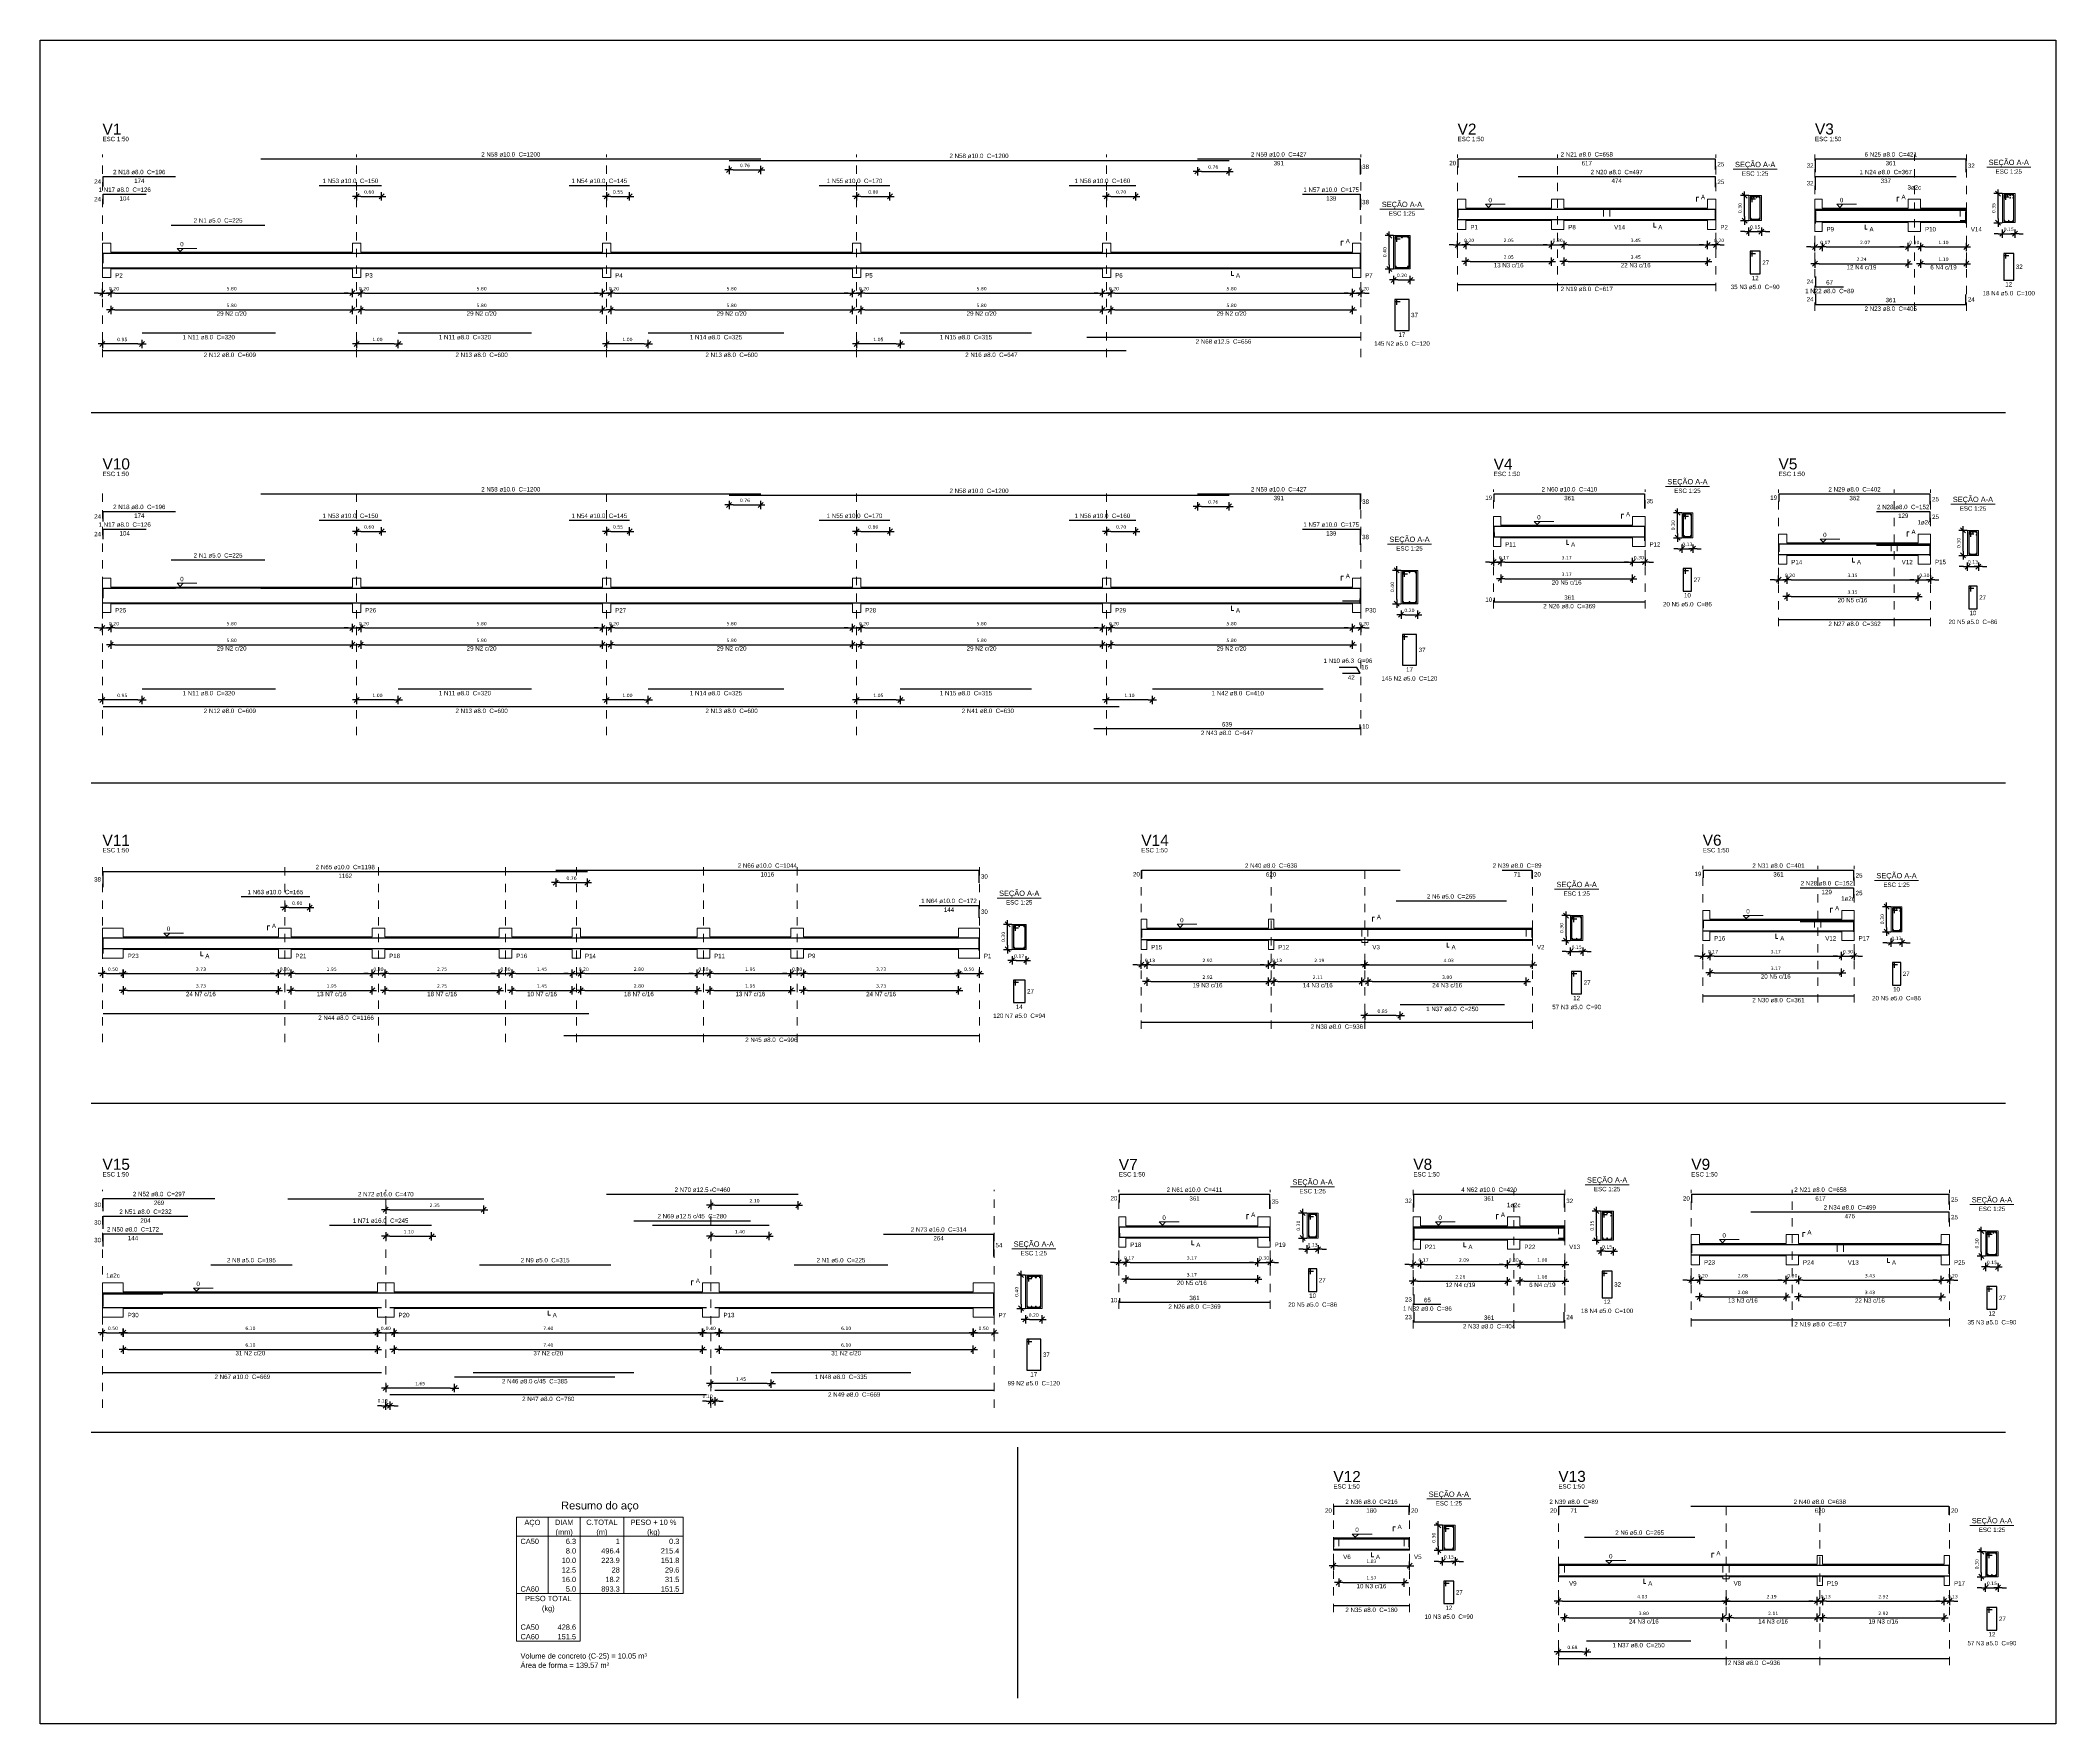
# Model space of a CAD drawing. Extents: x 25 to 1028, y -81 to 176.
# Drawn here: x 784.81 to 809, y 78.83 to 99.03 of the extents above; entities that cross this region are included whole.
import ezdxf

# ---------------------------------------------------------------- set-up
doc = ezdxf.new("R2010")
doc.units = 0
doc.header["$LTSCALE"] = 0.3
doc.header["$PDSIZE"] = 0.1
doc.linetypes.add('DOT2', pattern=[3.175, 0, -3.175])
doc.layers.get('0').update_dxf_attribs({"linetype": 'CONTINUOUS'})
doc.layers.get('Defpoints').update_dxf_attribs({"linetype": 'CONTINUOUS'})
doc.layers.add('ARQ-CTA-1_025', color=1, linetype='CONTINUOUS')
for name, color, linetype, lineweight in [('DT-Barras na forma', 2, 'CONTINUOUS', 30), ('DT-Barras no corte', 5, 'CONTINUOUS', 5), ('DT-Barras rebatidas', 2, 'CONTINUOUS', 30), ('DT-Forma', 5, 'CONTINUOUS', 5), ('DT-Pontilhado', 9, 'DOT2', 5), ('DT-Relação do aço', 9, 'CONTINUOUS', 5), ('DT-Textos', 7, 'CONTINUOUS', 5), ('DT-Título', 3, 'CONTINUOUS', 20)]:
    doc.layers.add(name, color=color, linetype=linetype, lineweight=lineweight)
doc.layers.add('VPort', color=45, linetype='CONTINUOUS', plot=False)
doc.styles.add('Arial', font='arial.ttf')
doc.styles.add('FNDE Texto Cota 0025', font='verdana.ttf', dxfattribs={"height": 0.04})
doc.dimstyles.new('Copy of FNDE 1-0025', dxfattribs={"dimscale": 5, "dimtxt": 0.04, "dimasz": 0.01, "dimexe": 0.15, "dimexo": 0.15, "dimgap": 0.005, "dimtad": 1, "dimlfac": 2, "dimzin": 1, "dimdsep": 46, "dimtxsty": 'FNDE Texto Cota 0025', "dimblk": 'tic', "dimcen": 0.015, "dimdle": 0.15, "dimse1": 1, "dimse2": 1, "dimclrd": 251, "dimclre": 251, "dimclrt": 256, "dimaunit": 1, "dimadec": 3, "dimazin": 0, "dimtfac": 1, "dimtix": 1, "dimtmove": 2, "dimatfit": 3, "dimfxl": 0.15, "dimtvp": 1, "dimtolj": 1, "dimtzin": 0, "dimarcsym": 0})
doc.dimstyles.new('FNDE 1-0025', dxfattribs={"dimscale": 5, "dimtxt": 0.04, "dimasz": 0.01, "dimexe": 0.15, "dimexo": 0.15, "dimgap": 0.005, "dimtad": 1, "dimzin": 1, "dimdsep": 46, "dimtxsty": 'FNDE Texto Cota 0025', "dimblk": 'tic', "dimcen": 0.015, "dimdle": 0.15, "dimse1": 1, "dimse2": 1, "dimclrd": 251, "dimclre": 251, "dimclrt": 256, "dimaunit": 1, "dimadec": 3, "dimazin": 0, "dimtfac": 1, "dimtix": 1, "dimtmove": 2, "dimatfit": 3, "dimfxl": 0.15, "dimtvp": 1, "dimtolj": 1, "dimtzin": 0, "dimarcsym": 0})

# ---------------------------------------------------------------- blocks, each defined once
blk = doc.blocks.new('tic')
at = {"color": 251}
for p, q in [((-1, 0), (1, 0)), ((0, -1), (0, 1))]:
    blk.add_line(p, q, dxfattribs=at)
blk.add_line((-0.6, -0.6), (0.6, 0.6))
blk = doc.blocks.new('*D297')
at = {"layer": 'ARQ-CTA-1_025', "color": 251, "lineweight": -2}
for p, q in [((785.506, 95.999), (785.456, 95.999)), ((785.556, 95.999), (785.656, 95.999)), ((785.706, 95.999), (785.756, 95.999))]:
    blk.add_line(p, q, dxfattribs=at)
at = {"layer": 'Defpoints', "color": 0}
for p in [(785.556, 96.132), (785.656, 96.132), (785.656, 95.999)]:
    blk.add_point(p, dxfattribs=at)
at = {"layer": 'ARQ-CTA-1_025', "color": 251, "lineweight": -2, "xscale": 0.05, "yscale": 0.05, "zscale": 0.05}
blk.add_blockref('tic', (785.556, 95.999), dxfattribs=at)
at = {"layer": 'ARQ-CTA-1_025', "color": 251, "lineweight": -2, "xscale": 0.05, "yscale": 0.05, "zscale": 0.05, "rotation": 180}
blk.add_blockref('tic', (785.656, 95.999), dxfattribs=at)
at = {"layer": 'ARQ-CTA-1_025', "insert": (785.694, 96.052), "char_height": 0.04, "attachment_point": 5, "style": 'FNDE Texto Cota 0025'}
blk.add_mtext('\\A1;0.20', dxfattribs=at)
blk = doc.blocks.new('*D298')
at = {"layer": 'ARQ-CTA-1_025', "color": 251, "lineweight": -2}
blk.add_line((785.706, 95.999), (788.506, 95.999), dxfattribs=at)
at = {"layer": 'Defpoints', "color": 0}
for p in [(785.656, 96.132), (788.556, 96.132), (788.556, 95.999)]:
    blk.add_point(p, dxfattribs=at)
at = {"layer": 'ARQ-CTA-1_025', "color": 251, "lineweight": -2, "xscale": 0.05, "yscale": 0.05, "zscale": 0.05, "rotation": 180}
blk.add_blockref('tic', (785.656, 95.999), dxfattribs=at)
at = {"layer": 'ARQ-CTA-1_025', "color": 251, "lineweight": -2, "xscale": 0.05, "yscale": 0.05, "zscale": 0.05}
blk.add_blockref('tic', (788.556, 95.999), dxfattribs=at)
at = {"layer": 'ARQ-CTA-1_025', "insert": (787.106, 96.052), "char_height": 0.04, "attachment_point": 5, "style": 'FNDE Texto Cota 0025'}
blk.add_mtext('\\A1;5.80', dxfattribs=at)
blk = doc.blocks.new('*D299')
at = {"layer": 'ARQ-CTA-1_025', "color": 251, "lineweight": -2}
for p, q in [((788.506, 95.999), (788.456, 95.999)), ((788.556, 95.999), (788.656, 95.999)), ((788.706, 95.999), (788.756, 95.999))]:
    blk.add_line(p, q, dxfattribs=at)
at = {"layer": 'Defpoints', "color": 0}
for p in [(788.556, 96.132), (788.656, 96.132), (788.656, 95.999)]:
    blk.add_point(p, dxfattribs=at)
at = {"layer": 'ARQ-CTA-1_025', "color": 251, "lineweight": -2, "xscale": 0.05, "yscale": 0.05, "zscale": 0.05}
blk.add_blockref('tic', (788.556, 95.999), dxfattribs=at)
at = {"layer": 'ARQ-CTA-1_025', "color": 251, "lineweight": -2, "xscale": 0.05, "yscale": 0.05, "zscale": 0.05, "rotation": 180}
blk.add_blockref('tic', (788.656, 95.999), dxfattribs=at)
at = {"layer": 'ARQ-CTA-1_025', "insert": (788.694, 96.052), "char_height": 0.04, "attachment_point": 5, "style": 'FNDE Texto Cota 0025'}
blk.add_mtext('\\A1;0.20', dxfattribs=at)
blk = doc.blocks.new('*D300')
at = {"layer": 'ARQ-CTA-1_025', "color": 251, "lineweight": -2}
blk.add_line((788.706, 95.999), (791.506, 95.999), dxfattribs=at)
at = {"layer": 'Defpoints', "color": 0}
for p in [(788.656, 96.132), (791.556, 96.132), (791.556, 95.999)]:
    blk.add_point(p, dxfattribs=at)
at = {"layer": 'ARQ-CTA-1_025', "color": 251, "lineweight": -2, "xscale": 0.05, "yscale": 0.05, "zscale": 0.05, "rotation": 180}
blk.add_blockref('tic', (788.656, 95.999), dxfattribs=at)
at = {"layer": 'ARQ-CTA-1_025', "color": 251, "lineweight": -2, "xscale": 0.05, "yscale": 0.05, "zscale": 0.05}
blk.add_blockref('tic', (791.556, 95.999), dxfattribs=at)
at = {"layer": 'ARQ-CTA-1_025', "insert": (790.106, 96.052), "char_height": 0.04, "attachment_point": 5, "style": 'FNDE Texto Cota 0025'}
blk.add_mtext('\\A1;5.80', dxfattribs=at)
blk = doc.blocks.new('*D301')
at = {"layer": 'ARQ-CTA-1_025', "color": 251, "lineweight": -2}
for p, q in [((791.506, 95.999), (791.456, 95.999)), ((791.556, 95.999), (791.656, 95.999)), ((791.706, 95.999), (791.756, 95.999))]:
    blk.add_line(p, q, dxfattribs=at)
at = {"layer": 'Defpoints', "color": 0}
for p in [(791.556, 96.132), (791.656, 96.132), (791.656, 95.999)]:
    blk.add_point(p, dxfattribs=at)
at = {"layer": 'ARQ-CTA-1_025', "color": 251, "lineweight": -2, "xscale": 0.05, "yscale": 0.05, "zscale": 0.05}
blk.add_blockref('tic', (791.556, 95.999), dxfattribs=at)
at = {"layer": 'ARQ-CTA-1_025', "color": 251, "lineweight": -2, "xscale": 0.05, "yscale": 0.05, "zscale": 0.05, "rotation": 180}
blk.add_blockref('tic', (791.656, 95.999), dxfattribs=at)
at = {"layer": 'ARQ-CTA-1_025', "insert": (791.694, 96.052), "char_height": 0.04, "attachment_point": 5, "style": 'FNDE Texto Cota 0025'}
blk.add_mtext('\\A1;0.20', dxfattribs=at)
blk = doc.blocks.new('*D302')
at = {"layer": 'ARQ-CTA-1_025', "color": 251, "lineweight": -2}
blk.add_line((791.706, 95.999), (794.506, 95.999), dxfattribs=at)
at = {"layer": 'Defpoints', "color": 0}
for p in [(791.656, 96.132), (794.556, 96.132), (794.556, 95.999)]:
    blk.add_point(p, dxfattribs=at)
at = {"layer": 'ARQ-CTA-1_025', "color": 251, "lineweight": -2, "xscale": 0.05, "yscale": 0.05, "zscale": 0.05, "rotation": 180}
blk.add_blockref('tic', (791.656, 95.999), dxfattribs=at)
at = {"layer": 'ARQ-CTA-1_025', "color": 251, "lineweight": -2, "xscale": 0.05, "yscale": 0.05, "zscale": 0.05}
blk.add_blockref('tic', (794.556, 95.999), dxfattribs=at)
at = {"layer": 'ARQ-CTA-1_025', "insert": (793.106, 96.052), "char_height": 0.04, "attachment_point": 5, "style": 'FNDE Texto Cota 0025'}
blk.add_mtext('\\A1;5.80', dxfattribs=at)
blk = doc.blocks.new('*D303')
at = {"layer": 'ARQ-CTA-1_025', "color": 251, "lineweight": -2}
for p, q in [((794.506, 95.999), (794.456, 95.999)), ((794.556, 95.999), (794.656, 95.999)), ((794.706, 95.999), (794.756, 95.999))]:
    blk.add_line(p, q, dxfattribs=at)
at = {"layer": 'Defpoints', "color": 0}
for p in [(794.556, 96.132), (794.656, 96.132), (794.656, 95.999)]:
    blk.add_point(p, dxfattribs=at)
at = {"layer": 'ARQ-CTA-1_025', "color": 251, "lineweight": -2, "xscale": 0.05, "yscale": 0.05, "zscale": 0.05}
blk.add_blockref('tic', (794.556, 95.999), dxfattribs=at)
at = {"layer": 'ARQ-CTA-1_025', "color": 251, "lineweight": -2, "xscale": 0.05, "yscale": 0.05, "zscale": 0.05, "rotation": 180}
blk.add_blockref('tic', (794.656, 95.999), dxfattribs=at)
at = {"layer": 'ARQ-CTA-1_025', "insert": (794.694, 96.052), "char_height": 0.04, "attachment_point": 5, "style": 'FNDE Texto Cota 0025'}
blk.add_mtext('\\A1;0.20', dxfattribs=at)
blk = doc.blocks.new('*D304')
at = {"layer": 'ARQ-CTA-1_025', "color": 251, "lineweight": -2}
blk.add_line((794.706, 95.999), (797.506, 95.999), dxfattribs=at)
at = {"layer": 'Defpoints', "color": 0}
for p in [(794.656, 96.132), (797.556, 96.132), (797.556, 95.999)]:
    blk.add_point(p, dxfattribs=at)
at = {"layer": 'ARQ-CTA-1_025', "color": 251, "lineweight": -2, "xscale": 0.05, "yscale": 0.05, "zscale": 0.05, "rotation": 180}
blk.add_blockref('tic', (794.656, 95.999), dxfattribs=at)
at = {"layer": 'ARQ-CTA-1_025', "color": 251, "lineweight": -2, "xscale": 0.05, "yscale": 0.05, "zscale": 0.05}
blk.add_blockref('tic', (797.556, 95.999), dxfattribs=at)
at = {"layer": 'ARQ-CTA-1_025', "insert": (796.106, 96.052), "char_height": 0.04, "attachment_point": 5, "style": 'FNDE Texto Cota 0025'}
blk.add_mtext('\\A1;5.80', dxfattribs=at)
blk = doc.blocks.new('*D305')
at = {"layer": 'ARQ-CTA-1_025', "color": 251, "lineweight": -2}
for p, q in [((797.506, 95.999), (797.456, 95.999)), ((797.556, 95.999), (797.656, 95.999)), ((797.706, 95.999), (797.756, 95.999))]:
    blk.add_line(p, q, dxfattribs=at)
at = {"layer": 'Defpoints', "color": 0}
for p in [(797.556, 96.132), (797.656, 96.132), (797.656, 95.999)]:
    blk.add_point(p, dxfattribs=at)
at = {"layer": 'ARQ-CTA-1_025', "color": 251, "lineweight": -2, "xscale": 0.05, "yscale": 0.05, "zscale": 0.05}
blk.add_blockref('tic', (797.556, 95.999), dxfattribs=at)
at = {"layer": 'ARQ-CTA-1_025', "color": 251, "lineweight": -2, "xscale": 0.05, "yscale": 0.05, "zscale": 0.05, "rotation": 180}
blk.add_blockref('tic', (797.656, 95.999), dxfattribs=at)
at = {"layer": 'ARQ-CTA-1_025', "insert": (797.694, 96.052), "char_height": 0.04, "attachment_point": 5, "style": 'FNDE Texto Cota 0025'}
blk.add_mtext('\\A1;0.20', dxfattribs=at)
blk = doc.blocks.new('*D306')
at = {"layer": 'ARQ-CTA-1_025', "color": 251, "lineweight": -2}
blk.add_line((797.706, 95.999), (800.506, 95.999), dxfattribs=at)
at = {"layer": 'Defpoints', "color": 0}
for p in [(797.656, 96.132), (800.556, 96.132), (800.556, 95.999)]:
    blk.add_point(p, dxfattribs=at)
at = {"layer": 'ARQ-CTA-1_025', "color": 251, "lineweight": -2, "xscale": 0.05, "yscale": 0.05, "zscale": 0.05, "rotation": 180}
blk.add_blockref('tic', (797.656, 95.999), dxfattribs=at)
at = {"layer": 'ARQ-CTA-1_025', "color": 251, "lineweight": -2, "xscale": 0.05, "yscale": 0.05, "zscale": 0.05}
blk.add_blockref('tic', (800.556, 95.999), dxfattribs=at)
at = {"layer": 'ARQ-CTA-1_025', "insert": (799.106, 96.052), "char_height": 0.04, "attachment_point": 5, "style": 'FNDE Texto Cota 0025'}
blk.add_mtext('\\A1;5.80', dxfattribs=at)
blk = doc.blocks.new('*D307')
at = {"layer": 'ARQ-CTA-1_025', "color": 251, "lineweight": -2}
for p, q in [((800.506, 95.999), (800.456, 95.999)), ((800.556, 95.999), (800.656, 95.999)), ((800.706, 95.999), (800.756, 95.999))]:
    blk.add_line(p, q, dxfattribs=at)
at = {"layer": 'Defpoints', "color": 0}
for p in [(800.556, 96.132), (800.656, 96.132), (800.656, 95.999)]:
    blk.add_point(p, dxfattribs=at)
at = {"layer": 'ARQ-CTA-1_025', "color": 251, "lineweight": -2, "xscale": 0.05, "yscale": 0.05, "zscale": 0.05}
blk.add_blockref('tic', (800.556, 95.999), dxfattribs=at)
at = {"layer": 'ARQ-CTA-1_025', "color": 251, "lineweight": -2, "xscale": 0.05, "yscale": 0.05, "zscale": 0.05, "rotation": 180}
blk.add_blockref('tic', (800.656, 95.999), dxfattribs=at)
at = {"layer": 'ARQ-CTA-1_025', "insert": (800.694, 96.052), "char_height": 0.04, "attachment_point": 5, "style": 'FNDE Texto Cota 0025'}
blk.add_mtext('\\A1;0.20', dxfattribs=at)
blk = doc.blocks.new('*D308')
at = {"layer": 'ARQ-CTA-1_025', "color": 251, "lineweight": -2}
blk.add_line((785.981, 95.389), (785.606, 95.389), dxfattribs=at)
at = {"layer": 'Defpoints', "color": 0}
for p in [(785.556, 95.522), (785.556, 95.389), (786.031, 95.522)]:
    blk.add_point(p, dxfattribs=at)
at = {"layer": 'ARQ-CTA-1_025', "color": 251, "lineweight": -2, "xscale": 0.05, "yscale": 0.05, "zscale": 0.05, "rotation": 180}
blk.add_blockref('tic', (785.556, 95.389), dxfattribs=at)
at = {"layer": 'ARQ-CTA-1_025', "color": 251, "lineweight": -2, "xscale": 0.05, "yscale": 0.05, "zscale": 0.05}
blk.add_blockref('tic', (786.031, 95.389), dxfattribs=at)
at = {"layer": 'ARQ-CTA-1_025', "insert": (785.793, 95.442), "char_height": 0.04, "attachment_point": 5, "style": 'FNDE Texto Cota 0025'}
blk.add_mtext('\\A1;0.95', dxfattribs=at)
blk = doc.blocks.new('*D309')
at = {"layer": 'ARQ-CTA-1_025', "color": 251, "lineweight": -2}
blk.add_line((789.056, 95.389), (788.656, 95.389), dxfattribs=at)
at = {"layer": 'Defpoints', "color": 0}
for p in [(788.606, 95.522), (788.606, 95.389), (789.106, 95.522)]:
    blk.add_point(p, dxfattribs=at)
at = {"layer": 'ARQ-CTA-1_025', "color": 251, "lineweight": -2, "xscale": 0.05, "yscale": 0.05, "zscale": 0.05, "rotation": 180}
blk.add_blockref('tic', (788.606, 95.389), dxfattribs=at)
at = {"layer": 'ARQ-CTA-1_025', "color": 251, "lineweight": -2, "xscale": 0.05, "yscale": 0.05, "zscale": 0.05}
blk.add_blockref('tic', (789.106, 95.389), dxfattribs=at)
at = {"layer": 'ARQ-CTA-1_025', "insert": (788.856, 95.442), "char_height": 0.04, "attachment_point": 5, "style": 'FNDE Texto Cota 0025'}
blk.add_mtext('\\A1;1.00', dxfattribs=at)
blk = doc.blocks.new('*D310')
at = {"layer": 'ARQ-CTA-1_025', "color": 251, "lineweight": -2}
blk.add_line((792.056, 95.389), (791.656, 95.389), dxfattribs=at)
at = {"layer": 'Defpoints', "color": 0}
for p in [(791.606, 95.522), (791.606, 95.389), (792.106, 95.522)]:
    blk.add_point(p, dxfattribs=at)
at = {"layer": 'ARQ-CTA-1_025', "color": 251, "lineweight": -2, "xscale": 0.05, "yscale": 0.05, "zscale": 0.05, "rotation": 180}
blk.add_blockref('tic', (791.606, 95.389), dxfattribs=at)
at = {"layer": 'ARQ-CTA-1_025', "color": 251, "lineweight": -2, "xscale": 0.05, "yscale": 0.05, "zscale": 0.05}
blk.add_blockref('tic', (792.106, 95.389), dxfattribs=at)
at = {"layer": 'ARQ-CTA-1_025', "insert": (791.856, 95.442), "char_height": 0.04, "attachment_point": 5, "style": 'FNDE Texto Cota 0025'}
blk.add_mtext('\\A1;1.00', dxfattribs=at)
blk = doc.blocks.new('*D311')
at = {"layer": 'ARQ-CTA-1_025', "color": 251, "lineweight": -2}
blk.add_line((795.081, 95.389), (794.656, 95.389), dxfattribs=at)
at = {"layer": 'Defpoints', "color": 0}
for p in [(794.606, 95.522), (794.606, 95.389), (795.131, 95.522)]:
    blk.add_point(p, dxfattribs=at)
at = {"layer": 'ARQ-CTA-1_025', "color": 251, "lineweight": -2, "xscale": 0.05, "yscale": 0.05, "zscale": 0.05, "rotation": 180}
blk.add_blockref('tic', (794.606, 95.389), dxfattribs=at)
at = {"layer": 'ARQ-CTA-1_025', "color": 251, "lineweight": -2, "xscale": 0.05, "yscale": 0.05, "zscale": 0.05}
blk.add_blockref('tic', (795.131, 95.389), dxfattribs=at)
at = {"layer": 'ARQ-CTA-1_025', "insert": (794.868, 95.442), "char_height": 0.04, "attachment_point": 5, "style": 'FNDE Texto Cota 0025'}
blk.add_mtext('\\A1;1.05', dxfattribs=at)
blk = doc.blocks.new('*D312')
at = {"layer": 'ARQ-CTA-1_025', "color": 251, "lineweight": -2}
blk.add_line((788.656, 97.159), (788.856, 97.159), dxfattribs=at)
at = {"layer": 'Defpoints', "color": 0}
for p in [(788.606, 97.291), (788.906, 97.291), (788.906, 97.159)]:
    blk.add_point(p, dxfattribs=at)
at = {"layer": 'ARQ-CTA-1_025', "color": 251, "lineweight": -2, "xscale": 0.05, "yscale": 0.05, "zscale": 0.05, "rotation": 180}
blk.add_blockref('tic', (788.606, 97.159), dxfattribs=at)
at = {"layer": 'ARQ-CTA-1_025', "color": 251, "lineweight": -2, "xscale": 0.05, "yscale": 0.05, "zscale": 0.05}
blk.add_blockref('tic', (788.906, 97.159), dxfattribs=at)
at = {"layer": 'ARQ-CTA-1_025', "insert": (788.756, 97.212), "char_height": 0.04, "attachment_point": 5, "style": 'FNDE Texto Cota 0025'}
blk.add_mtext('\\A1;0.60', dxfattribs=at)
blk = doc.blocks.new('*D313')
at = {"layer": 'ARQ-CTA-1_025', "color": 251, "lineweight": -2}
blk.add_line((791.656, 97.159), (791.831, 97.159), dxfattribs=at)
at = {"layer": 'Defpoints', "color": 0}
for p in [(791.606, 97.291), (791.881, 97.291), (791.881, 97.159)]:
    blk.add_point(p, dxfattribs=at)
at = {"layer": 'ARQ-CTA-1_025', "color": 251, "lineweight": -2, "xscale": 0.05, "yscale": 0.05, "zscale": 0.05, "rotation": 180}
blk.add_blockref('tic', (791.606, 97.159), dxfattribs=at)
at = {"layer": 'ARQ-CTA-1_025', "color": 251, "lineweight": -2, "xscale": 0.05, "yscale": 0.05, "zscale": 0.05}
blk.add_blockref('tic', (791.881, 97.159), dxfattribs=at)
at = {"layer": 'ARQ-CTA-1_025', "insert": (791.743, 97.212), "char_height": 0.04, "attachment_point": 5, "style": 'FNDE Texto Cota 0025'}
blk.add_mtext('\\A1;0.55', dxfattribs=at)
blk = doc.blocks.new('*D314')
at = {"layer": 'ARQ-CTA-1_025', "color": 251, "lineweight": -2}
blk.add_line((794.656, 97.159), (794.956, 97.159), dxfattribs=at)
at = {"layer": 'Defpoints', "color": 0}
for p in [(794.606, 97.291), (795.006, 97.291), (795.006, 97.159)]:
    blk.add_point(p, dxfattribs=at)
at = {"layer": 'ARQ-CTA-1_025', "color": 251, "lineweight": -2, "xscale": 0.05, "yscale": 0.05, "zscale": 0.05, "rotation": 180}
blk.add_blockref('tic', (794.606, 97.159), dxfattribs=at)
at = {"layer": 'ARQ-CTA-1_025', "color": 251, "lineweight": -2, "xscale": 0.05, "yscale": 0.05, "zscale": 0.05}
blk.add_blockref('tic', (795.006, 97.159), dxfattribs=at)
at = {"layer": 'ARQ-CTA-1_025', "insert": (794.806, 97.212), "char_height": 0.04, "attachment_point": 5, "style": 'FNDE Texto Cota 0025'}
blk.add_mtext('\\A1;0.80', dxfattribs=at)
blk = doc.blocks.new('*D315')
at = {"layer": 'ARQ-CTA-1_025', "color": 251, "lineweight": -2}
blk.add_line((797.656, 97.159), (797.906, 97.159), dxfattribs=at)
at = {"layer": 'Defpoints', "color": 0}
for p in [(797.606, 97.291), (797.956, 97.291), (797.956, 97.159)]:
    blk.add_point(p, dxfattribs=at)
at = {"layer": 'ARQ-CTA-1_025', "color": 251, "lineweight": -2, "xscale": 0.05, "yscale": 0.05, "zscale": 0.05, "rotation": 180}
blk.add_blockref('tic', (797.606, 97.159), dxfattribs=at)
at = {"layer": 'ARQ-CTA-1_025', "color": 251, "lineweight": -2, "xscale": 0.05, "yscale": 0.05, "zscale": 0.05}
blk.add_blockref('tic', (797.956, 97.159), dxfattribs=at)
at = {"layer": 'ARQ-CTA-1_025', "insert": (797.781, 97.212), "char_height": 0.04, "attachment_point": 5, "style": 'FNDE Texto Cota 0025'}
blk.add_mtext('\\A1;0.70', dxfattribs=at)
blk = doc.blocks.new('*D316')
at = {"layer": 'ARQ-CTA-1_025', "color": 251, "lineweight": -2}
blk.add_line((793.126, 97.477), (793.406, 97.477), dxfattribs=at)
at = {"layer": 'Defpoints', "color": 0}
for p in [(793.076, 97.609), (793.456, 97.609), (793.456, 97.477)]:
    blk.add_point(p, dxfattribs=at)
at = {"layer": 'ARQ-CTA-1_025', "color": 251, "lineweight": -2, "xscale": 0.05, "yscale": 0.05, "zscale": 0.05, "rotation": 180}
blk.add_blockref('tic', (793.076, 97.477), dxfattribs=at)
at = {"layer": 'ARQ-CTA-1_025', "color": 251, "lineweight": -2, "xscale": 0.05, "yscale": 0.05, "zscale": 0.05}
blk.add_blockref('tic', (793.456, 97.477), dxfattribs=at)
at = {"layer": 'ARQ-CTA-1_025', "insert": (793.266, 97.53), "char_height": 0.04, "attachment_point": 5, "style": 'FNDE Texto Cota 0025'}
blk.add_mtext('\\A1;0.76', dxfattribs=at)
blk = doc.blocks.new('*D317')
at = {"layer": 'ARQ-CTA-1_025', "color": 251, "lineweight": -2}
blk.add_line((798.746, 97.459), (799.026, 97.459), dxfattribs=at)
at = {"layer": 'Defpoints', "color": 0}
for p in [(798.696, 97.591), (799.076, 97.591), (799.076, 97.459)]:
    blk.add_point(p, dxfattribs=at)
at = {"layer": 'ARQ-CTA-1_025', "color": 251, "lineweight": -2, "xscale": 0.05, "yscale": 0.05, "zscale": 0.05, "rotation": 180}
blk.add_blockref('tic', (798.696, 97.459), dxfattribs=at)
at = {"layer": 'ARQ-CTA-1_025', "color": 251, "lineweight": -2, "xscale": 0.05, "yscale": 0.05, "zscale": 0.05}
blk.add_blockref('tic', (799.076, 97.459), dxfattribs=at)
at = {"layer": 'ARQ-CTA-1_025', "insert": (798.886, 97.512), "char_height": 0.04, "attachment_point": 5, "style": 'FNDE Texto Cota 0025'}
blk.add_mtext('\\A1;0.76', dxfattribs=at)
blk = doc.blocks.new('*D318')
at = {"layer": 'ARQ-CTA-1_025', "color": 251, "lineweight": -2}
blk.add_line((800.998, 96.34), (800.998, 96.64), dxfattribs=at)
at = {"layer": 'Defpoints', "color": 0}
for p in [(800.998, 96.69), (801.051, 96.69), (801.051, 96.29)]:
    blk.add_point(p, dxfattribs=at)
at = {"layer": 'ARQ-CTA-1_025', "color": 251, "lineweight": -2, "xscale": 0.05, "yscale": 0.05, "zscale": 0.05}
for p, rotation in [((800.998, 96.69), 90), ((800.998, 96.29), 270)]:
    blk.add_blockref('tic', p, dxfattribs=dict(at, rotation=rotation))
at = {"layer": 'ARQ-CTA-1_025', "insert": (800.945, 96.49), "char_height": 0.04, "attachment_point": 5, "rotation": 90, "style": 'FNDE Texto Cota 0025'}
blk.add_mtext('\\A1;0.40', dxfattribs=at)
blk = doc.blocks.new('*D319')
at = {"layer": 'ARQ-CTA-1_025', "color": 251, "lineweight": -2}
blk.add_line((801.101, 96.158), (801.201, 96.158), dxfattribs=at)
at = {"layer": 'Defpoints', "color": 0}
for p in [(801.051, 96.29), (801.251, 96.29), (801.251, 96.158)]:
    blk.add_point(p, dxfattribs=at)
at = {"layer": 'ARQ-CTA-1_025', "color": 251, "lineweight": -2, "xscale": 0.05, "yscale": 0.05, "zscale": 0.05, "rotation": 180}
blk.add_blockref('tic', (801.051, 96.158), dxfattribs=at)
at = {"layer": 'ARQ-CTA-1_025', "color": 251, "lineweight": -2, "xscale": 0.05, "yscale": 0.05, "zscale": 0.05}
blk.add_blockref('tic', (801.251, 96.158), dxfattribs=at)
at = {"layer": 'ARQ-CTA-1_025', "insert": (801.151, 96.211), "char_height": 0.04, "attachment_point": 5, "style": 'FNDE Texto Cota 0025'}
blk.add_mtext('\\A1;0.20', dxfattribs=at)
blk = doc.blocks.new('*D320')
at = {"layer": 'ARQ-CTA-1_025', "color": 251, "lineweight": -2}
blk.add_line((785.706, 95.798), (788.506, 95.798), dxfattribs=at)
at = {"layer": 'Defpoints', "color": 0}
for p in [(785.656, 95.93), (788.556, 95.93), (788.556, 95.798)]:
    blk.add_point(p, dxfattribs=at)
at = {"layer": 'ARQ-CTA-1_025', "color": 251, "lineweight": -2, "xscale": 0.05, "yscale": 0.05, "zscale": 0.05, "rotation": 180}
blk.add_blockref('tic', (785.656, 95.798), dxfattribs=at)
at = {"layer": 'ARQ-CTA-1_025', "color": 251, "lineweight": -2, "xscale": 0.05, "yscale": 0.05, "zscale": 0.05}
blk.add_blockref('tic', (788.556, 95.798), dxfattribs=at)
at = {"layer": 'ARQ-CTA-1_025', "insert": (787.106, 95.851), "char_height": 0.04, "attachment_point": 5, "style": 'FNDE Texto Cota 0025'}
blk.add_mtext('\\A1;5.80', dxfattribs=at)
blk = doc.blocks.new('*D321')
at = {"layer": 'ARQ-CTA-1_025', "color": 251, "lineweight": -2}
blk.add_line((788.706, 95.798), (791.506, 95.798), dxfattribs=at)
at = {"layer": 'Defpoints', "color": 0}
for p in [(788.656, 95.93), (791.556, 95.93), (791.556, 95.798)]:
    blk.add_point(p, dxfattribs=at)
at = {"layer": 'ARQ-CTA-1_025', "color": 251, "lineweight": -2, "xscale": 0.05, "yscale": 0.05, "zscale": 0.05, "rotation": 180}
blk.add_blockref('tic', (788.656, 95.798), dxfattribs=at)
at = {"layer": 'ARQ-CTA-1_025', "color": 251, "lineweight": -2, "xscale": 0.05, "yscale": 0.05, "zscale": 0.05}
blk.add_blockref('tic', (791.556, 95.798), dxfattribs=at)
at = {"layer": 'ARQ-CTA-1_025', "insert": (790.106, 95.851), "char_height": 0.04, "attachment_point": 5, "style": 'FNDE Texto Cota 0025'}
blk.add_mtext('\\A1;5.80', dxfattribs=at)
blk = doc.blocks.new('*D322')
at = {"layer": 'ARQ-CTA-1_025', "color": 251, "lineweight": -2}
blk.add_line((791.706, 95.798), (794.506, 95.798), dxfattribs=at)
at = {"layer": 'Defpoints', "color": 0}
for p in [(791.656, 95.93), (794.556, 95.93), (794.556, 95.798)]:
    blk.add_point(p, dxfattribs=at)
at = {"layer": 'ARQ-CTA-1_025', "color": 251, "lineweight": -2, "xscale": 0.05, "yscale": 0.05, "zscale": 0.05, "rotation": 180}
blk.add_blockref('tic', (791.656, 95.798), dxfattribs=at)
at = {"layer": 'ARQ-CTA-1_025', "color": 251, "lineweight": -2, "xscale": 0.05, "yscale": 0.05, "zscale": 0.05}
blk.add_blockref('tic', (794.556, 95.798), dxfattribs=at)
at = {"layer": 'ARQ-CTA-1_025', "insert": (793.106, 95.851), "char_height": 0.04, "attachment_point": 5, "style": 'FNDE Texto Cota 0025'}
blk.add_mtext('\\A1;5.80', dxfattribs=at)
blk = doc.blocks.new('*D323')
at = {"layer": 'ARQ-CTA-1_025', "color": 251, "lineweight": -2}
blk.add_line((794.706, 95.798), (797.506, 95.798), dxfattribs=at)
at = {"layer": 'Defpoints', "color": 0}
for p in [(794.656, 95.93), (797.556, 95.93), (797.556, 95.798)]:
    blk.add_point(p, dxfattribs=at)
at = {"layer": 'ARQ-CTA-1_025', "color": 251, "lineweight": -2, "xscale": 0.05, "yscale": 0.05, "zscale": 0.05, "rotation": 180}
blk.add_blockref('tic', (794.656, 95.798), dxfattribs=at)
at = {"layer": 'ARQ-CTA-1_025', "color": 251, "lineweight": -2, "xscale": 0.05, "yscale": 0.05, "zscale": 0.05}
blk.add_blockref('tic', (797.556, 95.798), dxfattribs=at)
at = {"layer": 'ARQ-CTA-1_025', "insert": (796.106, 95.851), "char_height": 0.04, "attachment_point": 5, "style": 'FNDE Texto Cota 0025'}
blk.add_mtext('\\A1;5.80', dxfattribs=at)
blk = doc.blocks.new('*D324')
at = {"layer": 'ARQ-CTA-1_025', "color": 251, "lineweight": -2}
blk.add_line((797.706, 95.798), (800.506, 95.798), dxfattribs=at)
at = {"layer": 'Defpoints', "color": 0}
for p in [(797.656, 95.93), (800.556, 95.93), (800.556, 95.798)]:
    blk.add_point(p, dxfattribs=at)
at = {"layer": 'ARQ-CTA-1_025', "color": 251, "lineweight": -2, "xscale": 0.05, "yscale": 0.05, "zscale": 0.05, "rotation": 180}
blk.add_blockref('tic', (797.656, 95.798), dxfattribs=at)
at = {"layer": 'ARQ-CTA-1_025', "color": 251, "lineweight": -2, "xscale": 0.05, "yscale": 0.05, "zscale": 0.05}
blk.add_blockref('tic', (800.556, 95.798), dxfattribs=at)
at = {"layer": 'ARQ-CTA-1_025', "insert": (799.106, 95.851), "char_height": 0.04, "attachment_point": 5, "style": 'FNDE Texto Cota 0025'}
blk.add_mtext('\\A1;5.80', dxfattribs=at)
blk = doc.blocks.new('*D325')
at = {"layer": 'ARQ-CTA-1_025', "color": 251, "lineweight": -2}
for p, q in [((801.769, 96.578), (801.719, 96.578)), ((801.819, 96.578), (801.919, 96.578)), ((801.969, 96.578), (802.019, 96.578))]:
    blk.add_line(p, q, dxfattribs=at)
at = {"layer": 'Defpoints', "color": 0}
for p in [(801.819, 96.711), (801.919, 96.711), (801.919, 96.578)]:
    blk.add_point(p, dxfattribs=at)
at = {"layer": 'ARQ-CTA-1_025', "color": 251, "lineweight": -2, "xscale": 0.05, "yscale": 0.05, "zscale": 0.05}
blk.add_blockref('tic', (801.819, 96.578), dxfattribs=at)
at = {"layer": 'ARQ-CTA-1_025', "color": 251, "lineweight": -2, "xscale": 0.05, "yscale": 0.05, "zscale": 0.05, "rotation": 180}
blk.add_blockref('tic', (801.919, 96.578), dxfattribs=at)
at = {"layer": 'ARQ-CTA-1_025', "insert": (801.957, 96.631), "char_height": 0.04, "attachment_point": 5, "style": 'FNDE Texto Cota 0025'}
blk.add_mtext('\\A1;0.20', dxfattribs=at)
blk = doc.blocks.new('*D326')
at = {"layer": 'ARQ-CTA-1_025', "color": 251, "lineweight": -2}
blk.add_line((801.969, 96.578), (802.894, 96.578), dxfattribs=at)
at = {"layer": 'Defpoints', "color": 0}
for p in [(801.919, 96.711), (802.944, 96.711), (802.944, 96.578)]:
    blk.add_point(p, dxfattribs=at)
at = {"layer": 'ARQ-CTA-1_025', "color": 251, "lineweight": -2, "xscale": 0.05, "yscale": 0.05, "zscale": 0.05, "rotation": 180}
blk.add_blockref('tic', (801.919, 96.578), dxfattribs=at)
at = {"layer": 'ARQ-CTA-1_025', "color": 251, "lineweight": -2, "xscale": 0.05, "yscale": 0.05, "zscale": 0.05}
blk.add_blockref('tic', (802.944, 96.578), dxfattribs=at)
at = {"layer": 'ARQ-CTA-1_025', "insert": (802.432, 96.631), "char_height": 0.04, "attachment_point": 5, "style": 'FNDE Texto Cota 0025'}
blk.add_mtext('\\A1;2.05', dxfattribs=at)
blk = doc.blocks.new('*D327')
at = {"layer": 'ARQ-CTA-1_025', "color": 251, "lineweight": -2}
for p, q in [((802.894, 96.578), (802.844, 96.578)), ((802.944, 96.578), (803.094, 96.578)), ((803.144, 96.578), (803.194, 96.578))]:
    blk.add_line(p, q, dxfattribs=at)
at = {"layer": 'Defpoints', "color": 0}
for p in [(802.944, 96.711), (803.094, 96.711), (803.094, 96.578)]:
    blk.add_point(p, dxfattribs=at)
at = {"layer": 'ARQ-CTA-1_025', "color": 251, "lineweight": -2, "xscale": 0.05, "yscale": 0.05, "zscale": 0.05}
blk.add_blockref('tic', (802.944, 96.578), dxfattribs=at)
at = {"layer": 'ARQ-CTA-1_025', "color": 251, "lineweight": -2, "xscale": 0.05, "yscale": 0.05, "zscale": 0.05, "rotation": 180}
blk.add_blockref('tic', (803.094, 96.578), dxfattribs=at)
at = {"layer": 'ARQ-CTA-1_025', "insert": (803.019, 96.631), "char_height": 0.04, "attachment_point": 5, "style": 'FNDE Texto Cota 0025'}
blk.add_mtext('\\A1;0.30', dxfattribs=at)
blk = doc.blocks.new('*D328')
at = {"layer": 'ARQ-CTA-1_025', "color": 251, "lineweight": -2}
blk.add_line((803.144, 96.578), (804.769, 96.578), dxfattribs=at)
at = {"layer": 'Defpoints', "color": 0}
for p in [(803.094, 96.711), (804.819, 96.711), (804.819, 96.578)]:
    blk.add_point(p, dxfattribs=at)
at = {"layer": 'ARQ-CTA-1_025', "color": 251, "lineweight": -2, "xscale": 0.05, "yscale": 0.05, "zscale": 0.05, "rotation": 180}
blk.add_blockref('tic', (803.094, 96.578), dxfattribs=at)
at = {"layer": 'ARQ-CTA-1_025', "color": 251, "lineweight": -2, "xscale": 0.05, "yscale": 0.05, "zscale": 0.05}
blk.add_blockref('tic', (804.819, 96.578), dxfattribs=at)
at = {"layer": 'ARQ-CTA-1_025', "insert": (803.957, 96.631), "char_height": 0.04, "attachment_point": 5, "style": 'FNDE Texto Cota 0025'}
blk.add_mtext('\\A1;3.45', dxfattribs=at)
blk = doc.blocks.new('*D329')
at = {"layer": 'ARQ-CTA-1_025', "color": 251, "lineweight": -2}
for p, q in [((804.769, 96.578), (804.719, 96.578)), ((804.819, 96.578), (804.919, 96.578)), ((804.969, 96.578), (805.019, 96.578))]:
    blk.add_line(p, q, dxfattribs=at)
at = {"layer": 'Defpoints', "color": 0}
for p in [(804.819, 96.711), (804.919, 96.711), (804.919, 96.578)]:
    blk.add_point(p, dxfattribs=at)
at = {"layer": 'ARQ-CTA-1_025', "color": 251, "lineweight": -2, "xscale": 0.05, "yscale": 0.05, "zscale": 0.05}
blk.add_blockref('tic', (804.819, 96.578), dxfattribs=at)
at = {"layer": 'ARQ-CTA-1_025', "color": 251, "lineweight": -2, "xscale": 0.05, "yscale": 0.05, "zscale": 0.05, "rotation": 180}
blk.add_blockref('tic', (804.919, 96.578), dxfattribs=at)
at = {"layer": 'ARQ-CTA-1_025', "insert": (804.957, 96.631), "char_height": 0.04, "attachment_point": 5, "style": 'FNDE Texto Cota 0025'}
blk.add_mtext('\\A1;0.20', dxfattribs=at)
blk = doc.blocks.new('*D330')
at = {"layer": 'ARQ-CTA-1_025', "color": 251, "lineweight": -2}
blk.add_line((805.262, 96.919), (805.262, 97.119), dxfattribs=at)
at = {"layer": 'Defpoints', "color": 0}
for p in [(805.262, 97.169), (805.315, 97.169), (805.315, 96.869)]:
    blk.add_point(p, dxfattribs=at)
at = {"layer": 'ARQ-CTA-1_025', "color": 251, "lineweight": -2, "xscale": 0.05, "yscale": 0.05, "zscale": 0.05}
for p, rotation in [((805.262, 97.169), 90), ((805.262, 96.869), 270)]:
    blk.add_blockref('tic', p, dxfattribs=dict(at, rotation=rotation))
at = {"layer": 'ARQ-CTA-1_025', "insert": (805.209, 97.019), "char_height": 0.04, "attachment_point": 5, "rotation": 90, "style": 'FNDE Texto Cota 0025'}
blk.add_mtext('\\A1;0.30', dxfattribs=at)
blk = doc.blocks.new('*D331')
at = {"layer": 'ARQ-CTA-1_025', "color": 251, "lineweight": -2}
for p, q in [((805.265, 96.737), (805.215, 96.737)), ((805.315, 96.737), (805.465, 96.737)), ((805.515, 96.737), (805.565, 96.737))]:
    blk.add_line(p, q, dxfattribs=at)
at = {"layer": 'Defpoints', "color": 0}
for p in [(805.315, 96.869), (805.465, 96.869), (805.465, 96.737)]:
    blk.add_point(p, dxfattribs=at)
at = {"layer": 'ARQ-CTA-1_025', "color": 251, "lineweight": -2, "xscale": 0.05, "yscale": 0.05, "zscale": 0.05}
blk.add_blockref('tic', (805.315, 96.737), dxfattribs=at)
at = {"layer": 'ARQ-CTA-1_025', "color": 251, "lineweight": -2, "xscale": 0.05, "yscale": 0.05, "zscale": 0.05, "rotation": 180}
blk.add_blockref('tic', (805.465, 96.737), dxfattribs=at)
at = {"layer": 'ARQ-CTA-1_025', "insert": (805.39, 96.79), "char_height": 0.04, "attachment_point": 5, "style": 'FNDE Texto Cota 0025'}
blk.add_mtext('\\A1;0.15', dxfattribs=at)
blk = doc.blocks.new('*D332')
at = {"layer": 'ARQ-CTA-1_025', "color": 251, "lineweight": -2}
blk.add_line((801.969, 96.377), (802.894, 96.377), dxfattribs=at)
at = {"layer": 'Defpoints', "color": 0}
for p in [(801.919, 96.509), (802.944, 96.509), (802.944, 96.377)]:
    blk.add_point(p, dxfattribs=at)
at = {"layer": 'ARQ-CTA-1_025', "color": 251, "lineweight": -2, "xscale": 0.05, "yscale": 0.05, "zscale": 0.05, "rotation": 180}
blk.add_blockref('tic', (801.919, 96.377), dxfattribs=at)
at = {"layer": 'ARQ-CTA-1_025', "color": 251, "lineweight": -2, "xscale": 0.05, "yscale": 0.05, "zscale": 0.05}
blk.add_blockref('tic', (802.944, 96.377), dxfattribs=at)
at = {"layer": 'ARQ-CTA-1_025', "insert": (802.432, 96.43), "char_height": 0.04, "attachment_point": 5, "style": 'FNDE Texto Cota 0025'}
blk.add_mtext('\\A1;2.05', dxfattribs=at)
blk = doc.blocks.new('*D333')
at = {"layer": 'ARQ-CTA-1_025', "color": 251, "lineweight": -2}
blk.add_line((803.144, 96.377), (804.769, 96.377), dxfattribs=at)
at = {"layer": 'Defpoints', "color": 0}
for p in [(803.094, 96.509), (804.819, 96.509), (804.819, 96.377)]:
    blk.add_point(p, dxfattribs=at)
at = {"layer": 'ARQ-CTA-1_025', "color": 251, "lineweight": -2, "xscale": 0.05, "yscale": 0.05, "zscale": 0.05, "rotation": 180}
blk.add_blockref('tic', (803.094, 96.377), dxfattribs=at)
at = {"layer": 'ARQ-CTA-1_025', "color": 251, "lineweight": -2, "xscale": 0.05, "yscale": 0.05, "zscale": 0.05}
blk.add_blockref('tic', (804.819, 96.377), dxfattribs=at)
at = {"layer": 'ARQ-CTA-1_025', "insert": (803.957, 96.43), "char_height": 0.04, "attachment_point": 5, "style": 'FNDE Texto Cota 0025'}
blk.add_mtext('\\A1;3.45', dxfattribs=at)
blk = doc.blocks.new('*D334')
at = {"layer": 'ARQ-CTA-1_025', "color": 251, "lineweight": -2}
for p, q in [((806.058, 96.553), (806.008, 96.553)), ((806.108, 96.553), (806.193, 96.553)), ((806.243, 96.553), (806.293, 96.553))]:
    blk.add_line(p, q, dxfattribs=at)
at = {"layer": 'Defpoints', "color": 0}
for p in [(806.108, 96.686), (806.193, 96.686), (806.193, 96.553)]:
    blk.add_point(p, dxfattribs=at)
at = {"layer": 'ARQ-CTA-1_025', "color": 251, "lineweight": -2, "xscale": 0.05, "yscale": 0.05, "zscale": 0.05}
blk.add_blockref('tic', (806.108, 96.553), dxfattribs=at)
at = {"layer": 'ARQ-CTA-1_025', "color": 251, "lineweight": -2, "xscale": 0.05, "yscale": 0.05, "zscale": 0.05, "rotation": 180}
blk.add_blockref('tic', (806.193, 96.553), dxfattribs=at)
at = {"layer": 'ARQ-CTA-1_025', "insert": (806.231, 96.606), "char_height": 0.04, "attachment_point": 5, "style": 'FNDE Texto Cota 0025'}
blk.add_mtext('\\A1;0.17', dxfattribs=at)
blk = doc.blocks.new('*D335')
at = {"layer": 'ARQ-CTA-1_025', "color": 251, "lineweight": -2}
blk.add_line((806.243, 96.553), (807.175, 96.553), dxfattribs=at)
at = {"layer": 'Defpoints', "color": 0}
for p in [(806.193, 96.686), (807.225, 96.686), (807.225, 96.553)]:
    blk.add_point(p, dxfattribs=at)
at = {"layer": 'ARQ-CTA-1_025', "color": 251, "lineweight": -2, "xscale": 0.05, "yscale": 0.05, "zscale": 0.05, "rotation": 180}
blk.add_blockref('tic', (806.193, 96.553), dxfattribs=at)
at = {"layer": 'ARQ-CTA-1_025', "color": 251, "lineweight": -2, "xscale": 0.05, "yscale": 0.05, "zscale": 0.05}
blk.add_blockref('tic', (807.225, 96.553), dxfattribs=at)
at = {"layer": 'ARQ-CTA-1_025', "insert": (806.709, 96.606), "char_height": 0.04, "attachment_point": 5, "style": 'FNDE Texto Cota 0025'}
blk.add_mtext('\\A1;2.07', dxfattribs=at)
blk = doc.blocks.new('*D336')
at = {"layer": 'ARQ-CTA-1_025', "color": 251, "lineweight": -2}
for p, q in [((807.175, 96.553), (807.125, 96.553)), ((807.225, 96.553), (807.375, 96.553)), ((807.425, 96.553), (807.475, 96.553))]:
    blk.add_line(p, q, dxfattribs=at)
at = {"layer": 'Defpoints', "color": 0}
for p in [(807.225, 96.686), (807.375, 96.686), (807.375, 96.553)]:
    blk.add_point(p, dxfattribs=at)
at = {"layer": 'ARQ-CTA-1_025', "color": 251, "lineweight": -2, "xscale": 0.05, "yscale": 0.05, "zscale": 0.05}
blk.add_blockref('tic', (807.225, 96.553), dxfattribs=at)
at = {"layer": 'ARQ-CTA-1_025', "color": 251, "lineweight": -2, "xscale": 0.05, "yscale": 0.05, "zscale": 0.05, "rotation": 180}
blk.add_blockref('tic', (807.375, 96.553), dxfattribs=at)
at = {"layer": 'ARQ-CTA-1_025', "insert": (807.3, 96.606), "char_height": 0.04, "attachment_point": 5, "style": 'FNDE Texto Cota 0025'}
blk.add_mtext('\\A1;0.30', dxfattribs=at)
blk = doc.blocks.new('*D337')
at = {"layer": 'ARQ-CTA-1_025', "color": 251, "lineweight": -2}
blk.add_line((807.425, 96.553), (807.875, 96.553), dxfattribs=at)
at = {"layer": 'Defpoints', "color": 0}
for p in [(807.375, 96.686), (807.925, 96.686), (807.925, 96.553)]:
    blk.add_point(p, dxfattribs=at)
at = {"layer": 'ARQ-CTA-1_025', "color": 251, "lineweight": -2, "xscale": 0.05, "yscale": 0.05, "zscale": 0.05, "rotation": 180}
blk.add_blockref('tic', (807.375, 96.553), dxfattribs=at)
at = {"layer": 'ARQ-CTA-1_025', "color": 251, "lineweight": -2, "xscale": 0.05, "yscale": 0.05, "zscale": 0.05}
blk.add_blockref('tic', (807.925, 96.553), dxfattribs=at)
at = {"layer": 'ARQ-CTA-1_025', "insert": (807.65, 96.606), "char_height": 0.04, "attachment_point": 5, "style": 'FNDE Texto Cota 0025'}
blk.add_mtext('\\A1;1.10', dxfattribs=at)
blk = doc.blocks.new('*D338')
at = {"layer": 'ARQ-CTA-1_025', "color": 251, "lineweight": -2}
blk.add_line((808.305, 96.894), (808.305, 97.144), dxfattribs=at)
at = {"layer": 'Defpoints', "color": 0}
for p in [(808.305, 97.194), (808.358, 97.194), (808.358, 96.844)]:
    blk.add_point(p, dxfattribs=at)
at = {"layer": 'ARQ-CTA-1_025', "color": 251, "lineweight": -2, "xscale": 0.05, "yscale": 0.05, "zscale": 0.05}
for p, rotation in [((808.305, 97.194), 90), ((808.305, 96.844), 270)]:
    blk.add_blockref('tic', p, dxfattribs=dict(at, rotation=rotation))
at = {"layer": 'ARQ-CTA-1_025', "insert": (808.252, 97.019), "char_height": 0.04, "attachment_point": 5, "rotation": 90, "style": 'FNDE Texto Cota 0025'}
blk.add_mtext('\\A1;0.35', dxfattribs=at)
blk = doc.blocks.new('*D339')
at = {"layer": 'ARQ-CTA-1_025', "color": 251, "lineweight": -2}
for p, q in [((808.308, 96.712), (808.258, 96.712)), ((808.358, 96.712), (808.508, 96.712)), ((808.558, 96.712), (808.608, 96.712))]:
    blk.add_line(p, q, dxfattribs=at)
at = {"layer": 'Defpoints', "color": 0}
for p in [(808.358, 96.844), (808.508, 96.844), (808.508, 96.712)]:
    blk.add_point(p, dxfattribs=at)
at = {"layer": 'ARQ-CTA-1_025', "color": 251, "lineweight": -2, "xscale": 0.05, "yscale": 0.05, "zscale": 0.05}
blk.add_blockref('tic', (808.358, 96.712), dxfattribs=at)
at = {"layer": 'ARQ-CTA-1_025', "color": 251, "lineweight": -2, "xscale": 0.05, "yscale": 0.05, "zscale": 0.05, "rotation": 180}
blk.add_blockref('tic', (808.508, 96.712), dxfattribs=at)
at = {"layer": 'ARQ-CTA-1_025', "insert": (808.433, 96.765), "char_height": 0.04, "attachment_point": 5, "style": 'FNDE Texto Cota 0025'}
blk.add_mtext('\\A1;0.15', dxfattribs=at)
blk = doc.blocks.new('*D340')
at = {"layer": 'ARQ-CTA-1_025', "color": 251, "lineweight": -2}
blk.add_line((806.158, 96.352), (807.175, 96.352), dxfattribs=at)
at = {"layer": 'Defpoints', "color": 0}
for p in [(806.108, 96.484), (807.225, 96.484), (807.225, 96.352)]:
    blk.add_point(p, dxfattribs=at)
at = {"layer": 'ARQ-CTA-1_025', "color": 251, "lineweight": -2, "xscale": 0.05, "yscale": 0.05, "zscale": 0.05, "rotation": 180}
blk.add_blockref('tic', (806.108, 96.352), dxfattribs=at)
at = {"layer": 'ARQ-CTA-1_025', "color": 251, "lineweight": -2, "xscale": 0.05, "yscale": 0.05, "zscale": 0.05}
blk.add_blockref('tic', (807.225, 96.352), dxfattribs=at)
at = {"layer": 'ARQ-CTA-1_025', "insert": (806.667, 96.405), "char_height": 0.04, "attachment_point": 5, "style": 'FNDE Texto Cota 0025'}
blk.add_mtext('\\A1;2.24', dxfattribs=at)
blk = doc.blocks.new('*D341')
at = {"layer": 'ARQ-CTA-1_025', "color": 251, "lineweight": -2}
blk.add_line((807.425, 96.352), (807.875, 96.352), dxfattribs=at)
at = {"layer": 'Defpoints', "color": 0}
for p in [(807.375, 96.484), (807.925, 96.484), (807.925, 96.352)]:
    blk.add_point(p, dxfattribs=at)
at = {"layer": 'ARQ-CTA-1_025', "color": 251, "lineweight": -2, "xscale": 0.05, "yscale": 0.05, "zscale": 0.05, "rotation": 180}
blk.add_blockref('tic', (807.375, 96.352), dxfattribs=at)
at = {"layer": 'ARQ-CTA-1_025', "color": 251, "lineweight": -2, "xscale": 0.05, "yscale": 0.05, "zscale": 0.05}
blk.add_blockref('tic', (807.925, 96.352), dxfattribs=at)
at = {"layer": 'ARQ-CTA-1_025', "insert": (807.65, 96.405), "char_height": 0.04, "attachment_point": 5, "style": 'FNDE Texto Cota 0025'}
blk.add_mtext('\\A1;1.10', dxfattribs=at)
blk = doc.blocks.new('*D342')
at = {"layer": 'ARQ-CTA-1_025', "color": 251, "lineweight": -2}
for p, q in [((802.202, 92.772), (802.152, 92.772)), ((802.252, 92.772), (802.337, 92.772)), ((802.387, 92.772), (802.437, 92.772))]:
    blk.add_line(p, q, dxfattribs=at)
at = {"layer": 'Defpoints', "color": 0}
for p in [(802.252, 92.904), (802.337, 92.904), (802.337, 92.772)]:
    blk.add_point(p, dxfattribs=at)
at = {"layer": 'ARQ-CTA-1_025', "color": 251, "lineweight": -2, "xscale": 0.05, "yscale": 0.05, "zscale": 0.05}
blk.add_blockref('tic', (802.252, 92.772), dxfattribs=at)
at = {"layer": 'ARQ-CTA-1_025', "color": 251, "lineweight": -2, "xscale": 0.05, "yscale": 0.05, "zscale": 0.05, "rotation": 180}
blk.add_blockref('tic', (802.337, 92.772), dxfattribs=at)
at = {"layer": 'ARQ-CTA-1_025', "insert": (802.374, 92.825), "char_height": 0.04, "attachment_point": 5, "style": 'FNDE Texto Cota 0025'}
blk.add_mtext('\\A1;0.17', dxfattribs=at)
blk = doc.blocks.new('*D343')
at = {"layer": 'ARQ-CTA-1_025', "color": 251, "lineweight": -2}
blk.add_line((802.387, 92.772), (803.869, 92.772), dxfattribs=at)
at = {"layer": 'Defpoints', "color": 0}
for p in [(802.337, 92.904), (803.919, 92.904), (803.919, 92.772)]:
    blk.add_point(p, dxfattribs=at)
at = {"layer": 'ARQ-CTA-1_025', "color": 251, "lineweight": -2, "xscale": 0.05, "yscale": 0.05, "zscale": 0.05, "rotation": 180}
blk.add_blockref('tic', (802.337, 92.772), dxfattribs=at)
at = {"layer": 'ARQ-CTA-1_025', "color": 251, "lineweight": -2, "xscale": 0.05, "yscale": 0.05, "zscale": 0.05}
blk.add_blockref('tic', (803.919, 92.772), dxfattribs=at)
at = {"layer": 'ARQ-CTA-1_025', "insert": (803.128, 92.825), "char_height": 0.04, "attachment_point": 5, "style": 'FNDE Texto Cota 0025'}
blk.add_mtext('\\A1;3.17', dxfattribs=at)
blk = doc.blocks.new('*D344')
at = {"layer": 'ARQ-CTA-1_025', "color": 251, "lineweight": -2}
for p, q in [((803.869, 92.772), (803.819, 92.772)), ((803.919, 92.772), (804.069, 92.772)), ((804.119, 92.772), (804.169, 92.772))]:
    blk.add_line(p, q, dxfattribs=at)
at = {"layer": 'Defpoints', "color": 0}
for p in [(803.919, 92.904), (804.069, 92.904), (804.069, 92.772)]:
    blk.add_point(p, dxfattribs=at)
at = {"layer": 'ARQ-CTA-1_025', "color": 251, "lineweight": -2, "xscale": 0.05, "yscale": 0.05, "zscale": 0.05}
blk.add_blockref('tic', (803.919, 92.772), dxfattribs=at)
at = {"layer": 'ARQ-CTA-1_025', "color": 251, "lineweight": -2, "xscale": 0.05, "yscale": 0.05, "zscale": 0.05, "rotation": 180}
blk.add_blockref('tic', (804.069, 92.772), dxfattribs=at)
at = {"layer": 'ARQ-CTA-1_025', "insert": (803.994, 92.825), "char_height": 0.04, "attachment_point": 5, "style": 'FNDE Texto Cota 0025'}
blk.add_mtext('\\A1;0.30', dxfattribs=at)
blk = doc.blocks.new('*D345')
at = {"layer": 'ARQ-CTA-1_025', "color": 251, "lineweight": -2}
blk.add_line((804.459, 93.113), (804.459, 93.313), dxfattribs=at)
at = {"layer": 'Defpoints', "color": 0}
for p in [(804.459, 93.363), (804.512, 93.363), (804.512, 93.063)]:
    blk.add_point(p, dxfattribs=at)
at = {"layer": 'ARQ-CTA-1_025', "color": 251, "lineweight": -2, "xscale": 0.05, "yscale": 0.05, "zscale": 0.05}
for p, rotation in [((804.459, 93.363), 90), ((804.459, 93.063), 270)]:
    blk.add_blockref('tic', p, dxfattribs=dict(at, rotation=rotation))
at = {"layer": 'ARQ-CTA-1_025', "insert": (804.406, 93.213), "char_height": 0.04, "attachment_point": 5, "rotation": 90, "style": 'FNDE Texto Cota 0025'}
blk.add_mtext('\\A1;0.30', dxfattribs=at)
blk = doc.blocks.new('*D346')
at = {"layer": 'ARQ-CTA-1_025', "color": 251, "lineweight": -2}
for p, q in [((804.462, 92.931), (804.412, 92.931)), ((804.512, 92.931), (804.642, 92.931)), ((804.692, 92.931), (804.742, 92.931))]:
    blk.add_line(p, q, dxfattribs=at)
at = {"layer": 'Defpoints', "color": 0}
for p in [(804.512, 93.063), (804.642, 93.063), (804.642, 92.931)]:
    blk.add_point(p, dxfattribs=at)
at = {"layer": 'ARQ-CTA-1_025', "color": 251, "lineweight": -2, "xscale": 0.05, "yscale": 0.05, "zscale": 0.05}
blk.add_blockref('tic', (804.512, 92.931), dxfattribs=at)
at = {"layer": 'ARQ-CTA-1_025', "color": 251, "lineweight": -2, "xscale": 0.05, "yscale": 0.05, "zscale": 0.05, "rotation": 180}
blk.add_blockref('tic', (804.642, 92.931), dxfattribs=at)
at = {"layer": 'ARQ-CTA-1_025', "insert": (804.577, 92.984), "char_height": 0.04, "attachment_point": 5, "style": 'FNDE Texto Cota 0025'}
blk.add_mtext('\\A1;0.13', dxfattribs=at)
blk = doc.blocks.new('*D347')
at = {"layer": 'ARQ-CTA-1_025', "color": 251, "lineweight": -2}
blk.add_line((802.387, 92.571), (803.869, 92.571), dxfattribs=at)
at = {"layer": 'Defpoints', "color": 0}
for p in [(802.337, 92.703), (803.919, 92.703), (803.919, 92.571)]:
    blk.add_point(p, dxfattribs=at)
at = {"layer": 'ARQ-CTA-1_025', "color": 251, "lineweight": -2, "xscale": 0.05, "yscale": 0.05, "zscale": 0.05, "rotation": 180}
blk.add_blockref('tic', (802.337, 92.571), dxfattribs=at)
at = {"layer": 'ARQ-CTA-1_025', "color": 251, "lineweight": -2, "xscale": 0.05, "yscale": 0.05, "zscale": 0.05}
blk.add_blockref('tic', (803.919, 92.571), dxfattribs=at)
at = {"layer": 'ARQ-CTA-1_025', "insert": (803.128, 92.624), "char_height": 0.04, "attachment_point": 5, "style": 'FNDE Texto Cota 0025'}
blk.add_mtext('\\A1;3.17', dxfattribs=at)
blk = doc.blocks.new('*D348')
at = {"layer": 'ARQ-CTA-1_025', "color": 251, "lineweight": -2}
for p, q in [((805.621, 92.56), (805.571, 92.56)), ((805.671, 92.56), (805.771, 92.56)), ((805.821, 92.56), (805.871, 92.56))]:
    blk.add_line(p, q, dxfattribs=at)
at = {"layer": 'Defpoints', "color": 0}
for p in [(805.671, 92.692), (805.771, 92.692), (805.771, 92.56)]:
    blk.add_point(p, dxfattribs=at)
at = {"layer": 'ARQ-CTA-1_025', "color": 251, "lineweight": -2, "xscale": 0.05, "yscale": 0.05, "zscale": 0.05}
blk.add_blockref('tic', (805.671, 92.56), dxfattribs=at)
at = {"layer": 'ARQ-CTA-1_025', "color": 251, "lineweight": -2, "xscale": 0.05, "yscale": 0.05, "zscale": 0.05, "rotation": 180}
blk.add_blockref('tic', (805.771, 92.56), dxfattribs=at)
at = {"layer": 'ARQ-CTA-1_025', "insert": (805.808, 92.612), "char_height": 0.04, "attachment_point": 5, "style": 'FNDE Texto Cota 0025'}
blk.add_mtext('\\A1;0.20', dxfattribs=at)
blk = doc.blocks.new('*D349')
at = {"layer": 'ARQ-CTA-1_025', "color": 251, "lineweight": -2}
blk.add_line((805.821, 92.56), (807.296, 92.56), dxfattribs=at)
at = {"layer": 'Defpoints', "color": 0}
for p in [(805.771, 92.692), (807.346, 92.692), (807.346, 92.56)]:
    blk.add_point(p, dxfattribs=at)
at = {"layer": 'ARQ-CTA-1_025', "color": 251, "lineweight": -2, "xscale": 0.05, "yscale": 0.05, "zscale": 0.05, "rotation": 180}
blk.add_blockref('tic', (805.771, 92.56), dxfattribs=at)
at = {"layer": 'ARQ-CTA-1_025', "color": 251, "lineweight": -2, "xscale": 0.05, "yscale": 0.05, "zscale": 0.05}
blk.add_blockref('tic', (807.346, 92.56), dxfattribs=at)
at = {"layer": 'ARQ-CTA-1_025', "insert": (806.558, 92.612), "char_height": 0.04, "attachment_point": 5, "style": 'FNDE Texto Cota 0025'}
blk.add_mtext('\\A1;3.15', dxfattribs=at)
blk = doc.blocks.new('*D350')
at = {"layer": 'ARQ-CTA-1_025', "color": 251, "lineweight": -2}
for p, q in [((807.296, 92.56), (807.246, 92.56)), ((807.346, 92.56), (807.496, 92.56)), ((807.546, 92.56), (807.596, 92.56))]:
    blk.add_line(p, q, dxfattribs=at)
at = {"layer": 'Defpoints', "color": 0}
for p in [(807.346, 92.692), (807.496, 92.692), (807.496, 92.56)]:
    blk.add_point(p, dxfattribs=at)
at = {"layer": 'ARQ-CTA-1_025', "color": 251, "lineweight": -2, "xscale": 0.05, "yscale": 0.05, "zscale": 0.05}
blk.add_blockref('tic', (807.346, 92.56), dxfattribs=at)
at = {"layer": 'ARQ-CTA-1_025', "color": 251, "lineweight": -2, "xscale": 0.05, "yscale": 0.05, "zscale": 0.05, "rotation": 180}
blk.add_blockref('tic', (807.496, 92.56), dxfattribs=at)
at = {"layer": 'ARQ-CTA-1_025', "insert": (807.421, 92.612), "char_height": 0.04, "attachment_point": 5, "style": 'FNDE Texto Cota 0025'}
blk.add_mtext('\\A1;0.30', dxfattribs=at)
blk = doc.blocks.new('*D351')
at = {"layer": 'ARQ-CTA-1_025', "color": 251, "lineweight": -2}
blk.add_line((807.886, 92.901), (807.886, 93.101), dxfattribs=at)
at = {"layer": 'Defpoints', "color": 0}
for p in [(807.886, 93.151), (807.939, 93.151), (807.939, 92.851)]:
    blk.add_point(p, dxfattribs=at)
at = {"layer": 'ARQ-CTA-1_025', "color": 251, "lineweight": -2, "xscale": 0.05, "yscale": 0.05, "zscale": 0.05}
for p, rotation in [((807.886, 93.151), 90), ((807.886, 92.851), 270)]:
    blk.add_blockref('tic', p, dxfattribs=dict(at, rotation=rotation))
at = {"layer": 'ARQ-CTA-1_025', "insert": (807.833, 93.001), "char_height": 0.04, "attachment_point": 5, "rotation": 90, "style": 'FNDE Texto Cota 0025'}
blk.add_mtext('\\A1;0.30', dxfattribs=at)
blk = doc.blocks.new('*D352')
at = {"layer": 'ARQ-CTA-1_025', "color": 251, "lineweight": -2}
for p, q in [((807.889, 92.718), (807.839, 92.718)), ((807.939, 92.718), (808.069, 92.718)), ((808.119, 92.718), (808.169, 92.718))]:
    blk.add_line(p, q, dxfattribs=at)
at = {"layer": 'Defpoints', "color": 0}
for p in [(807.939, 92.851), (808.069, 92.851), (808.069, 92.718)]:
    blk.add_point(p, dxfattribs=at)
at = {"layer": 'ARQ-CTA-1_025', "color": 251, "lineweight": -2, "xscale": 0.05, "yscale": 0.05, "zscale": 0.05}
blk.add_blockref('tic', (807.939, 92.718), dxfattribs=at)
at = {"layer": 'ARQ-CTA-1_025', "color": 251, "lineweight": -2, "xscale": 0.05, "yscale": 0.05, "zscale": 0.05, "rotation": 180}
blk.add_blockref('tic', (808.069, 92.718), dxfattribs=at)
at = {"layer": 'ARQ-CTA-1_025', "insert": (808.004, 92.771), "char_height": 0.04, "attachment_point": 5, "style": 'FNDE Texto Cota 0025'}
blk.add_mtext('\\A1;0.13', dxfattribs=at)
blk = doc.blocks.new('*D353')
at = {"layer": 'ARQ-CTA-1_025', "color": 251, "lineweight": -2}
blk.add_line((805.821, 92.358), (807.296, 92.358), dxfattribs=at)
at = {"layer": 'Defpoints', "color": 0}
for p in [(805.771, 92.491), (807.346, 92.491), (807.346, 92.358)]:
    blk.add_point(p, dxfattribs=at)
at = {"layer": 'ARQ-CTA-1_025', "color": 251, "lineweight": -2, "xscale": 0.05, "yscale": 0.05, "zscale": 0.05, "rotation": 180}
blk.add_blockref('tic', (805.771, 92.358), dxfattribs=at)
at = {"layer": 'ARQ-CTA-1_025', "color": 251, "lineweight": -2, "xscale": 0.05, "yscale": 0.05, "zscale": 0.05}
blk.add_blockref('tic', (807.346, 92.358), dxfattribs=at)
at = {"layer": 'ARQ-CTA-1_025', "insert": (806.558, 92.411), "char_height": 0.04, "attachment_point": 5, "style": 'FNDE Texto Cota 0025'}
blk.add_mtext('\\A1;3.15', dxfattribs=at)
blk = doc.blocks.new('*D354')
at = {"layer": 'ARQ-CTA-1_025', "color": 251, "lineweight": -2}
for p, q in [((804.711, 88.044), (804.661, 88.044)), ((804.761, 88.044), (804.846, 88.044)), ((804.896, 88.044), (804.946, 88.044))]:
    blk.add_line(p, q, dxfattribs=at)
at = {"layer": 'Defpoints', "color": 0}
for p in [(804.761, 88.177), (804.846, 88.177), (804.846, 88.044)]:
    blk.add_point(p, dxfattribs=at)
at = {"layer": 'ARQ-CTA-1_025', "color": 251, "lineweight": -2, "xscale": 0.05, "yscale": 0.05, "zscale": 0.05}
blk.add_blockref('tic', (804.761, 88.044), dxfattribs=at)
at = {"layer": 'ARQ-CTA-1_025', "color": 251, "lineweight": -2, "xscale": 0.05, "yscale": 0.05, "zscale": 0.05, "rotation": 180}
blk.add_blockref('tic', (804.846, 88.044), dxfattribs=at)
at = {"layer": 'ARQ-CTA-1_025', "insert": (804.884, 88.097), "char_height": 0.04, "attachment_point": 5, "style": 'FNDE Texto Cota 0025'}
blk.add_mtext('\\A1;0.17', dxfattribs=at)
blk = doc.blocks.new('*D355')
at = {"layer": 'ARQ-CTA-1_025', "color": 251, "lineweight": -2}
blk.add_line((804.896, 88.044), (806.378, 88.044), dxfattribs=at)
at = {"layer": 'Defpoints', "color": 0}
for p in [(804.846, 88.177), (806.428, 88.177), (806.428, 88.044)]:
    blk.add_point(p, dxfattribs=at)
at = {"layer": 'ARQ-CTA-1_025', "color": 251, "lineweight": -2, "xscale": 0.05, "yscale": 0.05, "zscale": 0.05, "rotation": 180}
blk.add_blockref('tic', (804.846, 88.044), dxfattribs=at)
at = {"layer": 'ARQ-CTA-1_025', "color": 251, "lineweight": -2, "xscale": 0.05, "yscale": 0.05, "zscale": 0.05}
blk.add_blockref('tic', (806.428, 88.044), dxfattribs=at)
at = {"layer": 'ARQ-CTA-1_025', "insert": (805.637, 88.097), "char_height": 0.04, "attachment_point": 5, "style": 'FNDE Texto Cota 0025'}
blk.add_mtext('\\A1;3.17', dxfattribs=at)
blk = doc.blocks.new('*D356')
at = {"layer": 'ARQ-CTA-1_025', "color": 251, "lineweight": -2}
for p, q in [((806.378, 88.044), (806.328, 88.044)), ((806.428, 88.044), (806.578, 88.044)), ((806.628, 88.044), (806.678, 88.044))]:
    blk.add_line(p, q, dxfattribs=at)
at = {"layer": 'Defpoints', "color": 0}
for p in [(806.428, 88.177), (806.578, 88.177), (806.578, 88.044)]:
    blk.add_point(p, dxfattribs=at)
at = {"layer": 'ARQ-CTA-1_025', "color": 251, "lineweight": -2, "xscale": 0.05, "yscale": 0.05, "zscale": 0.05}
blk.add_blockref('tic', (806.428, 88.044), dxfattribs=at)
at = {"layer": 'ARQ-CTA-1_025', "color": 251, "lineweight": -2, "xscale": 0.05, "yscale": 0.05, "zscale": 0.05, "rotation": 180}
blk.add_blockref('tic', (806.578, 88.044), dxfattribs=at)
at = {"layer": 'ARQ-CTA-1_025', "insert": (806.503, 88.097), "char_height": 0.04, "attachment_point": 5, "style": 'FNDE Texto Cota 0025'}
blk.add_mtext('\\A1;0.30', dxfattribs=at)
blk = doc.blocks.new('*D357')
at = {"layer": 'ARQ-CTA-1_025', "color": 251, "lineweight": -2}
blk.add_line((806.968, 88.386), (806.968, 88.586), dxfattribs=at)
at = {"layer": 'Defpoints', "color": 0}
for p in [(806.968, 88.636), (807.021, 88.636), (807.021, 88.336)]:
    blk.add_point(p, dxfattribs=at)
at = {"layer": 'ARQ-CTA-1_025', "color": 251, "lineweight": -2, "xscale": 0.05, "yscale": 0.05, "zscale": 0.05}
for p, rotation in [((806.968, 88.636), 90), ((806.968, 88.336), 270)]:
    blk.add_blockref('tic', p, dxfattribs=dict(at, rotation=rotation))
at = {"layer": 'ARQ-CTA-1_025', "insert": (806.915, 88.486), "char_height": 0.04, "attachment_point": 5, "rotation": 90, "style": 'FNDE Texto Cota 0025'}
blk.add_mtext('\\A1;0.30', dxfattribs=at)
blk = doc.blocks.new('*D358')
at = {"layer": 'ARQ-CTA-1_025', "color": 251, "lineweight": -2}
for p, q in [((806.971, 88.203), (806.921, 88.203)), ((807.021, 88.203), (807.151, 88.203)), ((807.201, 88.203), (807.251, 88.203))]:
    blk.add_line(p, q, dxfattribs=at)
at = {"layer": 'Defpoints', "color": 0}
for p in [(807.021, 88.336), (807.151, 88.336), (807.151, 88.203)]:
    blk.add_point(p, dxfattribs=at)
at = {"layer": 'ARQ-CTA-1_025', "color": 251, "lineweight": -2, "xscale": 0.05, "yscale": 0.05, "zscale": 0.05}
blk.add_blockref('tic', (807.021, 88.203), dxfattribs=at)
at = {"layer": 'ARQ-CTA-1_025', "color": 251, "lineweight": -2, "xscale": 0.05, "yscale": 0.05, "zscale": 0.05, "rotation": 180}
blk.add_blockref('tic', (807.151, 88.203), dxfattribs=at)
at = {"layer": 'ARQ-CTA-1_025', "insert": (807.086, 88.256), "char_height": 0.04, "attachment_point": 5, "style": 'FNDE Texto Cota 0025'}
blk.add_mtext('\\A1;0.13', dxfattribs=at)
blk = doc.blocks.new('*D359')
at = {"layer": 'ARQ-CTA-1_025', "color": 251, "lineweight": -2}
blk.add_line((804.896, 87.843), (806.378, 87.843), dxfattribs=at)
at = {"layer": 'Defpoints', "color": 0}
for p in [(804.846, 87.976), (806.428, 87.976), (806.428, 87.843)]:
    blk.add_point(p, dxfattribs=at)
at = {"layer": 'ARQ-CTA-1_025', "color": 251, "lineweight": -2, "xscale": 0.05, "yscale": 0.05, "zscale": 0.05, "rotation": 180}
blk.add_blockref('tic', (804.846, 87.843), dxfattribs=at)
at = {"layer": 'ARQ-CTA-1_025', "color": 251, "lineweight": -2, "xscale": 0.05, "yscale": 0.05, "zscale": 0.05}
blk.add_blockref('tic', (806.428, 87.843), dxfattribs=at)
at = {"layer": 'ARQ-CTA-1_025', "insert": (805.637, 87.896), "char_height": 0.04, "attachment_point": 5, "style": 'FNDE Texto Cota 0025'}
blk.add_mtext('\\A1;3.17', dxfattribs=at)
blk = doc.blocks.new('*D360')
at = {"layer": 'ARQ-CTA-1_025', "color": 251, "lineweight": -2}
for p, q in [((797.703, 84.368), (797.653, 84.368)), ((797.753, 84.368), (797.838, 84.368)), ((797.888, 84.368), (797.938, 84.368))]:
    blk.add_line(p, q, dxfattribs=at)
at = {"layer": 'Defpoints', "color": 0}
for p in [(797.753, 84.5), (797.838, 84.5), (797.838, 84.368)]:
    blk.add_point(p, dxfattribs=at)
at = {"layer": 'ARQ-CTA-1_025', "color": 251, "lineweight": -2, "xscale": 0.05, "yscale": 0.05, "zscale": 0.05}
blk.add_blockref('tic', (797.753, 84.368), dxfattribs=at)
at = {"layer": 'ARQ-CTA-1_025', "color": 251, "lineweight": -2, "xscale": 0.05, "yscale": 0.05, "zscale": 0.05, "rotation": 180}
blk.add_blockref('tic', (797.838, 84.368), dxfattribs=at)
at = {"layer": 'ARQ-CTA-1_025', "insert": (797.876, 84.421), "char_height": 0.04, "attachment_point": 5, "style": 'FNDE Texto Cota 0025'}
blk.add_mtext('\\A1;0.17', dxfattribs=at)
blk = doc.blocks.new('*D361')
at = {"layer": 'ARQ-CTA-1_025', "color": 251, "lineweight": -2}
blk.add_line((797.888, 84.368), (799.371, 84.368), dxfattribs=at)
at = {"layer": 'Defpoints', "color": 0}
for p in [(797.838, 84.5), (799.421, 84.5), (799.421, 84.368)]:
    blk.add_point(p, dxfattribs=at)
at = {"layer": 'ARQ-CTA-1_025', "color": 251, "lineweight": -2, "xscale": 0.05, "yscale": 0.05, "zscale": 0.05, "rotation": 180}
blk.add_blockref('tic', (797.838, 84.368), dxfattribs=at)
at = {"layer": 'ARQ-CTA-1_025', "color": 251, "lineweight": -2, "xscale": 0.05, "yscale": 0.05, "zscale": 0.05}
blk.add_blockref('tic', (799.421, 84.368), dxfattribs=at)
at = {"layer": 'ARQ-CTA-1_025', "insert": (798.629, 84.421), "char_height": 0.04, "attachment_point": 5, "style": 'FNDE Texto Cota 0025'}
blk.add_mtext('\\A1;3.17', dxfattribs=at)
blk = doc.blocks.new('*D362')
at = {"layer": 'ARQ-CTA-1_025', "color": 251, "lineweight": -2}
for p, q in [((799.371, 84.368), (799.321, 84.368)), ((799.421, 84.368), (799.571, 84.368)), ((799.621, 84.368), (799.671, 84.368))]:
    blk.add_line(p, q, dxfattribs=at)
at = {"layer": 'Defpoints', "color": 0}
for p in [(799.421, 84.5), (799.571, 84.5), (799.571, 84.368)]:
    blk.add_point(p, dxfattribs=at)
at = {"layer": 'ARQ-CTA-1_025', "color": 251, "lineweight": -2, "xscale": 0.05, "yscale": 0.05, "zscale": 0.05}
blk.add_blockref('tic', (799.421, 84.368), dxfattribs=at)
at = {"layer": 'ARQ-CTA-1_025', "color": 251, "lineweight": -2, "xscale": 0.05, "yscale": 0.05, "zscale": 0.05, "rotation": 180}
blk.add_blockref('tic', (799.571, 84.368), dxfattribs=at)
at = {"layer": 'ARQ-CTA-1_025', "insert": (799.496, 84.421), "char_height": 0.04, "attachment_point": 5, "style": 'FNDE Texto Cota 0025'}
blk.add_mtext('\\A1;0.30', dxfattribs=at)
blk = doc.blocks.new('*D363')
at = {"layer": 'ARQ-CTA-1_025', "color": 251, "lineweight": -2}
blk.add_line((799.961, 84.709), (799.961, 84.909), dxfattribs=at)
at = {"layer": 'Defpoints', "color": 0}
for p in [(799.961, 84.959), (800.014, 84.959), (800.014, 84.659)]:
    blk.add_point(p, dxfattribs=at)
at = {"layer": 'ARQ-CTA-1_025', "color": 251, "lineweight": -2, "xscale": 0.05, "yscale": 0.05, "zscale": 0.05}
for p, rotation in [((799.961, 84.959), 90), ((799.961, 84.659), 270)]:
    blk.add_blockref('tic', p, dxfattribs=dict(at, rotation=rotation))
at = {"layer": 'ARQ-CTA-1_025', "insert": (799.908, 84.809), "char_height": 0.04, "attachment_point": 5, "rotation": 90, "style": 'FNDE Texto Cota 0025'}
blk.add_mtext('\\A1;0.30', dxfattribs=at)
blk = doc.blocks.new('*D364')
at = {"layer": 'ARQ-CTA-1_025', "color": 251, "lineweight": -2}
for p, q in [((799.964, 84.526), (799.914, 84.526)), ((800.014, 84.526), (800.144, 84.526)), ((800.194, 84.526), (800.244, 84.526))]:
    blk.add_line(p, q, dxfattribs=at)
at = {"layer": 'Defpoints', "color": 0}
for p in [(800.014, 84.659), (800.144, 84.659), (800.144, 84.526)]:
    blk.add_point(p, dxfattribs=at)
at = {"layer": 'ARQ-CTA-1_025', "color": 251, "lineweight": -2, "xscale": 0.05, "yscale": 0.05, "zscale": 0.05}
blk.add_blockref('tic', (800.014, 84.526), dxfattribs=at)
at = {"layer": 'ARQ-CTA-1_025', "color": 251, "lineweight": -2, "xscale": 0.05, "yscale": 0.05, "zscale": 0.05, "rotation": 180}
blk.add_blockref('tic', (800.144, 84.526), dxfattribs=at)
at = {"layer": 'ARQ-CTA-1_025', "insert": (800.079, 84.579), "char_height": 0.04, "attachment_point": 5, "style": 'FNDE Texto Cota 0025'}
blk.add_mtext('\\A1;0.13', dxfattribs=at)
blk = doc.blocks.new('*D365')
at = {"layer": 'ARQ-CTA-1_025', "color": 251, "lineweight": -2}
blk.add_line((797.888, 84.166), (799.371, 84.166), dxfattribs=at)
at = {"layer": 'Defpoints', "color": 0}
for p in [(797.838, 84.299), (799.421, 84.299), (799.421, 84.166)]:
    blk.add_point(p, dxfattribs=at)
at = {"layer": 'ARQ-CTA-1_025', "color": 251, "lineweight": -2, "xscale": 0.05, "yscale": 0.05, "zscale": 0.05, "rotation": 180}
blk.add_blockref('tic', (797.838, 84.166), dxfattribs=at)
at = {"layer": 'ARQ-CTA-1_025', "color": 251, "lineweight": -2, "xscale": 0.05, "yscale": 0.05, "zscale": 0.05}
blk.add_blockref('tic', (799.421, 84.166), dxfattribs=at)
at = {"layer": 'ARQ-CTA-1_025', "insert": (798.629, 84.219), "char_height": 0.04, "attachment_point": 5, "style": 'FNDE Texto Cota 0025'}
blk.add_mtext('\\A1;3.17', dxfattribs=at)
blk = doc.blocks.new('*D366')
at = {"layer": 'ARQ-CTA-1_025', "color": 251, "lineweight": -2}
for p, q in [((801.237, 84.343), (801.187, 84.343)), ((801.287, 84.343), (801.372, 84.343)), ((801.422, 84.343), (801.472, 84.343))]:
    blk.add_line(p, q, dxfattribs=at)
at = {"layer": 'Defpoints', "color": 0}
for p in [(801.287, 84.475), (801.372, 84.475), (801.372, 84.343)]:
    blk.add_point(p, dxfattribs=at)
at = {"layer": 'ARQ-CTA-1_025', "color": 251, "lineweight": -2, "xscale": 0.05, "yscale": 0.05, "zscale": 0.05}
blk.add_blockref('tic', (801.287, 84.343), dxfattribs=at)
at = {"layer": 'ARQ-CTA-1_025', "color": 251, "lineweight": -2, "xscale": 0.05, "yscale": 0.05, "zscale": 0.05, "rotation": 180}
blk.add_blockref('tic', (801.372, 84.343), dxfattribs=at)
at = {"layer": 'ARQ-CTA-1_025', "insert": (801.41, 84.396), "char_height": 0.04, "attachment_point": 5, "style": 'FNDE Texto Cota 0025'}
blk.add_mtext('\\A1;0.17', dxfattribs=at)
blk = doc.blocks.new('*D367')
at = {"layer": 'ARQ-CTA-1_025', "color": 251, "lineweight": -2}
blk.add_line((801.422, 84.343), (802.367, 84.343), dxfattribs=at)
at = {"layer": 'Defpoints', "color": 0}
for p in [(801.372, 84.475), (802.417, 84.475), (802.417, 84.343)]:
    blk.add_point(p, dxfattribs=at)
at = {"layer": 'ARQ-CTA-1_025', "color": 251, "lineweight": -2, "xscale": 0.05, "yscale": 0.05, "zscale": 0.05, "rotation": 180}
blk.add_blockref('tic', (801.372, 84.343), dxfattribs=at)
at = {"layer": 'ARQ-CTA-1_025', "color": 251, "lineweight": -2, "xscale": 0.05, "yscale": 0.05, "zscale": 0.05}
blk.add_blockref('tic', (802.417, 84.343), dxfattribs=at)
at = {"layer": 'ARQ-CTA-1_025', "insert": (801.895, 84.396), "char_height": 0.04, "attachment_point": 5, "style": 'FNDE Texto Cota 0025'}
blk.add_mtext('\\A1;2.09', dxfattribs=at)
blk = doc.blocks.new('*D368')
at = {"layer": 'ARQ-CTA-1_025', "color": 251, "lineweight": -2}
for p, q in [((802.367, 84.343), (802.317, 84.343)), ((802.417, 84.343), (802.567, 84.343)), ((802.617, 84.343), (802.667, 84.343))]:
    blk.add_line(p, q, dxfattribs=at)
at = {"layer": 'Defpoints', "color": 0}
for p in [(802.417, 84.475), (802.567, 84.475), (802.567, 84.343)]:
    blk.add_point(p, dxfattribs=at)
at = {"layer": 'ARQ-CTA-1_025', "color": 251, "lineweight": -2, "xscale": 0.05, "yscale": 0.05, "zscale": 0.05}
blk.add_blockref('tic', (802.417, 84.343), dxfattribs=at)
at = {"layer": 'ARQ-CTA-1_025', "color": 251, "lineweight": -2, "xscale": 0.05, "yscale": 0.05, "zscale": 0.05, "rotation": 180}
blk.add_blockref('tic', (802.567, 84.343), dxfattribs=at)
at = {"layer": 'ARQ-CTA-1_025', "insert": (802.492, 84.396), "char_height": 0.04, "attachment_point": 5, "style": 'FNDE Texto Cota 0025'}
blk.add_mtext('\\A1;0.30', dxfattribs=at)
blk = doc.blocks.new('*D369')
at = {"layer": 'ARQ-CTA-1_025', "color": 251, "lineweight": -2}
blk.add_line((802.617, 84.343), (803.055, 84.343), dxfattribs=at)
at = {"layer": 'Defpoints', "color": 0}
for p in [(802.567, 84.475), (803.105, 84.475), (803.105, 84.343)]:
    blk.add_point(p, dxfattribs=at)
at = {"layer": 'ARQ-CTA-1_025', "color": 251, "lineweight": -2, "xscale": 0.05, "yscale": 0.05, "zscale": 0.05, "rotation": 180}
blk.add_blockref('tic', (802.567, 84.343), dxfattribs=at)
at = {"layer": 'ARQ-CTA-1_025', "color": 251, "lineweight": -2, "xscale": 0.05, "yscale": 0.05, "zscale": 0.05}
blk.add_blockref('tic', (803.105, 84.343), dxfattribs=at)
at = {"layer": 'ARQ-CTA-1_025', "insert": (802.836, 84.396), "char_height": 0.04, "attachment_point": 5, "style": 'FNDE Texto Cota 0025'}
blk.add_mtext('\\A1;1.08', dxfattribs=at)
blk = doc.blocks.new('*D370')
at = {"layer": 'ARQ-CTA-1_025', "color": 251, "lineweight": -2}
blk.add_line((803.485, 84.684), (803.485, 84.934), dxfattribs=at)
at = {"layer": 'Defpoints', "color": 0}
for p in [(803.485, 84.984), (803.538, 84.984), (803.538, 84.634)]:
    blk.add_point(p, dxfattribs=at)
at = {"layer": 'ARQ-CTA-1_025', "color": 251, "lineweight": -2, "xscale": 0.05, "yscale": 0.05, "zscale": 0.05}
for p, rotation in [((803.485, 84.984), 90), ((803.485, 84.634), 270)]:
    blk.add_blockref('tic', p, dxfattribs=dict(at, rotation=rotation))
at = {"layer": 'ARQ-CTA-1_025', "insert": (803.432, 84.809), "char_height": 0.04, "attachment_point": 5, "rotation": 90, "style": 'FNDE Texto Cota 0025'}
blk.add_mtext('\\A1;0.35', dxfattribs=at)
blk = doc.blocks.new('*D371')
at = {"layer": 'ARQ-CTA-1_025', "color": 251, "lineweight": -2}
blk.add_line((803.588, 84.501), (803.638, 84.501), dxfattribs=at)
at = {"layer": 'Defpoints', "color": 0}
for p in [(803.538, 84.634), (803.688, 84.634), (803.688, 84.501)]:
    blk.add_point(p, dxfattribs=at)
at = {"layer": 'ARQ-CTA-1_025', "color": 251, "lineweight": -2, "xscale": 0.05, "yscale": 0.05, "zscale": 0.05, "rotation": 180}
blk.add_blockref('tic', (803.538, 84.501), dxfattribs=at)
at = {"layer": 'ARQ-CTA-1_025', "color": 251, "lineweight": -2, "xscale": 0.05, "yscale": 0.05, "zscale": 0.05}
blk.add_blockref('tic', (803.688, 84.501), dxfattribs=at)
at = {"layer": 'ARQ-CTA-1_025', "insert": (803.613, 84.554), "char_height": 0.04, "attachment_point": 5, "style": 'FNDE Texto Cota 0025'}
blk.add_mtext('\\A1;0.15', dxfattribs=at)
blk = doc.blocks.new('*D372')
at = {"layer": 'ARQ-CTA-1_025', "color": 251, "lineweight": -2}
blk.add_line((801.337, 84.141), (802.367, 84.141), dxfattribs=at)
at = {"layer": 'Defpoints', "color": 0}
for p in [(801.287, 84.274), (802.417, 84.274), (802.417, 84.141)]:
    blk.add_point(p, dxfattribs=at)
at = {"layer": 'ARQ-CTA-1_025', "color": 251, "lineweight": -2, "xscale": 0.05, "yscale": 0.05, "zscale": 0.05, "rotation": 180}
blk.add_blockref('tic', (801.287, 84.141), dxfattribs=at)
at = {"layer": 'ARQ-CTA-1_025', "color": 251, "lineweight": -2, "xscale": 0.05, "yscale": 0.05, "zscale": 0.05}
blk.add_blockref('tic', (802.417, 84.141), dxfattribs=at)
at = {"layer": 'ARQ-CTA-1_025', "insert": (801.852, 84.194), "char_height": 0.04, "attachment_point": 5, "style": 'FNDE Texto Cota 0025'}
blk.add_mtext('\\A1;2.26', dxfattribs=at)
blk = doc.blocks.new('*D373')
at = {"layer": 'ARQ-CTA-1_025', "color": 251, "lineweight": -2}
blk.add_line((802.617, 84.141), (803.055, 84.141), dxfattribs=at)
at = {"layer": 'Defpoints', "color": 0}
for p in [(802.567, 84.274), (803.105, 84.274), (803.105, 84.141)]:
    blk.add_point(p, dxfattribs=at)
at = {"layer": 'ARQ-CTA-1_025', "color": 251, "lineweight": -2, "xscale": 0.05, "yscale": 0.05, "zscale": 0.05, "rotation": 180}
blk.add_blockref('tic', (802.567, 84.141), dxfattribs=at)
at = {"layer": 'ARQ-CTA-1_025', "color": 251, "lineweight": -2, "xscale": 0.05, "yscale": 0.05, "zscale": 0.05}
blk.add_blockref('tic', (803.105, 84.141), dxfattribs=at)
at = {"layer": 'ARQ-CTA-1_025', "insert": (802.836, 84.194), "char_height": 0.04, "attachment_point": 5, "style": 'FNDE Texto Cota 0025'}
blk.add_mtext('\\A1;1.08', dxfattribs=at)
blk = doc.blocks.new('*D374')
at = {"layer": 'ARQ-CTA-1_025', "color": 251, "lineweight": -2}
for p, q in [((804.573, 84.155), (804.523, 84.155)), ((804.623, 84.155), (804.723, 84.155)), ((804.773, 84.155), (804.823, 84.155))]:
    blk.add_line(p, q, dxfattribs=at)
at = {"layer": 'Defpoints', "color": 0}
for p in [(804.623, 84.288), (804.723, 84.288), (804.723, 84.155)]:
    blk.add_point(p, dxfattribs=at)
at = {"layer": 'ARQ-CTA-1_025', "color": 251, "lineweight": -2, "xscale": 0.05, "yscale": 0.05, "zscale": 0.05}
blk.add_blockref('tic', (804.623, 84.155), dxfattribs=at)
at = {"layer": 'ARQ-CTA-1_025', "color": 251, "lineweight": -2, "xscale": 0.05, "yscale": 0.05, "zscale": 0.05, "rotation": 180}
blk.add_blockref('tic', (804.723, 84.155), dxfattribs=at)
at = {"layer": 'ARQ-CTA-1_025', "insert": (804.761, 84.208), "char_height": 0.04, "attachment_point": 5, "style": 'FNDE Texto Cota 0025'}
blk.add_mtext('\\A1;0.20', dxfattribs=at)
blk = doc.blocks.new('*D375')
at = {"layer": 'ARQ-CTA-1_025', "color": 251, "lineweight": -2}
blk.add_line((804.773, 84.155), (805.711, 84.155), dxfattribs=at)
at = {"layer": 'Defpoints', "color": 0}
for p in [(804.723, 84.288), (805.761, 84.288), (805.761, 84.155)]:
    blk.add_point(p, dxfattribs=at)
at = {"layer": 'ARQ-CTA-1_025', "color": 251, "lineweight": -2, "xscale": 0.05, "yscale": 0.05, "zscale": 0.05, "rotation": 180}
blk.add_blockref('tic', (804.723, 84.155), dxfattribs=at)
at = {"layer": 'ARQ-CTA-1_025', "color": 251, "lineweight": -2, "xscale": 0.05, "yscale": 0.05, "zscale": 0.05}
blk.add_blockref('tic', (805.761, 84.155), dxfattribs=at)
at = {"layer": 'ARQ-CTA-1_025', "insert": (805.242, 84.208), "char_height": 0.04, "attachment_point": 5, "style": 'FNDE Texto Cota 0025'}
blk.add_mtext('\\A1;2.08', dxfattribs=at)
blk = doc.blocks.new('*D376')
at = {"layer": 'ARQ-CTA-1_025', "color": 251, "lineweight": -2}
for p, q in [((805.711, 84.155), (805.661, 84.155)), ((805.761, 84.155), (805.911, 84.155)), ((805.961, 84.155), (806.011, 84.155))]:
    blk.add_line(p, q, dxfattribs=at)
at = {"layer": 'Defpoints', "color": 0}
for p in [(805.761, 84.288), (805.911, 84.288), (805.911, 84.155)]:
    blk.add_point(p, dxfattribs=at)
at = {"layer": 'ARQ-CTA-1_025', "color": 251, "lineweight": -2, "xscale": 0.05, "yscale": 0.05, "zscale": 0.05}
blk.add_blockref('tic', (805.761, 84.155), dxfattribs=at)
at = {"layer": 'ARQ-CTA-1_025', "color": 251, "lineweight": -2, "xscale": 0.05, "yscale": 0.05, "zscale": 0.05, "rotation": 180}
blk.add_blockref('tic', (805.911, 84.155), dxfattribs=at)
at = {"layer": 'ARQ-CTA-1_025', "insert": (805.836, 84.208), "char_height": 0.04, "attachment_point": 5, "style": 'FNDE Texto Cota 0025'}
blk.add_mtext('\\A1;0.30', dxfattribs=at)
blk = doc.blocks.new('*D377')
at = {"layer": 'ARQ-CTA-1_025', "color": 251, "lineweight": -2}
blk.add_line((805.961, 84.155), (807.573, 84.155), dxfattribs=at)
at = {"layer": 'Defpoints', "color": 0}
for p in [(805.911, 84.288), (807.623, 84.288), (807.623, 84.155)]:
    blk.add_point(p, dxfattribs=at)
at = {"layer": 'ARQ-CTA-1_025', "color": 251, "lineweight": -2, "xscale": 0.05, "yscale": 0.05, "zscale": 0.05, "rotation": 180}
blk.add_blockref('tic', (805.911, 84.155), dxfattribs=at)
at = {"layer": 'ARQ-CTA-1_025', "color": 251, "lineweight": -2, "xscale": 0.05, "yscale": 0.05, "zscale": 0.05}
blk.add_blockref('tic', (807.623, 84.155), dxfattribs=at)
at = {"layer": 'ARQ-CTA-1_025', "insert": (806.767, 84.208), "char_height": 0.04, "attachment_point": 5, "style": 'FNDE Texto Cota 0025'}
blk.add_mtext('\\A1;3.43', dxfattribs=at)
blk = doc.blocks.new('*D378')
at = {"layer": 'ARQ-CTA-1_025', "color": 251, "lineweight": -2}
for p, q in [((807.573, 84.155), (807.523, 84.155)), ((807.623, 84.155), (807.723, 84.155)), ((807.773, 84.155), (807.823, 84.155))]:
    blk.add_line(p, q, dxfattribs=at)
at = {"layer": 'Defpoints', "color": 0}
for p in [(807.623, 84.288), (807.723, 84.288), (807.723, 84.155)]:
    blk.add_point(p, dxfattribs=at)
at = {"layer": 'ARQ-CTA-1_025', "color": 251, "lineweight": -2, "xscale": 0.05, "yscale": 0.05, "zscale": 0.05}
blk.add_blockref('tic', (807.623, 84.155), dxfattribs=at)
at = {"layer": 'ARQ-CTA-1_025', "color": 251, "lineweight": -2, "xscale": 0.05, "yscale": 0.05, "zscale": 0.05, "rotation": 180}
blk.add_blockref('tic', (807.723, 84.155), dxfattribs=at)
at = {"layer": 'ARQ-CTA-1_025', "insert": (807.761, 84.208), "char_height": 0.04, "attachment_point": 5, "style": 'FNDE Texto Cota 0025'}
blk.add_mtext('\\A1;0.20', dxfattribs=at)
blk = doc.blocks.new('*D379')
at = {"layer": 'ARQ-CTA-1_025', "color": 251, "lineweight": -2}
blk.add_line((808.104, 84.496), (808.104, 84.696), dxfattribs=at)
at = {"layer": 'Defpoints', "color": 0}
for p in [(808.104, 84.746), (808.156, 84.746), (808.156, 84.446)]:
    blk.add_point(p, dxfattribs=at)
at = {"layer": 'ARQ-CTA-1_025', "color": 251, "lineweight": -2, "xscale": 0.05, "yscale": 0.05, "zscale": 0.05}
for p, rotation in [((808.104, 84.746), 90), ((808.104, 84.446), 270)]:
    blk.add_blockref('tic', p, dxfattribs=dict(at, rotation=rotation))
at = {"layer": 'ARQ-CTA-1_025', "insert": (808.051, 84.596), "char_height": 0.04, "attachment_point": 5, "rotation": 90, "style": 'FNDE Texto Cota 0025'}
blk.add_mtext('\\A1;0.30', dxfattribs=at)
blk = doc.blocks.new('*D380')
at = {"layer": 'ARQ-CTA-1_025', "color": 251, "lineweight": -2}
blk.add_line((808.206, 84.314), (808.256, 84.314), dxfattribs=at)
at = {"layer": 'Defpoints', "color": 0}
for p in [(808.156, 84.446), (808.306, 84.446), (808.306, 84.314)]:
    blk.add_point(p, dxfattribs=at)
at = {"layer": 'ARQ-CTA-1_025', "color": 251, "lineweight": -2, "xscale": 0.05, "yscale": 0.05, "zscale": 0.05, "rotation": 180}
blk.add_blockref('tic', (808.156, 84.314), dxfattribs=at)
at = {"layer": 'ARQ-CTA-1_025', "color": 251, "lineweight": -2, "xscale": 0.05, "yscale": 0.05, "zscale": 0.05}
blk.add_blockref('tic', (808.306, 84.314), dxfattribs=at)
at = {"layer": 'ARQ-CTA-1_025', "insert": (808.231, 84.367), "char_height": 0.04, "attachment_point": 5, "style": 'FNDE Texto Cota 0025'}
blk.add_mtext('\\A1;0.15', dxfattribs=at)
blk = doc.blocks.new('*D381')
at = {"layer": 'ARQ-CTA-1_025', "color": 251, "lineweight": -2}
blk.add_line((804.773, 83.954), (805.711, 83.954), dxfattribs=at)
at = {"layer": 'Defpoints', "color": 0}
for p in [(804.723, 84.086), (805.761, 84.086), (805.761, 83.954)]:
    blk.add_point(p, dxfattribs=at)
at = {"layer": 'ARQ-CTA-1_025', "color": 251, "lineweight": -2, "xscale": 0.05, "yscale": 0.05, "zscale": 0.05, "rotation": 180}
blk.add_blockref('tic', (804.723, 83.954), dxfattribs=at)
at = {"layer": 'ARQ-CTA-1_025', "color": 251, "lineweight": -2, "xscale": 0.05, "yscale": 0.05, "zscale": 0.05}
blk.add_blockref('tic', (805.761, 83.954), dxfattribs=at)
at = {"layer": 'ARQ-CTA-1_025', "insert": (805.242, 84.007), "char_height": 0.04, "attachment_point": 5, "style": 'FNDE Texto Cota 0025'}
blk.add_mtext('\\A1;2.08', dxfattribs=at)
blk = doc.blocks.new('*D382')
at = {"layer": 'ARQ-CTA-1_025', "color": 251, "lineweight": -2}
blk.add_line((805.961, 83.954), (807.573, 83.954), dxfattribs=at)
at = {"layer": 'Defpoints', "color": 0}
for p in [(805.911, 84.086), (807.623, 84.086), (807.623, 83.954)]:
    blk.add_point(p, dxfattribs=at)
at = {"layer": 'ARQ-CTA-1_025', "color": 251, "lineweight": -2, "xscale": 0.05, "yscale": 0.05, "zscale": 0.05, "rotation": 180}
blk.add_blockref('tic', (805.911, 83.954), dxfattribs=at)
at = {"layer": 'ARQ-CTA-1_025', "color": 251, "lineweight": -2, "xscale": 0.05, "yscale": 0.05, "zscale": 0.05}
blk.add_blockref('tic', (807.623, 83.954), dxfattribs=at)
at = {"layer": 'ARQ-CTA-1_025', "insert": (806.767, 84.007), "char_height": 0.04, "attachment_point": 5, "style": 'FNDE Texto Cota 0025'}
blk.add_mtext('\\A1;3.43', dxfattribs=at)
blk = doc.blocks.new('*D383')
at = {"layer": 'ARQ-CTA-1_025', "color": 251, "lineweight": -2}
blk.add_line((800.378, 80.728), (801.193, 80.728), dxfattribs=at)
at = {"layer": 'Defpoints', "color": 0}
for p in [(800.328, 80.861), (801.243, 80.861), (801.243, 80.728)]:
    blk.add_point(p, dxfattribs=at)
at = {"layer": 'ARQ-CTA-1_025', "color": 251, "lineweight": -2, "xscale": 0.05, "yscale": 0.05, "zscale": 0.05, "rotation": 180}
blk.add_blockref('tic', (800.328, 80.728), dxfattribs=at)
at = {"layer": 'ARQ-CTA-1_025', "color": 251, "lineweight": -2, "xscale": 0.05, "yscale": 0.05, "zscale": 0.05}
blk.add_blockref('tic', (801.243, 80.728), dxfattribs=at)
at = {"layer": 'ARQ-CTA-1_025', "insert": (800.785, 80.781), "char_height": 0.04, "attachment_point": 5, "style": 'FNDE Texto Cota 0025'}
blk.add_mtext('\\A1;1.83', dxfattribs=at)
blk = doc.blocks.new('*D384')
at = {"layer": 'ARQ-CTA-1_025', "color": 251, "lineweight": -2}
blk.add_line((801.586, 80.964), (801.586, 81.164), dxfattribs=at)
at = {"layer": 'Defpoints', "color": 0}
for p in [(801.586, 81.214), (801.639, 81.214), (801.639, 80.914)]:
    blk.add_point(p, dxfattribs=at)
at = {"layer": 'ARQ-CTA-1_025', "color": 251, "lineweight": -2, "xscale": 0.05, "yscale": 0.05, "zscale": 0.05}
for p, rotation in [((801.586, 81.214), 90), ((801.586, 80.914), 270)]:
    blk.add_blockref('tic', p, dxfattribs=dict(at, rotation=rotation))
at = {"layer": 'ARQ-CTA-1_025', "insert": (801.533, 81.064), "char_height": 0.04, "attachment_point": 5, "rotation": 90, "style": 'FNDE Texto Cota 0025'}
blk.add_mtext('\\A1;0.30', dxfattribs=at)
blk = doc.blocks.new('*D385')
at = {"layer": 'ARQ-CTA-1_025', "color": 251, "lineweight": -2}
for p, q in [((801.589, 80.781), (801.539, 80.781)), ((801.639, 80.781), (801.789, 80.781)), ((801.839, 80.781), (801.889, 80.781))]:
    blk.add_line(p, q, dxfattribs=at)
at = {"layer": 'Defpoints', "color": 0}
for p in [(801.639, 80.914), (801.789, 80.914), (801.789, 80.781)]:
    blk.add_point(p, dxfattribs=at)
at = {"layer": 'ARQ-CTA-1_025', "color": 251, "lineweight": -2, "xscale": 0.05, "yscale": 0.05, "zscale": 0.05}
blk.add_blockref('tic', (801.639, 80.781), dxfattribs=at)
at = {"layer": 'ARQ-CTA-1_025', "color": 251, "lineweight": -2, "xscale": 0.05, "yscale": 0.05, "zscale": 0.05, "rotation": 180}
blk.add_blockref('tic', (801.789, 80.781), dxfattribs=at)
at = {"layer": 'ARQ-CTA-1_025', "insert": (801.714, 80.834), "char_height": 0.04, "attachment_point": 5, "style": 'FNDE Texto Cota 0025'}
blk.add_mtext('\\A1;0.15', dxfattribs=at)
blk = doc.blocks.new('*D386')
at = {"layer": 'ARQ-CTA-1_025', "color": 251, "lineweight": -2}
blk.add_line((800.443, 80.527), (801.128, 80.527), dxfattribs=at)
at = {"layer": 'Defpoints', "color": 0}
for p in [(800.393, 80.66), (801.178, 80.66), (801.178, 80.527)]:
    blk.add_point(p, dxfattribs=at)
at = {"layer": 'ARQ-CTA-1_025', "color": 251, "lineweight": -2, "xscale": 0.05, "yscale": 0.05, "zscale": 0.05, "rotation": 180}
blk.add_blockref('tic', (800.393, 80.527), dxfattribs=at)
at = {"layer": 'ARQ-CTA-1_025', "color": 251, "lineweight": -2, "xscale": 0.05, "yscale": 0.05, "zscale": 0.05}
blk.add_blockref('tic', (801.178, 80.527), dxfattribs=at)
at = {"layer": 'ARQ-CTA-1_025', "insert": (800.785, 80.58), "char_height": 0.04, "attachment_point": 5, "style": 'FNDE Texto Cota 0025'}
blk.add_mtext('\\A1;1.57', dxfattribs=at)
blk = doc.blocks.new('*D387')
at = {"layer": 'ARQ-CTA-1_025', "color": 251, "lineweight": -2}
blk.add_line((803.078, 80.305), (804.991, 80.305), dxfattribs=at)
at = {"layer": 'Defpoints', "color": 0}
for p in [(803.028, 80.437), (805.041, 80.437), (805.041, 80.305)]:
    blk.add_point(p, dxfattribs=at)
at = {"layer": 'ARQ-CTA-1_025', "color": 251, "lineweight": -2, "xscale": 0.05, "yscale": 0.05, "zscale": 0.05, "rotation": 180}
blk.add_blockref('tic', (803.028, 80.305), dxfattribs=at)
at = {"layer": 'ARQ-CTA-1_025', "color": 251, "lineweight": -2, "xscale": 0.05, "yscale": 0.05, "zscale": 0.05}
blk.add_blockref('tic', (805.041, 80.305), dxfattribs=at)
at = {"layer": 'ARQ-CTA-1_025', "insert": (804.035, 80.358), "char_height": 0.04, "attachment_point": 5, "style": 'FNDE Texto Cota 0025'}
blk.add_mtext('\\A1;4.03', dxfattribs=at)
blk = doc.blocks.new('*D388')
at = {"layer": 'ARQ-CTA-1_025', "color": 251, "lineweight": -2}
blk.add_line((805.091, 80.305), (806.083, 80.305), dxfattribs=at)
at = {"layer": 'Defpoints', "color": 0}
for p in [(805.041, 80.437), (806.133, 80.437), (806.133, 80.305)]:
    blk.add_point(p, dxfattribs=at)
at = {"layer": 'ARQ-CTA-1_025', "color": 251, "lineweight": -2, "xscale": 0.05, "yscale": 0.05, "zscale": 0.05, "rotation": 180}
blk.add_blockref('tic', (805.041, 80.305), dxfattribs=at)
at = {"layer": 'ARQ-CTA-1_025', "color": 251, "lineweight": -2, "xscale": 0.05, "yscale": 0.05, "zscale": 0.05}
blk.add_blockref('tic', (806.133, 80.305), dxfattribs=at)
at = {"layer": 'ARQ-CTA-1_025', "insert": (805.587, 80.358), "char_height": 0.04, "attachment_point": 5, "style": 'FNDE Texto Cota 0025'}
blk.add_mtext('\\A1;2.19', dxfattribs=at)
blk = doc.blocks.new('*D389')
at = {"layer": 'ARQ-CTA-1_025', "color": 251, "lineweight": -2}
for p, q in [((806.083, 80.305), (806.033, 80.305)), ((806.133, 80.305), (806.198, 80.305)), ((806.248, 80.305), (806.298, 80.305))]:
    blk.add_line(p, q, dxfattribs=at)
at = {"layer": 'Defpoints', "color": 0}
for p in [(806.133, 80.437), (806.198, 80.437), (806.198, 80.305)]:
    blk.add_point(p, dxfattribs=at)
at = {"layer": 'ARQ-CTA-1_025', "color": 251, "lineweight": -2, "xscale": 0.05, "yscale": 0.05, "zscale": 0.05}
blk.add_blockref('tic', (806.133, 80.305), dxfattribs=at)
at = {"layer": 'ARQ-CTA-1_025', "color": 251, "lineweight": -2, "xscale": 0.05, "yscale": 0.05, "zscale": 0.05, "rotation": 180}
blk.add_blockref('tic', (806.198, 80.305), dxfattribs=at)
at = {"layer": 'ARQ-CTA-1_025', "insert": (806.236, 80.358), "char_height": 0.04, "attachment_point": 5, "style": 'FNDE Texto Cota 0025'}
blk.add_mtext('\\A1;0.13', dxfattribs=at)
blk = doc.blocks.new('*D390')
at = {"layer": 'ARQ-CTA-1_025', "color": 251, "lineweight": -2}
blk.add_line((806.248, 80.305), (807.608, 80.305), dxfattribs=at)
at = {"layer": 'Defpoints', "color": 0}
for p in [(806.198, 80.437), (807.658, 80.437), (807.658, 80.305)]:
    blk.add_point(p, dxfattribs=at)
at = {"layer": 'ARQ-CTA-1_025', "color": 251, "lineweight": -2, "xscale": 0.05, "yscale": 0.05, "zscale": 0.05, "rotation": 180}
blk.add_blockref('tic', (806.198, 80.305), dxfattribs=at)
at = {"layer": 'ARQ-CTA-1_025', "color": 251, "lineweight": -2, "xscale": 0.05, "yscale": 0.05, "zscale": 0.05}
blk.add_blockref('tic', (807.658, 80.305), dxfattribs=at)
at = {"layer": 'ARQ-CTA-1_025', "insert": (806.928, 80.358), "char_height": 0.04, "attachment_point": 5, "style": 'FNDE Texto Cota 0025'}
blk.add_mtext('\\A1;2.92', dxfattribs=at)
blk = doc.blocks.new('*D391')
at = {"layer": 'ARQ-CTA-1_025', "color": 251, "lineweight": -2}
for p, q in [((807.608, 80.305), (807.558, 80.305)), ((807.658, 80.305), (807.723, 80.305)), ((807.773, 80.305), (807.823, 80.305))]:
    blk.add_line(p, q, dxfattribs=at)
at = {"layer": 'Defpoints', "color": 0}
for p in [(807.658, 80.437), (807.723, 80.437), (807.723, 80.305)]:
    blk.add_point(p, dxfattribs=at)
at = {"layer": 'ARQ-CTA-1_025', "color": 251, "lineweight": -2, "xscale": 0.05, "yscale": 0.05, "zscale": 0.05}
blk.add_blockref('tic', (807.658, 80.305), dxfattribs=at)
at = {"layer": 'ARQ-CTA-1_025', "color": 251, "lineweight": -2, "xscale": 0.05, "yscale": 0.05, "zscale": 0.05, "rotation": 180}
blk.add_blockref('tic', (807.723, 80.305), dxfattribs=at)
at = {"layer": 'ARQ-CTA-1_025', "insert": (807.761, 80.358), "char_height": 0.04, "attachment_point": 5, "style": 'FNDE Texto Cota 0025'}
blk.add_mtext('\\A1;0.13', dxfattribs=at)
blk = doc.blocks.new('*D392')
at = {"layer": 'ARQ-CTA-1_025', "color": 251, "lineweight": -2}
blk.add_line((803.316, 79.695), (803.078, 79.695), dxfattribs=at)
at = {"layer": 'Defpoints', "color": 0}
for p in [(803.028, 79.827), (803.366, 79.827), (803.028, 79.695)]:
    blk.add_point(p, dxfattribs=at)
at = {"layer": 'ARQ-CTA-1_025', "color": 251, "lineweight": -2, "xscale": 0.05, "yscale": 0.05, "zscale": 0.05, "rotation": 180}
blk.add_blockref('tic', (803.028, 79.695), dxfattribs=at)
at = {"layer": 'ARQ-CTA-1_025', "color": 251, "lineweight": -2, "xscale": 0.05, "yscale": 0.05, "zscale": 0.05}
blk.add_blockref('tic', (803.366, 79.695), dxfattribs=at)
at = {"layer": 'ARQ-CTA-1_025', "insert": (803.197, 79.748), "char_height": 0.04, "attachment_point": 5, "style": 'FNDE Texto Cota 0025'}
blk.add_mtext('\\A1;0.68', dxfattribs=at)
blk = doc.blocks.new('*D393')
at = {"layer": 'ARQ-CTA-1_025', "color": 251, "lineweight": -2}
blk.add_line((808.104, 80.646), (808.104, 80.846), dxfattribs=at)
at = {"layer": 'Defpoints', "color": 0}
for p in [(808.104, 80.896), (808.156, 80.896), (808.156, 80.596)]:
    blk.add_point(p, dxfattribs=at)
at = {"layer": 'ARQ-CTA-1_025', "color": 251, "lineweight": -2, "xscale": 0.05, "yscale": 0.05, "zscale": 0.05}
for p, rotation in [((808.104, 80.896), 90), ((808.104, 80.596), 270)]:
    blk.add_blockref('tic', p, dxfattribs=dict(at, rotation=rotation))
at = {"layer": 'ARQ-CTA-1_025', "insert": (808.051, 80.746), "char_height": 0.04, "attachment_point": 5, "rotation": 90, "style": 'FNDE Texto Cota 0025'}
blk.add_mtext('\\A1;0.30', dxfattribs=at)
blk = doc.blocks.new('*D394')
at = {"layer": 'ARQ-CTA-1_025', "color": 251, "lineweight": -2}
for p, q in [((808.106, 80.464), (808.056, 80.464)), ((808.156, 80.464), (808.306, 80.464)), ((808.356, 80.464), (808.406, 80.464))]:
    blk.add_line(p, q, dxfattribs=at)
at = {"layer": 'Defpoints', "color": 0}
for p in [(808.156, 80.596), (808.306, 80.596), (808.306, 80.464)]:
    blk.add_point(p, dxfattribs=at)
at = {"layer": 'ARQ-CTA-1_025', "color": 251, "lineweight": -2, "xscale": 0.05, "yscale": 0.05, "zscale": 0.05}
blk.add_blockref('tic', (808.156, 80.464), dxfattribs=at)
at = {"layer": 'ARQ-CTA-1_025', "color": 251, "lineweight": -2, "xscale": 0.05, "yscale": 0.05, "zscale": 0.05, "rotation": 180}
blk.add_blockref('tic', (808.306, 80.464), dxfattribs=at)
at = {"layer": 'ARQ-CTA-1_025', "insert": (808.231, 80.517), "char_height": 0.04, "attachment_point": 5, "style": 'FNDE Texto Cota 0025'}
blk.add_mtext('\\A1;0.15', dxfattribs=at)
blk = doc.blocks.new('*D395')
at = {"layer": 'ARQ-CTA-1_025', "color": 251, "lineweight": -2}
blk.add_line((803.153, 80.104), (804.953, 80.104), dxfattribs=at)
at = {"layer": 'Defpoints', "color": 0}
for p in [(803.103, 80.236), (805.003, 80.236), (805.003, 80.104)]:
    blk.add_point(p, dxfattribs=at)
at = {"layer": 'ARQ-CTA-1_025', "color": 251, "lineweight": -2, "xscale": 0.05, "yscale": 0.05, "zscale": 0.05, "rotation": 180}
blk.add_blockref('tic', (803.103, 80.104), dxfattribs=at)
at = {"layer": 'ARQ-CTA-1_025', "color": 251, "lineweight": -2, "xscale": 0.05, "yscale": 0.05, "zscale": 0.05}
blk.add_blockref('tic', (805.003, 80.104), dxfattribs=at)
at = {"layer": 'ARQ-CTA-1_025', "insert": (804.053, 80.156), "char_height": 0.04, "attachment_point": 5, "style": 'FNDE Texto Cota 0025'}
blk.add_mtext('\\A1;3.80', dxfattribs=at)
blk = doc.blocks.new('*D396')
at = {"layer": 'ARQ-CTA-1_025', "color": 251, "lineweight": -2}
blk.add_line((805.128, 80.104), (806.083, 80.104), dxfattribs=at)
at = {"layer": 'Defpoints', "color": 0}
for p in [(805.078, 80.236), (806.133, 80.236), (806.133, 80.104)]:
    blk.add_point(p, dxfattribs=at)
at = {"layer": 'ARQ-CTA-1_025', "color": 251, "lineweight": -2, "xscale": 0.05, "yscale": 0.05, "zscale": 0.05, "rotation": 180}
blk.add_blockref('tic', (805.078, 80.104), dxfattribs=at)
at = {"layer": 'ARQ-CTA-1_025', "color": 251, "lineweight": -2, "xscale": 0.05, "yscale": 0.05, "zscale": 0.05}
blk.add_blockref('tic', (806.133, 80.104), dxfattribs=at)
at = {"layer": 'ARQ-CTA-1_025', "insert": (805.606, 80.156), "char_height": 0.04, "attachment_point": 5, "style": 'FNDE Texto Cota 0025'}
blk.add_mtext('\\A1;2.11', dxfattribs=at)
blk = doc.blocks.new('*D397')
at = {"layer": 'ARQ-CTA-1_025', "color": 251, "lineweight": -2}
blk.add_line((806.248, 80.104), (807.608, 80.104), dxfattribs=at)
at = {"layer": 'Defpoints', "color": 0}
for p in [(806.198, 80.236), (807.658, 80.236), (807.658, 80.104)]:
    blk.add_point(p, dxfattribs=at)
at = {"layer": 'ARQ-CTA-1_025', "color": 251, "lineweight": -2, "xscale": 0.05, "yscale": 0.05, "zscale": 0.05, "rotation": 180}
blk.add_blockref('tic', (806.198, 80.104), dxfattribs=at)
at = {"layer": 'ARQ-CTA-1_025', "color": 251, "lineweight": -2, "xscale": 0.05, "yscale": 0.05, "zscale": 0.05}
blk.add_blockref('tic', (807.658, 80.104), dxfattribs=at)
at = {"layer": 'ARQ-CTA-1_025', "insert": (806.928, 80.156), "char_height": 0.04, "attachment_point": 5, "style": 'FNDE Texto Cota 0025'}
blk.add_mtext('\\A1;2.92', dxfattribs=at)
blk = doc.blocks.new('*D398')
at = {"layer": 'ARQ-CTA-1_025', "color": 251, "lineweight": -2}
for p, q in [((785.506, 91.981), (785.456, 91.981)), ((785.556, 91.981), (785.656, 91.981)), ((785.706, 91.981), (785.756, 91.981))]:
    blk.add_line(p, q, dxfattribs=at)
at = {"layer": 'Defpoints', "color": 0}
for p in [(785.556, 92.113), (785.656, 92.113), (785.656, 91.981)]:
    blk.add_point(p, dxfattribs=at)
at = {"layer": 'ARQ-CTA-1_025', "color": 251, "lineweight": -2, "xscale": 0.05, "yscale": 0.05, "zscale": 0.05}
blk.add_blockref('tic', (785.556, 91.981), dxfattribs=at)
at = {"layer": 'ARQ-CTA-1_025', "color": 251, "lineweight": -2, "xscale": 0.05, "yscale": 0.05, "zscale": 0.05, "rotation": 180}
blk.add_blockref('tic', (785.656, 91.981), dxfattribs=at)
at = {"layer": 'ARQ-CTA-1_025', "insert": (785.694, 92.033), "char_height": 0.04, "attachment_point": 5, "style": 'FNDE Texto Cota 0025'}
blk.add_mtext('\\A1;0.20', dxfattribs=at)
blk = doc.blocks.new('*D399')
at = {"layer": 'ARQ-CTA-1_025', "color": 251, "lineweight": -2}
blk.add_line((785.706, 91.981), (788.506, 91.981), dxfattribs=at)
at = {"layer": 'Defpoints', "color": 0}
for p in [(785.656, 92.113), (788.556, 92.113), (788.556, 91.981)]:
    blk.add_point(p, dxfattribs=at)
at = {"layer": 'ARQ-CTA-1_025', "color": 251, "lineweight": -2, "xscale": 0.05, "yscale": 0.05, "zscale": 0.05, "rotation": 180}
blk.add_blockref('tic', (785.656, 91.981), dxfattribs=at)
at = {"layer": 'ARQ-CTA-1_025', "color": 251, "lineweight": -2, "xscale": 0.05, "yscale": 0.05, "zscale": 0.05}
blk.add_blockref('tic', (788.556, 91.981), dxfattribs=at)
at = {"layer": 'ARQ-CTA-1_025', "insert": (787.106, 92.033), "char_height": 0.04, "attachment_point": 5, "style": 'FNDE Texto Cota 0025'}
blk.add_mtext('\\A1;5.80', dxfattribs=at)
blk = doc.blocks.new('*D400')
at = {"layer": 'ARQ-CTA-1_025', "color": 251, "lineweight": -2}
for p, q in [((788.506, 91.981), (788.456, 91.981)), ((788.556, 91.981), (788.656, 91.981)), ((788.706, 91.981), (788.756, 91.981))]:
    blk.add_line(p, q, dxfattribs=at)
at = {"layer": 'Defpoints', "color": 0}
for p in [(788.556, 92.113), (788.656, 92.113), (788.656, 91.981)]:
    blk.add_point(p, dxfattribs=at)
at = {"layer": 'ARQ-CTA-1_025', "color": 251, "lineweight": -2, "xscale": 0.05, "yscale": 0.05, "zscale": 0.05}
blk.add_blockref('tic', (788.556, 91.981), dxfattribs=at)
at = {"layer": 'ARQ-CTA-1_025', "color": 251, "lineweight": -2, "xscale": 0.05, "yscale": 0.05, "zscale": 0.05, "rotation": 180}
blk.add_blockref('tic', (788.656, 91.981), dxfattribs=at)
at = {"layer": 'ARQ-CTA-1_025', "insert": (788.694, 92.033), "char_height": 0.04, "attachment_point": 5, "style": 'FNDE Texto Cota 0025'}
blk.add_mtext('\\A1;0.20', dxfattribs=at)
blk = doc.blocks.new('*D401')
at = {"layer": 'ARQ-CTA-1_025', "color": 251, "lineweight": -2}
blk.add_line((788.706, 91.981), (791.506, 91.981), dxfattribs=at)
at = {"layer": 'Defpoints', "color": 0}
for p in [(788.656, 92.113), (791.556, 92.113), (791.556, 91.981)]:
    blk.add_point(p, dxfattribs=at)
at = {"layer": 'ARQ-CTA-1_025', "color": 251, "lineweight": -2, "xscale": 0.05, "yscale": 0.05, "zscale": 0.05, "rotation": 180}
blk.add_blockref('tic', (788.656, 91.981), dxfattribs=at)
at = {"layer": 'ARQ-CTA-1_025', "color": 251, "lineweight": -2, "xscale": 0.05, "yscale": 0.05, "zscale": 0.05}
blk.add_blockref('tic', (791.556, 91.981), dxfattribs=at)
at = {"layer": 'ARQ-CTA-1_025', "insert": (790.106, 92.033), "char_height": 0.04, "attachment_point": 5, "style": 'FNDE Texto Cota 0025'}
blk.add_mtext('\\A1;5.80', dxfattribs=at)
blk = doc.blocks.new('*D402')
at = {"layer": 'ARQ-CTA-1_025', "color": 251, "lineweight": -2}
for p, q in [((791.506, 91.981), (791.456, 91.981)), ((791.556, 91.981), (791.656, 91.981)), ((791.706, 91.981), (791.756, 91.981))]:
    blk.add_line(p, q, dxfattribs=at)
at = {"layer": 'Defpoints', "color": 0}
for p in [(791.556, 92.113), (791.656, 92.113), (791.656, 91.981)]:
    blk.add_point(p, dxfattribs=at)
at = {"layer": 'ARQ-CTA-1_025', "color": 251, "lineweight": -2, "xscale": 0.05, "yscale": 0.05, "zscale": 0.05}
blk.add_blockref('tic', (791.556, 91.981), dxfattribs=at)
at = {"layer": 'ARQ-CTA-1_025', "color": 251, "lineweight": -2, "xscale": 0.05, "yscale": 0.05, "zscale": 0.05, "rotation": 180}
blk.add_blockref('tic', (791.656, 91.981), dxfattribs=at)
at = {"layer": 'ARQ-CTA-1_025', "insert": (791.694, 92.033), "char_height": 0.04, "attachment_point": 5, "style": 'FNDE Texto Cota 0025'}
blk.add_mtext('\\A1;0.20', dxfattribs=at)
blk = doc.blocks.new('*D403')
at = {"layer": 'ARQ-CTA-1_025', "color": 251, "lineweight": -2}
blk.add_line((791.706, 91.981), (794.506, 91.981), dxfattribs=at)
at = {"layer": 'Defpoints', "color": 0}
for p in [(791.656, 92.113), (794.556, 92.113), (794.556, 91.981)]:
    blk.add_point(p, dxfattribs=at)
at = {"layer": 'ARQ-CTA-1_025', "color": 251, "lineweight": -2, "xscale": 0.05, "yscale": 0.05, "zscale": 0.05, "rotation": 180}
blk.add_blockref('tic', (791.656, 91.981), dxfattribs=at)
at = {"layer": 'ARQ-CTA-1_025', "color": 251, "lineweight": -2, "xscale": 0.05, "yscale": 0.05, "zscale": 0.05}
blk.add_blockref('tic', (794.556, 91.981), dxfattribs=at)
at = {"layer": 'ARQ-CTA-1_025', "insert": (793.106, 92.033), "char_height": 0.04, "attachment_point": 5, "style": 'FNDE Texto Cota 0025'}
blk.add_mtext('\\A1;5.80', dxfattribs=at)
blk = doc.blocks.new('*D404')
at = {"layer": 'ARQ-CTA-1_025', "color": 251, "lineweight": -2}
for p, q in [((794.506, 91.981), (794.456, 91.981)), ((794.556, 91.981), (794.656, 91.981)), ((794.706, 91.981), (794.756, 91.981))]:
    blk.add_line(p, q, dxfattribs=at)
at = {"layer": 'Defpoints', "color": 0}
for p in [(794.556, 92.113), (794.656, 92.113), (794.656, 91.981)]:
    blk.add_point(p, dxfattribs=at)
at = {"layer": 'ARQ-CTA-1_025', "color": 251, "lineweight": -2, "xscale": 0.05, "yscale": 0.05, "zscale": 0.05}
blk.add_blockref('tic', (794.556, 91.981), dxfattribs=at)
at = {"layer": 'ARQ-CTA-1_025', "color": 251, "lineweight": -2, "xscale": 0.05, "yscale": 0.05, "zscale": 0.05, "rotation": 180}
blk.add_blockref('tic', (794.656, 91.981), dxfattribs=at)
at = {"layer": 'ARQ-CTA-1_025', "insert": (794.694, 92.033), "char_height": 0.04, "attachment_point": 5, "style": 'FNDE Texto Cota 0025'}
blk.add_mtext('\\A1;0.20', dxfattribs=at)
blk = doc.blocks.new('*D405')
at = {"layer": 'ARQ-CTA-1_025', "color": 251, "lineweight": -2}
blk.add_line((794.706, 91.981), (797.506, 91.981), dxfattribs=at)
at = {"layer": 'Defpoints', "color": 0}
for p in [(794.656, 92.113), (797.556, 92.113), (797.556, 91.981)]:
    blk.add_point(p, dxfattribs=at)
at = {"layer": 'ARQ-CTA-1_025', "color": 251, "lineweight": -2, "xscale": 0.05, "yscale": 0.05, "zscale": 0.05, "rotation": 180}
blk.add_blockref('tic', (794.656, 91.981), dxfattribs=at)
at = {"layer": 'ARQ-CTA-1_025', "color": 251, "lineweight": -2, "xscale": 0.05, "yscale": 0.05, "zscale": 0.05}
blk.add_blockref('tic', (797.556, 91.981), dxfattribs=at)
at = {"layer": 'ARQ-CTA-1_025', "insert": (796.106, 92.033), "char_height": 0.04, "attachment_point": 5, "style": 'FNDE Texto Cota 0025'}
blk.add_mtext('\\A1;5.80', dxfattribs=at)
blk = doc.blocks.new('*D406')
at = {"layer": 'ARQ-CTA-1_025', "color": 251, "lineweight": -2}
for p, q in [((797.506, 91.981), (797.456, 91.981)), ((797.556, 91.981), (797.656, 91.981)), ((797.706, 91.981), (797.756, 91.981))]:
    blk.add_line(p, q, dxfattribs=at)
at = {"layer": 'Defpoints', "color": 0}
for p in [(797.556, 92.113), (797.656, 92.113), (797.656, 91.981)]:
    blk.add_point(p, dxfattribs=at)
at = {"layer": 'ARQ-CTA-1_025', "color": 251, "lineweight": -2, "xscale": 0.05, "yscale": 0.05, "zscale": 0.05}
blk.add_blockref('tic', (797.556, 91.981), dxfattribs=at)
at = {"layer": 'ARQ-CTA-1_025', "color": 251, "lineweight": -2, "xscale": 0.05, "yscale": 0.05, "zscale": 0.05, "rotation": 180}
blk.add_blockref('tic', (797.656, 91.981), dxfattribs=at)
at = {"layer": 'ARQ-CTA-1_025', "insert": (797.694, 92.033), "char_height": 0.04, "attachment_point": 5, "style": 'FNDE Texto Cota 0025'}
blk.add_mtext('\\A1;0.20', dxfattribs=at)
blk = doc.blocks.new('*D407')
at = {"layer": 'ARQ-CTA-1_025', "color": 251, "lineweight": -2}
blk.add_line((797.706, 91.981), (800.506, 91.981), dxfattribs=at)
at = {"layer": 'Defpoints', "color": 0}
for p in [(797.656, 92.113), (800.556, 92.113), (800.556, 91.981)]:
    blk.add_point(p, dxfattribs=at)
at = {"layer": 'ARQ-CTA-1_025', "color": 251, "lineweight": -2, "xscale": 0.05, "yscale": 0.05, "zscale": 0.05, "rotation": 180}
blk.add_blockref('tic', (797.656, 91.981), dxfattribs=at)
at = {"layer": 'ARQ-CTA-1_025', "color": 251, "lineweight": -2, "xscale": 0.05, "yscale": 0.05, "zscale": 0.05}
blk.add_blockref('tic', (800.556, 91.981), dxfattribs=at)
at = {"layer": 'ARQ-CTA-1_025', "insert": (799.106, 92.033), "char_height": 0.04, "attachment_point": 5, "style": 'FNDE Texto Cota 0025'}
blk.add_mtext('\\A1;5.80', dxfattribs=at)
blk = doc.blocks.new('*D408')
at = {"layer": 'ARQ-CTA-1_025', "color": 251, "lineweight": -2}
for p, q in [((800.506, 91.981), (800.456, 91.981)), ((800.556, 91.981), (800.656, 91.981)), ((800.706, 91.981), (800.756, 91.981))]:
    blk.add_line(p, q, dxfattribs=at)
at = {"layer": 'Defpoints', "color": 0}
for p in [(800.556, 92.113), (800.656, 92.113), (800.656, 91.981)]:
    blk.add_point(p, dxfattribs=at)
at = {"layer": 'ARQ-CTA-1_025', "color": 251, "lineweight": -2, "xscale": 0.05, "yscale": 0.05, "zscale": 0.05}
blk.add_blockref('tic', (800.556, 91.981), dxfattribs=at)
at = {"layer": 'ARQ-CTA-1_025', "color": 251, "lineweight": -2, "xscale": 0.05, "yscale": 0.05, "zscale": 0.05, "rotation": 180}
blk.add_blockref('tic', (800.656, 91.981), dxfattribs=at)
at = {"layer": 'ARQ-CTA-1_025', "insert": (800.694, 92.033), "char_height": 0.04, "attachment_point": 5, "style": 'FNDE Texto Cota 0025'}
blk.add_mtext('\\A1;0.20', dxfattribs=at)
blk = doc.blocks.new('*D409')
at = {"layer": 'ARQ-CTA-1_025', "color": 251, "lineweight": -2}
blk.add_line((785.981, 91.118), (785.606, 91.118), dxfattribs=at)
at = {"layer": 'Defpoints', "color": 0}
for p in [(785.556, 91.25), (786.031, 91.25), (785.556, 91.118)]:
    blk.add_point(p, dxfattribs=at)
at = {"layer": 'ARQ-CTA-1_025', "color": 251, "lineweight": -2, "xscale": 0.05, "yscale": 0.05, "zscale": 0.05, "rotation": 180}
blk.add_blockref('tic', (785.556, 91.118), dxfattribs=at)
at = {"layer": 'ARQ-CTA-1_025', "color": 251, "lineweight": -2, "xscale": 0.05, "yscale": 0.05, "zscale": 0.05}
blk.add_blockref('tic', (786.031, 91.118), dxfattribs=at)
at = {"layer": 'ARQ-CTA-1_025', "insert": (785.793, 91.171), "char_height": 0.04, "attachment_point": 5, "style": 'FNDE Texto Cota 0025'}
blk.add_mtext('\\A1;0.95', dxfattribs=at)
blk = doc.blocks.new('*D410')
at = {"layer": 'ARQ-CTA-1_025', "color": 251, "lineweight": -2}
blk.add_line((789.056, 91.118), (788.656, 91.118), dxfattribs=at)
at = {"layer": 'Defpoints', "color": 0}
for p in [(788.606, 91.25), (789.106, 91.25), (788.606, 91.118)]:
    blk.add_point(p, dxfattribs=at)
at = {"layer": 'ARQ-CTA-1_025', "color": 251, "lineweight": -2, "xscale": 0.05, "yscale": 0.05, "zscale": 0.05, "rotation": 180}
blk.add_blockref('tic', (788.606, 91.118), dxfattribs=at)
at = {"layer": 'ARQ-CTA-1_025', "color": 251, "lineweight": -2, "xscale": 0.05, "yscale": 0.05, "zscale": 0.05}
blk.add_blockref('tic', (789.106, 91.118), dxfattribs=at)
at = {"layer": 'ARQ-CTA-1_025', "insert": (788.856, 91.171), "char_height": 0.04, "attachment_point": 5, "style": 'FNDE Texto Cota 0025'}
blk.add_mtext('\\A1;1.00', dxfattribs=at)
blk = doc.blocks.new('*D411')
at = {"layer": 'ARQ-CTA-1_025', "color": 251, "lineweight": -2}
blk.add_line((792.056, 91.118), (791.656, 91.118), dxfattribs=at)
at = {"layer": 'Defpoints', "color": 0}
for p in [(791.606, 91.25), (792.106, 91.25), (791.606, 91.118)]:
    blk.add_point(p, dxfattribs=at)
at = {"layer": 'ARQ-CTA-1_025', "color": 251, "lineweight": -2, "xscale": 0.05, "yscale": 0.05, "zscale": 0.05, "rotation": 180}
blk.add_blockref('tic', (791.606, 91.118), dxfattribs=at)
at = {"layer": 'ARQ-CTA-1_025', "color": 251, "lineweight": -2, "xscale": 0.05, "yscale": 0.05, "zscale": 0.05}
blk.add_blockref('tic', (792.106, 91.118), dxfattribs=at)
at = {"layer": 'ARQ-CTA-1_025', "insert": (791.856, 91.171), "char_height": 0.04, "attachment_point": 5, "style": 'FNDE Texto Cota 0025'}
blk.add_mtext('\\A1;1.00', dxfattribs=at)
blk = doc.blocks.new('*D412')
at = {"layer": 'ARQ-CTA-1_025', "color": 251, "lineweight": -2}
blk.add_line((795.081, 91.118), (794.656, 91.118), dxfattribs=at)
at = {"layer": 'Defpoints', "color": 0}
for p in [(794.606, 91.25), (795.131, 91.25), (794.606, 91.118)]:
    blk.add_point(p, dxfattribs=at)
at = {"layer": 'ARQ-CTA-1_025', "color": 251, "lineweight": -2, "xscale": 0.05, "yscale": 0.05, "zscale": 0.05, "rotation": 180}
blk.add_blockref('tic', (794.606, 91.118), dxfattribs=at)
at = {"layer": 'ARQ-CTA-1_025', "color": 251, "lineweight": -2, "xscale": 0.05, "yscale": 0.05, "zscale": 0.05}
blk.add_blockref('tic', (795.131, 91.118), dxfattribs=at)
at = {"layer": 'ARQ-CTA-1_025', "insert": (794.868, 91.171), "char_height": 0.04, "attachment_point": 5, "style": 'FNDE Texto Cota 0025'}
blk.add_mtext('\\A1;1.05', dxfattribs=at)
blk = doc.blocks.new('*D413')
at = {"layer": 'ARQ-CTA-1_025', "color": 251, "lineweight": -2}
blk.add_line((798.106, 91.118), (797.656, 91.118), dxfattribs=at)
at = {"layer": 'Defpoints', "color": 0}
for p in [(797.606, 91.25), (798.156, 91.25), (797.606, 91.118)]:
    blk.add_point(p, dxfattribs=at)
at = {"layer": 'ARQ-CTA-1_025', "color": 251, "lineweight": -2, "xscale": 0.05, "yscale": 0.05, "zscale": 0.05, "rotation": 180}
blk.add_blockref('tic', (797.606, 91.118), dxfattribs=at)
at = {"layer": 'ARQ-CTA-1_025', "color": 251, "lineweight": -2, "xscale": 0.05, "yscale": 0.05, "zscale": 0.05}
blk.add_blockref('tic', (798.156, 91.118), dxfattribs=at)
at = {"layer": 'ARQ-CTA-1_025', "insert": (797.881, 91.171), "char_height": 0.04, "attachment_point": 5, "style": 'FNDE Texto Cota 0025'}
blk.add_mtext('\\A1;1.10', dxfattribs=at)
blk = doc.blocks.new('*D414')
at = {"layer": 'ARQ-CTA-1_025', "color": 251, "lineweight": -2}
blk.add_line((788.656, 93.14), (788.856, 93.14), dxfattribs=at)
at = {"layer": 'Defpoints', "color": 0}
for p in [(788.606, 93.273), (788.906, 93.273), (788.906, 93.14)]:
    blk.add_point(p, dxfattribs=at)
at = {"layer": 'ARQ-CTA-1_025', "color": 251, "lineweight": -2, "xscale": 0.05, "yscale": 0.05, "zscale": 0.05, "rotation": 180}
blk.add_blockref('tic', (788.606, 93.14), dxfattribs=at)
at = {"layer": 'ARQ-CTA-1_025', "color": 251, "lineweight": -2, "xscale": 0.05, "yscale": 0.05, "zscale": 0.05}
blk.add_blockref('tic', (788.906, 93.14), dxfattribs=at)
at = {"layer": 'ARQ-CTA-1_025', "insert": (788.756, 93.193), "char_height": 0.04, "attachment_point": 5, "style": 'FNDE Texto Cota 0025'}
blk.add_mtext('\\A1;0.60', dxfattribs=at)
blk = doc.blocks.new('*D415')
at = {"layer": 'ARQ-CTA-1_025', "color": 251, "lineweight": -2}
blk.add_line((791.656, 93.14), (791.831, 93.14), dxfattribs=at)
at = {"layer": 'Defpoints', "color": 0}
for p in [(791.606, 93.273), (791.881, 93.273), (791.881, 93.14)]:
    blk.add_point(p, dxfattribs=at)
at = {"layer": 'ARQ-CTA-1_025', "color": 251, "lineweight": -2, "xscale": 0.05, "yscale": 0.05, "zscale": 0.05, "rotation": 180}
blk.add_blockref('tic', (791.606, 93.14), dxfattribs=at)
at = {"layer": 'ARQ-CTA-1_025', "color": 251, "lineweight": -2, "xscale": 0.05, "yscale": 0.05, "zscale": 0.05}
blk.add_blockref('tic', (791.881, 93.14), dxfattribs=at)
at = {"layer": 'ARQ-CTA-1_025', "insert": (791.743, 93.193), "char_height": 0.04, "attachment_point": 5, "style": 'FNDE Texto Cota 0025'}
blk.add_mtext('\\A1;0.55', dxfattribs=at)
blk = doc.blocks.new('*D416')
at = {"layer": 'ARQ-CTA-1_025', "color": 251, "lineweight": -2}
blk.add_line((794.656, 93.14), (794.956, 93.14), dxfattribs=at)
at = {"layer": 'Defpoints', "color": 0}
for p in [(794.606, 93.273), (795.006, 93.273), (795.006, 93.14)]:
    blk.add_point(p, dxfattribs=at)
at = {"layer": 'ARQ-CTA-1_025', "color": 251, "lineweight": -2, "xscale": 0.05, "yscale": 0.05, "zscale": 0.05, "rotation": 180}
blk.add_blockref('tic', (794.606, 93.14), dxfattribs=at)
at = {"layer": 'ARQ-CTA-1_025', "color": 251, "lineweight": -2, "xscale": 0.05, "yscale": 0.05, "zscale": 0.05}
blk.add_blockref('tic', (795.006, 93.14), dxfattribs=at)
at = {"layer": 'ARQ-CTA-1_025', "insert": (794.806, 93.193), "char_height": 0.04, "attachment_point": 5, "style": 'FNDE Texto Cota 0025'}
blk.add_mtext('\\A1;0.80', dxfattribs=at)
blk = doc.blocks.new('*D417')
at = {"layer": 'ARQ-CTA-1_025', "color": 251, "lineweight": -2}
blk.add_line((797.656, 93.14), (797.906, 93.14), dxfattribs=at)
at = {"layer": 'Defpoints', "color": 0}
for p in [(797.606, 93.273), (797.956, 93.273), (797.956, 93.14)]:
    blk.add_point(p, dxfattribs=at)
at = {"layer": 'ARQ-CTA-1_025', "color": 251, "lineweight": -2, "xscale": 0.05, "yscale": 0.05, "zscale": 0.05, "rotation": 180}
blk.add_blockref('tic', (797.606, 93.14), dxfattribs=at)
at = {"layer": 'ARQ-CTA-1_025', "color": 251, "lineweight": -2, "xscale": 0.05, "yscale": 0.05, "zscale": 0.05}
blk.add_blockref('tic', (797.956, 93.14), dxfattribs=at)
at = {"layer": 'ARQ-CTA-1_025', "insert": (797.781, 93.193), "char_height": 0.04, "attachment_point": 5, "style": 'FNDE Texto Cota 0025'}
blk.add_mtext('\\A1;0.70', dxfattribs=at)
blk = doc.blocks.new('*D418')
at = {"layer": 'ARQ-CTA-1_025', "color": 251, "lineweight": -2}
blk.add_line((793.126, 93.458), (793.406, 93.458), dxfattribs=at)
at = {"layer": 'Defpoints', "color": 0}
for p in [(793.076, 93.59), (793.456, 93.59), (793.456, 93.458)]:
    blk.add_point(p, dxfattribs=at)
at = {"layer": 'ARQ-CTA-1_025', "color": 251, "lineweight": -2, "xscale": 0.05, "yscale": 0.05, "zscale": 0.05, "rotation": 180}
blk.add_blockref('tic', (793.076, 93.458), dxfattribs=at)
at = {"layer": 'ARQ-CTA-1_025', "color": 251, "lineweight": -2, "xscale": 0.05, "yscale": 0.05, "zscale": 0.05}
blk.add_blockref('tic', (793.456, 93.458), dxfattribs=at)
at = {"layer": 'ARQ-CTA-1_025', "insert": (793.266, 93.511), "char_height": 0.04, "attachment_point": 5, "style": 'FNDE Texto Cota 0025'}
blk.add_mtext('\\A1;0.76', dxfattribs=at)
blk = doc.blocks.new('*D419')
at = {"layer": 'ARQ-CTA-1_025', "color": 251, "lineweight": -2}
blk.add_line((798.746, 93.44), (799.026, 93.44), dxfattribs=at)
at = {"layer": 'Defpoints', "color": 0}
for p in [(798.696, 93.573), (799.076, 93.573), (799.076, 93.44)]:
    blk.add_point(p, dxfattribs=at)
at = {"layer": 'ARQ-CTA-1_025', "color": 251, "lineweight": -2, "xscale": 0.05, "yscale": 0.05, "zscale": 0.05, "rotation": 180}
blk.add_blockref('tic', (798.696, 93.44), dxfattribs=at)
at = {"layer": 'ARQ-CTA-1_025', "color": 251, "lineweight": -2, "xscale": 0.05, "yscale": 0.05, "zscale": 0.05}
blk.add_blockref('tic', (799.076, 93.44), dxfattribs=at)
at = {"layer": 'ARQ-CTA-1_025', "insert": (798.886, 93.493), "char_height": 0.04, "attachment_point": 5, "style": 'FNDE Texto Cota 0025'}
blk.add_mtext('\\A1;0.76', dxfattribs=at)
blk = doc.blocks.new('*D420')
at = {"layer": 'ARQ-CTA-1_025', "color": 251, "lineweight": -2}
blk.add_line((801.088, 92.322), (801.088, 92.622), dxfattribs=at)
at = {"layer": 'Defpoints', "color": 0}
for p in [(801.088, 92.672), (801.141, 92.672), (801.141, 92.272)]:
    blk.add_point(p, dxfattribs=at)
at = {"layer": 'ARQ-CTA-1_025', "color": 251, "lineweight": -2, "xscale": 0.05, "yscale": 0.05, "zscale": 0.05}
for p, rotation in [((801.088, 92.672), 90), ((801.088, 92.272), 270)]:
    blk.add_blockref('tic', p, dxfattribs=dict(at, rotation=rotation))
at = {"layer": 'ARQ-CTA-1_025', "insert": (801.036, 92.472), "char_height": 0.04, "attachment_point": 5, "rotation": 90, "style": 'FNDE Texto Cota 0025'}
blk.add_mtext('\\A1;0.40', dxfattribs=at)
blk = doc.blocks.new('*D421')
at = {"layer": 'ARQ-CTA-1_025', "color": 251, "lineweight": -2}
blk.add_line((801.191, 92.139), (801.291, 92.139), dxfattribs=at)
at = {"layer": 'Defpoints', "color": 0}
for p in [(801.141, 92.272), (801.341, 92.272), (801.341, 92.139)]:
    blk.add_point(p, dxfattribs=at)
at = {"layer": 'ARQ-CTA-1_025', "color": 251, "lineweight": -2, "xscale": 0.05, "yscale": 0.05, "zscale": 0.05, "rotation": 180}
blk.add_blockref('tic', (801.141, 92.139), dxfattribs=at)
at = {"layer": 'ARQ-CTA-1_025', "color": 251, "lineweight": -2, "xscale": 0.05, "yscale": 0.05, "zscale": 0.05}
blk.add_blockref('tic', (801.341, 92.139), dxfattribs=at)
at = {"layer": 'ARQ-CTA-1_025', "insert": (801.241, 92.192), "char_height": 0.04, "attachment_point": 5, "style": 'FNDE Texto Cota 0025'}
blk.add_mtext('\\A1;0.20', dxfattribs=at)
blk = doc.blocks.new('*D422')
at = {"layer": 'ARQ-CTA-1_025', "color": 251, "lineweight": -2}
blk.add_line((785.706, 91.779), (788.506, 91.779), dxfattribs=at)
at = {"layer": 'Defpoints', "color": 0}
for p in [(785.656, 91.912), (788.556, 91.912), (788.556, 91.779)]:
    blk.add_point(p, dxfattribs=at)
at = {"layer": 'ARQ-CTA-1_025', "color": 251, "lineweight": -2, "xscale": 0.05, "yscale": 0.05, "zscale": 0.05, "rotation": 180}
blk.add_blockref('tic', (785.656, 91.779), dxfattribs=at)
at = {"layer": 'ARQ-CTA-1_025', "color": 251, "lineweight": -2, "xscale": 0.05, "yscale": 0.05, "zscale": 0.05}
blk.add_blockref('tic', (788.556, 91.779), dxfattribs=at)
at = {"layer": 'ARQ-CTA-1_025', "insert": (787.106, 91.832), "char_height": 0.04, "attachment_point": 5, "style": 'FNDE Texto Cota 0025'}
blk.add_mtext('\\A1;5.80', dxfattribs=at)
blk = doc.blocks.new('*D423')
at = {"layer": 'ARQ-CTA-1_025', "color": 251, "lineweight": -2}
blk.add_line((788.706, 91.779), (791.506, 91.779), dxfattribs=at)
at = {"layer": 'Defpoints', "color": 0}
for p in [(788.656, 91.912), (791.556, 91.912), (791.556, 91.779)]:
    blk.add_point(p, dxfattribs=at)
at = {"layer": 'ARQ-CTA-1_025', "color": 251, "lineweight": -2, "xscale": 0.05, "yscale": 0.05, "zscale": 0.05, "rotation": 180}
blk.add_blockref('tic', (788.656, 91.779), dxfattribs=at)
at = {"layer": 'ARQ-CTA-1_025', "color": 251, "lineweight": -2, "xscale": 0.05, "yscale": 0.05, "zscale": 0.05}
blk.add_blockref('tic', (791.556, 91.779), dxfattribs=at)
at = {"layer": 'ARQ-CTA-1_025', "insert": (790.106, 91.832), "char_height": 0.04, "attachment_point": 5, "style": 'FNDE Texto Cota 0025'}
blk.add_mtext('\\A1;5.80', dxfattribs=at)
blk = doc.blocks.new('*D424')
at = {"layer": 'ARQ-CTA-1_025', "color": 251, "lineweight": -2}
blk.add_line((791.706, 91.779), (794.506, 91.779), dxfattribs=at)
at = {"layer": 'Defpoints', "color": 0}
for p in [(791.656, 91.912), (794.556, 91.912), (794.556, 91.779)]:
    blk.add_point(p, dxfattribs=at)
at = {"layer": 'ARQ-CTA-1_025', "color": 251, "lineweight": -2, "xscale": 0.05, "yscale": 0.05, "zscale": 0.05, "rotation": 180}
blk.add_blockref('tic', (791.656, 91.779), dxfattribs=at)
at = {"layer": 'ARQ-CTA-1_025', "color": 251, "lineweight": -2, "xscale": 0.05, "yscale": 0.05, "zscale": 0.05}
blk.add_blockref('tic', (794.556, 91.779), dxfattribs=at)
at = {"layer": 'ARQ-CTA-1_025', "insert": (793.106, 91.832), "char_height": 0.04, "attachment_point": 5, "style": 'FNDE Texto Cota 0025'}
blk.add_mtext('\\A1;5.80', dxfattribs=at)
blk = doc.blocks.new('*D425')
at = {"layer": 'ARQ-CTA-1_025', "color": 251, "lineweight": -2}
blk.add_line((794.706, 91.779), (797.506, 91.779), dxfattribs=at)
at = {"layer": 'Defpoints', "color": 0}
for p in [(794.656, 91.912), (797.556, 91.912), (797.556, 91.779)]:
    blk.add_point(p, dxfattribs=at)
at = {"layer": 'ARQ-CTA-1_025', "color": 251, "lineweight": -2, "xscale": 0.05, "yscale": 0.05, "zscale": 0.05, "rotation": 180}
blk.add_blockref('tic', (794.656, 91.779), dxfattribs=at)
at = {"layer": 'ARQ-CTA-1_025', "color": 251, "lineweight": -2, "xscale": 0.05, "yscale": 0.05, "zscale": 0.05}
blk.add_blockref('tic', (797.556, 91.779), dxfattribs=at)
at = {"layer": 'ARQ-CTA-1_025', "insert": (796.106, 91.832), "char_height": 0.04, "attachment_point": 5, "style": 'FNDE Texto Cota 0025'}
blk.add_mtext('\\A1;5.80', dxfattribs=at)
blk = doc.blocks.new('*D426')
at = {"layer": 'ARQ-CTA-1_025', "color": 251, "lineweight": -2}
blk.add_line((797.706, 91.779), (800.506, 91.779), dxfattribs=at)
at = {"layer": 'Defpoints', "color": 0}
for p in [(797.656, 91.912), (800.556, 91.912), (800.556, 91.779)]:
    blk.add_point(p, dxfattribs=at)
at = {"layer": 'ARQ-CTA-1_025', "color": 251, "lineweight": -2, "xscale": 0.05, "yscale": 0.05, "zscale": 0.05, "rotation": 180}
blk.add_blockref('tic', (797.656, 91.779), dxfattribs=at)
at = {"layer": 'ARQ-CTA-1_025', "color": 251, "lineweight": -2, "xscale": 0.05, "yscale": 0.05, "zscale": 0.05}
blk.add_blockref('tic', (800.556, 91.779), dxfattribs=at)
at = {"layer": 'ARQ-CTA-1_025', "insert": (799.106, 91.832), "char_height": 0.04, "attachment_point": 5, "style": 'FNDE Texto Cota 0025'}
blk.add_mtext('\\A1;5.80', dxfattribs=at)
blk = doc.blocks.new('*D427')
at = {"layer": 'ARQ-CTA-1_025', "color": 251, "lineweight": -2}
blk.add_line((785.606, 87.833), (785.756, 87.833), dxfattribs=at)
at = {"layer": 'Defpoints', "color": 0}
for p in [(785.556, 87.965), (785.806, 87.965), (785.806, 87.833)]:
    blk.add_point(p, dxfattribs=at)
at = {"layer": 'ARQ-CTA-1_025', "color": 251, "lineweight": -2, "xscale": 0.05, "yscale": 0.05, "zscale": 0.05, "rotation": 180}
blk.add_blockref('tic', (785.556, 87.833), dxfattribs=at)
at = {"layer": 'ARQ-CTA-1_025', "color": 251, "lineweight": -2, "xscale": 0.05, "yscale": 0.05, "zscale": 0.05}
blk.add_blockref('tic', (785.806, 87.833), dxfattribs=at)
at = {"layer": 'ARQ-CTA-1_025', "insert": (785.681, 87.886), "char_height": 0.04, "attachment_point": 5, "style": 'FNDE Texto Cota 0025'}
blk.add_mtext('\\A1;0.50', dxfattribs=at)
blk = doc.blocks.new('*D428')
at = {"layer": 'ARQ-CTA-1_025', "color": 251, "lineweight": -2}
blk.add_line((785.856, 87.833), (787.618, 87.833), dxfattribs=at)
at = {"layer": 'Defpoints', "color": 0}
for p in [(785.806, 87.965), (787.668, 87.965), (787.668, 87.833)]:
    blk.add_point(p, dxfattribs=at)
at = {"layer": 'ARQ-CTA-1_025', "color": 251, "lineweight": -2, "xscale": 0.05, "yscale": 0.05, "zscale": 0.05, "rotation": 180}
blk.add_blockref('tic', (785.806, 87.833), dxfattribs=at)
at = {"layer": 'ARQ-CTA-1_025', "color": 251, "lineweight": -2, "xscale": 0.05, "yscale": 0.05, "zscale": 0.05}
blk.add_blockref('tic', (787.668, 87.833), dxfattribs=at)
at = {"layer": 'ARQ-CTA-1_025', "insert": (786.737, 87.886), "char_height": 0.04, "attachment_point": 5, "style": 'FNDE Texto Cota 0025'}
blk.add_mtext('\\A1;3.73', dxfattribs=at)
blk = doc.blocks.new('*D429')
at = {"layer": 'ARQ-CTA-1_025', "color": 251, "lineweight": -2}
for p, q in [((787.618, 87.833), (787.568, 87.833)), ((787.668, 87.833), (787.818, 87.833)), ((787.868, 87.833), (787.918, 87.833))]:
    blk.add_line(p, q, dxfattribs=at)
at = {"layer": 'Defpoints', "color": 0}
for p in [(787.668, 87.965), (787.818, 87.965), (787.818, 87.833)]:
    blk.add_point(p, dxfattribs=at)
at = {"layer": 'ARQ-CTA-1_025', "color": 251, "lineweight": -2, "xscale": 0.05, "yscale": 0.05, "zscale": 0.05}
blk.add_blockref('tic', (787.668, 87.833), dxfattribs=at)
at = {"layer": 'ARQ-CTA-1_025', "color": 251, "lineweight": -2, "xscale": 0.05, "yscale": 0.05, "zscale": 0.05, "rotation": 180}
blk.add_blockref('tic', (787.818, 87.833), dxfattribs=at)
at = {"layer": 'ARQ-CTA-1_025', "insert": (787.743, 87.886), "char_height": 0.04, "attachment_point": 5, "style": 'FNDE Texto Cota 0025'}
blk.add_mtext('\\A1;0.30', dxfattribs=at)
blk = doc.blocks.new('*D430')
at = {"layer": 'ARQ-CTA-1_025', "color": 251, "lineweight": -2}
blk.add_line((787.868, 87.833), (788.743, 87.833), dxfattribs=at)
at = {"layer": 'Defpoints', "color": 0}
for p in [(787.818, 87.965), (788.793, 87.965), (788.793, 87.833)]:
    blk.add_point(p, dxfattribs=at)
at = {"layer": 'ARQ-CTA-1_025', "color": 251, "lineweight": -2, "xscale": 0.05, "yscale": 0.05, "zscale": 0.05, "rotation": 180}
blk.add_blockref('tic', (787.818, 87.833), dxfattribs=at)
at = {"layer": 'ARQ-CTA-1_025', "color": 251, "lineweight": -2, "xscale": 0.05, "yscale": 0.05, "zscale": 0.05}
blk.add_blockref('tic', (788.793, 87.833), dxfattribs=at)
at = {"layer": 'ARQ-CTA-1_025', "insert": (788.306, 87.886), "char_height": 0.04, "attachment_point": 5, "style": 'FNDE Texto Cota 0025'}
blk.add_mtext('\\A1;1.95', dxfattribs=at)
blk = doc.blocks.new('*D431')
at = {"layer": 'ARQ-CTA-1_025', "color": 251, "lineweight": -2}
for p, q in [((788.743, 87.833), (788.693, 87.833)), ((788.793, 87.833), (788.943, 87.833)), ((788.993, 87.833), (789.043, 87.833))]:
    blk.add_line(p, q, dxfattribs=at)
at = {"layer": 'Defpoints', "color": 0}
for p in [(788.793, 87.965), (788.943, 87.965), (788.943, 87.833)]:
    blk.add_point(p, dxfattribs=at)
at = {"layer": 'ARQ-CTA-1_025', "color": 251, "lineweight": -2, "xscale": 0.05, "yscale": 0.05, "zscale": 0.05}
blk.add_blockref('tic', (788.793, 87.833), dxfattribs=at)
at = {"layer": 'ARQ-CTA-1_025', "color": 251, "lineweight": -2, "xscale": 0.05, "yscale": 0.05, "zscale": 0.05, "rotation": 180}
blk.add_blockref('tic', (788.943, 87.833), dxfattribs=at)
at = {"layer": 'ARQ-CTA-1_025', "insert": (788.868, 87.886), "char_height": 0.04, "attachment_point": 5, "style": 'FNDE Texto Cota 0025'}
blk.add_mtext('\\A1;0.30', dxfattribs=at)
blk = doc.blocks.new('*D432')
at = {"layer": 'ARQ-CTA-1_025', "color": 251, "lineweight": -2}
blk.add_line((788.993, 87.833), (790.268, 87.833), dxfattribs=at)
at = {"layer": 'Defpoints', "color": 0}
for p in [(788.943, 87.965), (790.318, 87.965), (790.318, 87.833)]:
    blk.add_point(p, dxfattribs=at)
at = {"layer": 'ARQ-CTA-1_025', "color": 251, "lineweight": -2, "xscale": 0.05, "yscale": 0.05, "zscale": 0.05, "rotation": 180}
blk.add_blockref('tic', (788.943, 87.833), dxfattribs=at)
at = {"layer": 'ARQ-CTA-1_025', "color": 251, "lineweight": -2, "xscale": 0.05, "yscale": 0.05, "zscale": 0.05}
blk.add_blockref('tic', (790.318, 87.833), dxfattribs=at)
at = {"layer": 'ARQ-CTA-1_025', "insert": (789.631, 87.886), "char_height": 0.04, "attachment_point": 5, "style": 'FNDE Texto Cota 0025'}
blk.add_mtext('\\A1;2.75', dxfattribs=at)
blk = doc.blocks.new('*D433')
at = {"layer": 'ARQ-CTA-1_025', "color": 251, "lineweight": -2}
for p, q in [((790.268, 87.833), (790.218, 87.833)), ((790.318, 87.833), (790.468, 87.833)), ((790.518, 87.833), (790.568, 87.833))]:
    blk.add_line(p, q, dxfattribs=at)
at = {"layer": 'Defpoints', "color": 0}
for p in [(790.318, 87.965), (790.468, 87.965), (790.468, 87.833)]:
    blk.add_point(p, dxfattribs=at)
at = {"layer": 'ARQ-CTA-1_025', "color": 251, "lineweight": -2, "xscale": 0.05, "yscale": 0.05, "zscale": 0.05}
blk.add_blockref('tic', (790.318, 87.833), dxfattribs=at)
at = {"layer": 'ARQ-CTA-1_025', "color": 251, "lineweight": -2, "xscale": 0.05, "yscale": 0.05, "zscale": 0.05, "rotation": 180}
blk.add_blockref('tic', (790.468, 87.833), dxfattribs=at)
at = {"layer": 'ARQ-CTA-1_025', "insert": (790.393, 87.886), "char_height": 0.04, "attachment_point": 5, "style": 'FNDE Texto Cota 0025'}
blk.add_mtext('\\A1;0.30', dxfattribs=at)
blk = doc.blocks.new('*D434')
at = {"layer": 'ARQ-CTA-1_025', "color": 251, "lineweight": -2}
blk.add_line((790.518, 87.833), (791.143, 87.833), dxfattribs=at)
at = {"layer": 'Defpoints', "color": 0}
for p in [(790.468, 87.965), (791.193, 87.965), (791.193, 87.833)]:
    blk.add_point(p, dxfattribs=at)
at = {"layer": 'ARQ-CTA-1_025', "color": 251, "lineweight": -2, "xscale": 0.05, "yscale": 0.05, "zscale": 0.05, "rotation": 180}
blk.add_blockref('tic', (790.468, 87.833), dxfattribs=at)
at = {"layer": 'ARQ-CTA-1_025', "color": 251, "lineweight": -2, "xscale": 0.05, "yscale": 0.05, "zscale": 0.05}
blk.add_blockref('tic', (791.193, 87.833), dxfattribs=at)
at = {"layer": 'ARQ-CTA-1_025', "insert": (790.831, 87.886), "char_height": 0.04, "attachment_point": 5, "style": 'FNDE Texto Cota 0025'}
blk.add_mtext('\\A1;1.45', dxfattribs=at)
blk = doc.blocks.new('*D435')
at = {"layer": 'ARQ-CTA-1_025', "color": 251, "lineweight": -2}
for p, q in [((791.143, 87.833), (791.093, 87.833)), ((791.193, 87.833), (791.293, 87.833)), ((791.343, 87.833), (791.393, 87.833))]:
    blk.add_line(p, q, dxfattribs=at)
at = {"layer": 'Defpoints', "color": 0}
for p in [(791.193, 87.965), (791.293, 87.965), (791.293, 87.833)]:
    blk.add_point(p, dxfattribs=at)
at = {"layer": 'ARQ-CTA-1_025', "color": 251, "lineweight": -2, "xscale": 0.05, "yscale": 0.05, "zscale": 0.05}
blk.add_blockref('tic', (791.193, 87.833), dxfattribs=at)
at = {"layer": 'ARQ-CTA-1_025', "color": 251, "lineweight": -2, "xscale": 0.05, "yscale": 0.05, "zscale": 0.05, "rotation": 180}
blk.add_blockref('tic', (791.293, 87.833), dxfattribs=at)
at = {"layer": 'ARQ-CTA-1_025', "insert": (791.331, 87.886), "char_height": 0.04, "attachment_point": 5, "style": 'FNDE Texto Cota 0025'}
blk.add_mtext('\\A1;0.20', dxfattribs=at)
blk = doc.blocks.new('*D436')
at = {"layer": 'ARQ-CTA-1_025', "color": 251, "lineweight": -2}
blk.add_line((791.343, 87.833), (792.643, 87.833), dxfattribs=at)
at = {"layer": 'Defpoints', "color": 0}
for p in [(791.293, 87.965), (792.693, 87.965), (792.693, 87.833)]:
    blk.add_point(p, dxfattribs=at)
at = {"layer": 'ARQ-CTA-1_025', "color": 251, "lineweight": -2, "xscale": 0.05, "yscale": 0.05, "zscale": 0.05, "rotation": 180}
blk.add_blockref('tic', (791.293, 87.833), dxfattribs=at)
at = {"layer": 'ARQ-CTA-1_025', "color": 251, "lineweight": -2, "xscale": 0.05, "yscale": 0.05, "zscale": 0.05}
blk.add_blockref('tic', (792.693, 87.833), dxfattribs=at)
at = {"layer": 'ARQ-CTA-1_025', "insert": (791.993, 87.886), "char_height": 0.04, "attachment_point": 5, "style": 'FNDE Texto Cota 0025'}
blk.add_mtext('\\A1;2.80', dxfattribs=at)
blk = doc.blocks.new('*D437')
at = {"layer": 'ARQ-CTA-1_025', "color": 251, "lineweight": -2}
for p, q in [((792.643, 87.833), (792.593, 87.833)), ((792.693, 87.833), (792.843, 87.833)), ((792.893, 87.833), (792.943, 87.833))]:
    blk.add_line(p, q, dxfattribs=at)
at = {"layer": 'Defpoints', "color": 0}
for p in [(792.693, 87.965), (792.843, 87.965), (792.843, 87.833)]:
    blk.add_point(p, dxfattribs=at)
at = {"layer": 'ARQ-CTA-1_025', "color": 251, "lineweight": -2, "xscale": 0.05, "yscale": 0.05, "zscale": 0.05}
blk.add_blockref('tic', (792.693, 87.833), dxfattribs=at)
at = {"layer": 'ARQ-CTA-1_025', "color": 251, "lineweight": -2, "xscale": 0.05, "yscale": 0.05, "zscale": 0.05, "rotation": 180}
blk.add_blockref('tic', (792.843, 87.833), dxfattribs=at)
at = {"layer": 'ARQ-CTA-1_025', "insert": (792.768, 87.886), "char_height": 0.04, "attachment_point": 5, "style": 'FNDE Texto Cota 0025'}
blk.add_mtext('\\A1;0.30', dxfattribs=at)
blk = doc.blocks.new('*D438')
at = {"layer": 'ARQ-CTA-1_025', "color": 251, "lineweight": -2}
blk.add_line((792.893, 87.833), (793.768, 87.833), dxfattribs=at)
at = {"layer": 'Defpoints', "color": 0}
for p in [(792.843, 87.965), (793.818, 87.965), (793.818, 87.833)]:
    blk.add_point(p, dxfattribs=at)
at = {"layer": 'ARQ-CTA-1_025', "color": 251, "lineweight": -2, "xscale": 0.05, "yscale": 0.05, "zscale": 0.05, "rotation": 180}
blk.add_blockref('tic', (792.843, 87.833), dxfattribs=at)
at = {"layer": 'ARQ-CTA-1_025', "color": 251, "lineweight": -2, "xscale": 0.05, "yscale": 0.05, "zscale": 0.05}
blk.add_blockref('tic', (793.818, 87.833), dxfattribs=at)
at = {"layer": 'ARQ-CTA-1_025', "insert": (793.331, 87.886), "char_height": 0.04, "attachment_point": 5, "style": 'FNDE Texto Cota 0025'}
blk.add_mtext('\\A1;1.95', dxfattribs=at)
blk = doc.blocks.new('*D439')
at = {"layer": 'ARQ-CTA-1_025', "color": 251, "lineweight": -2}
for p, q in [((793.768, 87.833), (793.718, 87.833)), ((793.818, 87.833), (793.968, 87.833)), ((794.018, 87.833), (794.068, 87.833))]:
    blk.add_line(p, q, dxfattribs=at)
at = {"layer": 'Defpoints', "color": 0}
for p in [(793.818, 87.965), (793.968, 87.965), (793.968, 87.833)]:
    blk.add_point(p, dxfattribs=at)
at = {"layer": 'ARQ-CTA-1_025', "color": 251, "lineweight": -2, "xscale": 0.05, "yscale": 0.05, "zscale": 0.05}
blk.add_blockref('tic', (793.818, 87.833), dxfattribs=at)
at = {"layer": 'ARQ-CTA-1_025', "color": 251, "lineweight": -2, "xscale": 0.05, "yscale": 0.05, "zscale": 0.05, "rotation": 180}
blk.add_blockref('tic', (793.968, 87.833), dxfattribs=at)
at = {"layer": 'ARQ-CTA-1_025', "insert": (793.893, 87.886), "char_height": 0.04, "attachment_point": 5, "style": 'FNDE Texto Cota 0025'}
blk.add_mtext('\\A1;0.30', dxfattribs=at)
blk = doc.blocks.new('*D440')
at = {"layer": 'ARQ-CTA-1_025', "color": 251, "lineweight": -2}
blk.add_line((794.018, 87.833), (795.781, 87.833), dxfattribs=at)
at = {"layer": 'Defpoints', "color": 0}
for p in [(793.968, 87.965), (795.831, 87.965), (795.831, 87.833)]:
    blk.add_point(p, dxfattribs=at)
at = {"layer": 'ARQ-CTA-1_025', "color": 251, "lineweight": -2, "xscale": 0.05, "yscale": 0.05, "zscale": 0.05, "rotation": 180}
blk.add_blockref('tic', (793.968, 87.833), dxfattribs=at)
at = {"layer": 'ARQ-CTA-1_025', "color": 251, "lineweight": -2, "xscale": 0.05, "yscale": 0.05, "zscale": 0.05}
blk.add_blockref('tic', (795.831, 87.833), dxfattribs=at)
at = {"layer": 'ARQ-CTA-1_025', "insert": (794.9, 87.886), "char_height": 0.04, "attachment_point": 5, "style": 'FNDE Texto Cota 0025'}
blk.add_mtext('\\A1;3.73', dxfattribs=at)
blk = doc.blocks.new('*D441')
at = {"layer": 'ARQ-CTA-1_025', "color": 251, "lineweight": -2}
blk.add_line((795.881, 87.833), (796.031, 87.833), dxfattribs=at)
at = {"layer": 'Defpoints', "color": 0}
for p in [(795.831, 87.965), (796.081, 87.965), (796.081, 87.833)]:
    blk.add_point(p, dxfattribs=at)
at = {"layer": 'ARQ-CTA-1_025', "color": 251, "lineweight": -2, "xscale": 0.05, "yscale": 0.05, "zscale": 0.05, "rotation": 180}
blk.add_blockref('tic', (795.831, 87.833), dxfattribs=at)
at = {"layer": 'ARQ-CTA-1_025', "color": 251, "lineweight": -2, "xscale": 0.05, "yscale": 0.05, "zscale": 0.05}
blk.add_blockref('tic', (796.081, 87.833), dxfattribs=at)
at = {"layer": 'ARQ-CTA-1_025', "insert": (795.956, 87.886), "char_height": 0.04, "attachment_point": 5, "style": 'FNDE Texto Cota 0025'}
blk.add_mtext('\\A1;0.50', dxfattribs=at)
blk = doc.blocks.new('*D442')
at = {"layer": 'ARQ-CTA-1_025', "color": 251, "lineweight": -2}
blk.add_line((787.793, 88.625), (787.993, 88.625), dxfattribs=at)
at = {"layer": 'Defpoints', "color": 0}
for p in [(787.743, 88.757), (788.043, 88.757), (788.043, 88.625)]:
    blk.add_point(p, dxfattribs=at)
at = {"layer": 'ARQ-CTA-1_025', "color": 251, "lineweight": -2, "xscale": 0.05, "yscale": 0.05, "zscale": 0.05, "rotation": 180}
blk.add_blockref('tic', (787.743, 88.625), dxfattribs=at)
at = {"layer": 'ARQ-CTA-1_025', "color": 251, "lineweight": -2, "xscale": 0.05, "yscale": 0.05, "zscale": 0.05}
blk.add_blockref('tic', (788.043, 88.625), dxfattribs=at)
at = {"layer": 'ARQ-CTA-1_025', "insert": (787.893, 88.678), "char_height": 0.04, "attachment_point": 5, "style": 'FNDE Texto Cota 0025'}
blk.add_mtext('\\A1;0.60', dxfattribs=at)
blk = doc.blocks.new('*D443')
at = {"layer": 'ARQ-CTA-1_025', "color": 251, "lineweight": -2}
blk.add_line((791.045, 88.925), (791.325, 88.925), dxfattribs=at)
at = {"layer": 'Defpoints', "color": 0}
for p in [(790.995, 89.058), (791.375, 89.058), (791.375, 88.925)]:
    blk.add_point(p, dxfattribs=at)
at = {"layer": 'ARQ-CTA-1_025', "color": 251, "lineweight": -2, "xscale": 0.05, "yscale": 0.05, "zscale": 0.05, "rotation": 180}
blk.add_blockref('tic', (790.995, 88.925), dxfattribs=at)
at = {"layer": 'ARQ-CTA-1_025', "color": 251, "lineweight": -2, "xscale": 0.05, "yscale": 0.05, "zscale": 0.05}
blk.add_blockref('tic', (791.375, 88.925), dxfattribs=at)
at = {"layer": 'ARQ-CTA-1_025', "insert": (791.185, 88.978), "char_height": 0.04, "attachment_point": 5, "style": 'FNDE Texto Cota 0025'}
blk.add_mtext('\\A1;0.76', dxfattribs=at)
blk = doc.blocks.new('*D444')
at = {"layer": 'ARQ-CTA-1_025', "color": 251, "lineweight": -2}
blk.add_line((796.419, 88.174), (796.419, 88.374), dxfattribs=at)
at = {"layer": 'Defpoints', "color": 0}
for p in [(796.419, 88.424), (796.472, 88.424), (796.472, 88.124)]:
    blk.add_point(p, dxfattribs=at)
at = {"layer": 'ARQ-CTA-1_025', "color": 251, "lineweight": -2, "xscale": 0.05, "yscale": 0.05, "zscale": 0.05}
for p, rotation in [((796.419, 88.424), 90), ((796.419, 88.124), 270)]:
    blk.add_blockref('tic', p, dxfattribs=dict(at, rotation=rotation))
at = {"layer": 'ARQ-CTA-1_025', "insert": (796.367, 88.274), "char_height": 0.04, "attachment_point": 5, "rotation": 90, "style": 'FNDE Texto Cota 0025'}
blk.add_mtext('\\A1;0.30', dxfattribs=at)
blk = doc.blocks.new('*D445')
at = {"layer": 'ARQ-CTA-1_025', "color": 251, "lineweight": -2}
blk.add_line((796.522, 87.992), (796.592, 87.992), dxfattribs=at)
at = {"layer": 'Defpoints', "color": 0}
for p in [(796.472, 88.124), (796.642, 88.124), (796.642, 87.992)]:
    blk.add_point(p, dxfattribs=at)
at = {"layer": 'ARQ-CTA-1_025', "color": 251, "lineweight": -2, "xscale": 0.05, "yscale": 0.05, "zscale": 0.05, "rotation": 180}
blk.add_blockref('tic', (796.472, 87.992), dxfattribs=at)
at = {"layer": 'ARQ-CTA-1_025', "color": 251, "lineweight": -2, "xscale": 0.05, "yscale": 0.05, "zscale": 0.05}
blk.add_blockref('tic', (796.642, 87.992), dxfattribs=at)
at = {"layer": 'ARQ-CTA-1_025', "insert": (796.557, 88.045), "char_height": 0.04, "attachment_point": 5, "style": 'FNDE Texto Cota 0025'}
blk.add_mtext('\\A1;0.17', dxfattribs=at)
blk = doc.blocks.new('*D446')
at = {"layer": 'ARQ-CTA-1_025', "color": 251, "lineweight": -2}
blk.add_line((785.856, 87.632), (787.618, 87.632), dxfattribs=at)
at = {"layer": 'Defpoints', "color": 0}
for p in [(785.806, 87.764), (787.668, 87.764), (787.668, 87.632)]:
    blk.add_point(p, dxfattribs=at)
at = {"layer": 'ARQ-CTA-1_025', "color": 251, "lineweight": -2, "xscale": 0.05, "yscale": 0.05, "zscale": 0.05, "rotation": 180}
blk.add_blockref('tic', (785.806, 87.632), dxfattribs=at)
at = {"layer": 'ARQ-CTA-1_025', "color": 251, "lineweight": -2, "xscale": 0.05, "yscale": 0.05, "zscale": 0.05}
blk.add_blockref('tic', (787.668, 87.632), dxfattribs=at)
at = {"layer": 'ARQ-CTA-1_025', "insert": (786.737, 87.685), "char_height": 0.04, "attachment_point": 5, "style": 'FNDE Texto Cota 0025'}
blk.add_mtext('\\A1;3.73', dxfattribs=at)
blk = doc.blocks.new('*D447')
at = {"layer": 'ARQ-CTA-1_025', "color": 251, "lineweight": -2}
blk.add_line((787.868, 87.632), (788.743, 87.632), dxfattribs=at)
at = {"layer": 'Defpoints', "color": 0}
for p in [(787.818, 87.764), (788.793, 87.764), (788.793, 87.632)]:
    blk.add_point(p, dxfattribs=at)
at = {"layer": 'ARQ-CTA-1_025', "color": 251, "lineweight": -2, "xscale": 0.05, "yscale": 0.05, "zscale": 0.05, "rotation": 180}
blk.add_blockref('tic', (787.818, 87.632), dxfattribs=at)
at = {"layer": 'ARQ-CTA-1_025', "color": 251, "lineweight": -2, "xscale": 0.05, "yscale": 0.05, "zscale": 0.05}
blk.add_blockref('tic', (788.793, 87.632), dxfattribs=at)
at = {"layer": 'ARQ-CTA-1_025', "insert": (788.306, 87.685), "char_height": 0.04, "attachment_point": 5, "style": 'FNDE Texto Cota 0025'}
blk.add_mtext('\\A1;1.95', dxfattribs=at)
blk = doc.blocks.new('*D448')
at = {"layer": 'ARQ-CTA-1_025', "color": 251, "lineweight": -2}
blk.add_line((788.993, 87.632), (790.268, 87.632), dxfattribs=at)
at = {"layer": 'Defpoints', "color": 0}
for p in [(788.943, 87.764), (790.318, 87.764), (790.318, 87.632)]:
    blk.add_point(p, dxfattribs=at)
at = {"layer": 'ARQ-CTA-1_025', "color": 251, "lineweight": -2, "xscale": 0.05, "yscale": 0.05, "zscale": 0.05, "rotation": 180}
blk.add_blockref('tic', (788.943, 87.632), dxfattribs=at)
at = {"layer": 'ARQ-CTA-1_025', "color": 251, "lineweight": -2, "xscale": 0.05, "yscale": 0.05, "zscale": 0.05}
blk.add_blockref('tic', (790.318, 87.632), dxfattribs=at)
at = {"layer": 'ARQ-CTA-1_025', "insert": (789.631, 87.685), "char_height": 0.04, "attachment_point": 5, "style": 'FNDE Texto Cota 0025'}
blk.add_mtext('\\A1;2.75', dxfattribs=at)
blk = doc.blocks.new('*D449')
at = {"layer": 'ARQ-CTA-1_025', "color": 251, "lineweight": -2}
blk.add_line((790.518, 87.632), (791.143, 87.632), dxfattribs=at)
at = {"layer": 'Defpoints', "color": 0}
for p in [(790.468, 87.764), (791.193, 87.764), (791.193, 87.632)]:
    blk.add_point(p, dxfattribs=at)
at = {"layer": 'ARQ-CTA-1_025', "color": 251, "lineweight": -2, "xscale": 0.05, "yscale": 0.05, "zscale": 0.05, "rotation": 180}
blk.add_blockref('tic', (790.468, 87.632), dxfattribs=at)
at = {"layer": 'ARQ-CTA-1_025', "color": 251, "lineweight": -2, "xscale": 0.05, "yscale": 0.05, "zscale": 0.05}
blk.add_blockref('tic', (791.193, 87.632), dxfattribs=at)
at = {"layer": 'ARQ-CTA-1_025', "insert": (790.831, 87.685), "char_height": 0.04, "attachment_point": 5, "style": 'FNDE Texto Cota 0025'}
blk.add_mtext('\\A1;1.45', dxfattribs=at)
blk = doc.blocks.new('*D450')
at = {"layer": 'ARQ-CTA-1_025', "color": 251, "lineweight": -2}
blk.add_line((791.343, 87.632), (792.643, 87.632), dxfattribs=at)
at = {"layer": 'Defpoints', "color": 0}
for p in [(791.293, 87.764), (792.693, 87.764), (792.693, 87.632)]:
    blk.add_point(p, dxfattribs=at)
at = {"layer": 'ARQ-CTA-1_025', "color": 251, "lineweight": -2, "xscale": 0.05, "yscale": 0.05, "zscale": 0.05, "rotation": 180}
blk.add_blockref('tic', (791.293, 87.632), dxfattribs=at)
at = {"layer": 'ARQ-CTA-1_025', "color": 251, "lineweight": -2, "xscale": 0.05, "yscale": 0.05, "zscale": 0.05}
blk.add_blockref('tic', (792.693, 87.632), dxfattribs=at)
at = {"layer": 'ARQ-CTA-1_025', "insert": (791.993, 87.685), "char_height": 0.04, "attachment_point": 5, "style": 'FNDE Texto Cota 0025'}
blk.add_mtext('\\A1;2.80', dxfattribs=at)
blk = doc.blocks.new('*D451')
at = {"layer": 'ARQ-CTA-1_025', "color": 251, "lineweight": -2}
blk.add_line((792.893, 87.632), (793.768, 87.632), dxfattribs=at)
at = {"layer": 'Defpoints', "color": 0}
for p in [(792.843, 87.764), (793.818, 87.764), (793.818, 87.632)]:
    blk.add_point(p, dxfattribs=at)
at = {"layer": 'ARQ-CTA-1_025', "color": 251, "lineweight": -2, "xscale": 0.05, "yscale": 0.05, "zscale": 0.05, "rotation": 180}
blk.add_blockref('tic', (792.843, 87.632), dxfattribs=at)
at = {"layer": 'ARQ-CTA-1_025', "color": 251, "lineweight": -2, "xscale": 0.05, "yscale": 0.05, "zscale": 0.05}
blk.add_blockref('tic', (793.818, 87.632), dxfattribs=at)
at = {"layer": 'ARQ-CTA-1_025', "insert": (793.331, 87.685), "char_height": 0.04, "attachment_point": 5, "style": 'FNDE Texto Cota 0025'}
blk.add_mtext('\\A1;1.95', dxfattribs=at)
blk = doc.blocks.new('*D452')
at = {"layer": 'ARQ-CTA-1_025', "color": 251, "lineweight": -2}
blk.add_line((794.018, 87.632), (795.781, 87.632), dxfattribs=at)
at = {"layer": 'Defpoints', "color": 0}
for p in [(793.968, 87.764), (795.831, 87.764), (795.831, 87.632)]:
    blk.add_point(p, dxfattribs=at)
at = {"layer": 'ARQ-CTA-1_025', "color": 251, "lineweight": -2, "xscale": 0.05, "yscale": 0.05, "zscale": 0.05, "rotation": 180}
blk.add_blockref('tic', (793.968, 87.632), dxfattribs=at)
at = {"layer": 'ARQ-CTA-1_025', "color": 251, "lineweight": -2, "xscale": 0.05, "yscale": 0.05, "zscale": 0.05}
blk.add_blockref('tic', (795.831, 87.632), dxfattribs=at)
at = {"layer": 'ARQ-CTA-1_025', "insert": (794.9, 87.685), "char_height": 0.04, "attachment_point": 5, "style": 'FNDE Texto Cota 0025'}
blk.add_mtext('\\A1;3.73', dxfattribs=at)
blk = doc.blocks.new('*D453')
at = {"layer": 'ARQ-CTA-1_025', "color": 251, "lineweight": -2}
for p, q in [((797.973, 87.939), (797.923, 87.939)), ((798.023, 87.939), (798.088, 87.939)), ((798.138, 87.939), (798.188, 87.939))]:
    blk.add_line(p, q, dxfattribs=at)
at = {"layer": 'Defpoints', "color": 0}
for p in [(798.023, 88.071), (798.088, 88.071), (798.088, 87.939)]:
    blk.add_point(p, dxfattribs=at)
at = {"layer": 'ARQ-CTA-1_025', "color": 251, "lineweight": -2, "xscale": 0.05, "yscale": 0.05, "zscale": 0.05}
blk.add_blockref('tic', (798.023, 87.939), dxfattribs=at)
at = {"layer": 'ARQ-CTA-1_025', "color": 251, "lineweight": -2, "xscale": 0.05, "yscale": 0.05, "zscale": 0.05, "rotation": 180}
blk.add_blockref('tic', (798.088, 87.939), dxfattribs=at)
at = {"layer": 'ARQ-CTA-1_025', "insert": (798.126, 87.991), "char_height": 0.04, "attachment_point": 5, "style": 'FNDE Texto Cota 0025'}
blk.add_mtext('\\A1;0.13', dxfattribs=at)
blk = doc.blocks.new('*D454')
at = {"layer": 'ARQ-CTA-1_025', "color": 251, "lineweight": -2}
blk.add_line((798.138, 87.939), (799.498, 87.939), dxfattribs=at)
at = {"layer": 'Defpoints', "color": 0}
for p in [(798.088, 88.071), (799.548, 88.071), (799.548, 87.939)]:
    blk.add_point(p, dxfattribs=at)
at = {"layer": 'ARQ-CTA-1_025', "color": 251, "lineweight": -2, "xscale": 0.05, "yscale": 0.05, "zscale": 0.05, "rotation": 180}
blk.add_blockref('tic', (798.088, 87.939), dxfattribs=at)
at = {"layer": 'ARQ-CTA-1_025', "color": 251, "lineweight": -2, "xscale": 0.05, "yscale": 0.05, "zscale": 0.05}
blk.add_blockref('tic', (799.548, 87.939), dxfattribs=at)
at = {"layer": 'ARQ-CTA-1_025', "insert": (798.818, 87.991), "char_height": 0.04, "attachment_point": 5, "style": 'FNDE Texto Cota 0025'}
blk.add_mtext('\\A1;2.92', dxfattribs=at)
blk = doc.blocks.new('*D455')
at = {"layer": 'ARQ-CTA-1_025', "color": 251, "lineweight": -2}
for p, q in [((799.498, 87.939), (799.448, 87.939)), ((799.548, 87.939), (799.613, 87.939)), ((799.663, 87.939), (799.713, 87.939))]:
    blk.add_line(p, q, dxfattribs=at)
at = {"layer": 'Defpoints', "color": 0}
for p in [(799.548, 88.071), (799.613, 88.071), (799.613, 87.939)]:
    blk.add_point(p, dxfattribs=at)
at = {"layer": 'ARQ-CTA-1_025', "color": 251, "lineweight": -2, "xscale": 0.05, "yscale": 0.05, "zscale": 0.05}
blk.add_blockref('tic', (799.548, 87.939), dxfattribs=at)
at = {"layer": 'ARQ-CTA-1_025', "color": 251, "lineweight": -2, "xscale": 0.05, "yscale": 0.05, "zscale": 0.05, "rotation": 180}
blk.add_blockref('tic', (799.613, 87.939), dxfattribs=at)
at = {"layer": 'ARQ-CTA-1_025', "insert": (799.651, 87.991), "char_height": 0.04, "attachment_point": 5, "style": 'FNDE Texto Cota 0025'}
blk.add_mtext('\\A1;0.13', dxfattribs=at)
blk = doc.blocks.new('*D456')
at = {"layer": 'ARQ-CTA-1_025', "color": 251, "lineweight": -2}
blk.add_line((799.663, 87.939), (800.656, 87.939), dxfattribs=at)
at = {"layer": 'Defpoints', "color": 0}
for p in [(799.613, 88.071), (800.706, 88.071), (800.706, 87.939)]:
    blk.add_point(p, dxfattribs=at)
at = {"layer": 'ARQ-CTA-1_025', "color": 251, "lineweight": -2, "xscale": 0.05, "yscale": 0.05, "zscale": 0.05, "rotation": 180}
blk.add_blockref('tic', (799.613, 87.939), dxfattribs=at)
at = {"layer": 'ARQ-CTA-1_025', "color": 251, "lineweight": -2, "xscale": 0.05, "yscale": 0.05, "zscale": 0.05}
blk.add_blockref('tic', (800.706, 87.939), dxfattribs=at)
at = {"layer": 'ARQ-CTA-1_025', "insert": (800.159, 87.991), "char_height": 0.04, "attachment_point": 5, "style": 'FNDE Texto Cota 0025'}
blk.add_mtext('\\A1;2.19', dxfattribs=at)
blk = doc.blocks.new('*D457')
at = {"layer": 'ARQ-CTA-1_025', "color": 251, "lineweight": -2}
blk.add_line((800.756, 87.939), (802.668, 87.939), dxfattribs=at)
at = {"layer": 'Defpoints', "color": 0}
for p in [(800.706, 88.071), (802.718, 88.071), (802.718, 87.939)]:
    blk.add_point(p, dxfattribs=at)
at = {"layer": 'ARQ-CTA-1_025', "color": 251, "lineweight": -2, "xscale": 0.05, "yscale": 0.05, "zscale": 0.05, "rotation": 180}
blk.add_blockref('tic', (800.706, 87.939), dxfattribs=at)
at = {"layer": 'ARQ-CTA-1_025', "color": 251, "lineweight": -2, "xscale": 0.05, "yscale": 0.05, "zscale": 0.05}
blk.add_blockref('tic', (802.718, 87.939), dxfattribs=at)
at = {"layer": 'ARQ-CTA-1_025', "insert": (801.712, 87.991), "char_height": 0.04, "attachment_point": 5, "style": 'FNDE Texto Cota 0025'}
blk.add_mtext('\\A1;4.03', dxfattribs=at)
blk = doc.blocks.new('*D458')
at = {"layer": 'ARQ-CTA-1_025', "color": 251, "lineweight": -2}
blk.add_line((801.081, 87.329), (800.756, 87.329), dxfattribs=at)
at = {"layer": 'Defpoints', "color": 0}
for p in [(800.706, 87.461), (800.706, 87.329), (801.131, 87.461)]:
    blk.add_point(p, dxfattribs=at)
at = {"layer": 'ARQ-CTA-1_025', "color": 251, "lineweight": -2, "xscale": 0.05, "yscale": 0.05, "zscale": 0.05, "rotation": 180}
blk.add_blockref('tic', (800.706, 87.329), dxfattribs=at)
at = {"layer": 'ARQ-CTA-1_025', "color": 251, "lineweight": -2, "xscale": 0.05, "yscale": 0.05, "zscale": 0.05}
blk.add_blockref('tic', (801.131, 87.329), dxfattribs=at)
at = {"layer": 'ARQ-CTA-1_025', "insert": (800.918, 87.382), "char_height": 0.04, "attachment_point": 5, "style": 'FNDE Texto Cota 0025'}
blk.add_mtext('\\A1;0.85', dxfattribs=at)
blk = doc.blocks.new('*D459')
at = {"layer": 'ARQ-CTA-1_025', "color": 251, "lineweight": -2}
blk.add_line((803.12, 88.28), (803.12, 88.48), dxfattribs=at)
at = {"layer": 'Defpoints', "color": 0}
for p in [(803.12, 88.53), (803.173, 88.53), (803.173, 88.23)]:
    blk.add_point(p, dxfattribs=at)
at = {"layer": 'ARQ-CTA-1_025', "color": 251, "lineweight": -2, "xscale": 0.05, "yscale": 0.05, "zscale": 0.05}
for p, rotation in [((803.12, 88.53), 90), ((803.12, 88.23), 270)]:
    blk.add_blockref('tic', p, dxfattribs=dict(at, rotation=rotation))
at = {"layer": 'ARQ-CTA-1_025', "insert": (803.067, 88.38), "char_height": 0.04, "attachment_point": 5, "rotation": 90, "style": 'FNDE Texto Cota 0025'}
blk.add_mtext('\\A1;0.30', dxfattribs=at)
blk = doc.blocks.new('*D460')
at = {"layer": 'ARQ-CTA-1_025', "color": 251, "lineweight": -2}
for p, q in [((803.123, 88.097), (803.073, 88.097)), ((803.173, 88.097), (803.323, 88.097)), ((803.373, 88.097), (803.423, 88.097))]:
    blk.add_line(p, q, dxfattribs=at)
at = {"layer": 'Defpoints', "color": 0}
for p in [(803.173, 88.23), (803.323, 88.23), (803.323, 88.097)]:
    blk.add_point(p, dxfattribs=at)
at = {"layer": 'ARQ-CTA-1_025', "color": 251, "lineweight": -2, "xscale": 0.05, "yscale": 0.05, "zscale": 0.05}
blk.add_blockref('tic', (803.173, 88.097), dxfattribs=at)
at = {"layer": 'ARQ-CTA-1_025', "color": 251, "lineweight": -2, "xscale": 0.05, "yscale": 0.05, "zscale": 0.05, "rotation": 180}
blk.add_blockref('tic', (803.323, 88.097), dxfattribs=at)
at = {"layer": 'ARQ-CTA-1_025', "insert": (803.248, 88.15), "char_height": 0.04, "attachment_point": 5, "style": 'FNDE Texto Cota 0025'}
blk.add_mtext('\\A1;0.15', dxfattribs=at)
blk = doc.blocks.new('*D461')
at = {"layer": 'ARQ-CTA-1_025', "color": 251, "lineweight": -2}
blk.add_line((798.138, 87.737), (799.498, 87.737), dxfattribs=at)
at = {"layer": 'Defpoints', "color": 0}
for p in [(798.088, 87.87), (799.548, 87.87), (799.548, 87.737)]:
    blk.add_point(p, dxfattribs=at)
at = {"layer": 'ARQ-CTA-1_025', "color": 251, "lineweight": -2, "xscale": 0.05, "yscale": 0.05, "zscale": 0.05, "rotation": 180}
blk.add_blockref('tic', (798.088, 87.737), dxfattribs=at)
at = {"layer": 'ARQ-CTA-1_025', "color": 251, "lineweight": -2, "xscale": 0.05, "yscale": 0.05, "zscale": 0.05}
blk.add_blockref('tic', (799.548, 87.737), dxfattribs=at)
at = {"layer": 'ARQ-CTA-1_025', "insert": (798.818, 87.79), "char_height": 0.04, "attachment_point": 5, "style": 'FNDE Texto Cota 0025'}
blk.add_mtext('\\A1;2.92', dxfattribs=at)
blk = doc.blocks.new('*D462')
at = {"layer": 'ARQ-CTA-1_025', "color": 251, "lineweight": -2}
blk.add_line((799.663, 87.737), (800.618, 87.737), dxfattribs=at)
at = {"layer": 'Defpoints', "color": 0}
for p in [(799.613, 87.87), (800.668, 87.87), (800.668, 87.737)]:
    blk.add_point(p, dxfattribs=at)
at = {"layer": 'ARQ-CTA-1_025', "color": 251, "lineweight": -2, "xscale": 0.05, "yscale": 0.05, "zscale": 0.05, "rotation": 180}
blk.add_blockref('tic', (799.613, 87.737), dxfattribs=at)
at = {"layer": 'ARQ-CTA-1_025', "color": 251, "lineweight": -2, "xscale": 0.05, "yscale": 0.05, "zscale": 0.05}
blk.add_blockref('tic', (800.668, 87.737), dxfattribs=at)
at = {"layer": 'ARQ-CTA-1_025', "insert": (800.141, 87.79), "char_height": 0.04, "attachment_point": 5, "style": 'FNDE Texto Cota 0025'}
blk.add_mtext('\\A1;2.11', dxfattribs=at)
blk = doc.blocks.new('*D463')
at = {"layer": 'ARQ-CTA-1_025', "color": 251, "lineweight": -2}
blk.add_line((800.793, 87.737), (802.593, 87.737), dxfattribs=at)
at = {"layer": 'Defpoints', "color": 0}
for p in [(800.743, 87.87), (802.643, 87.87), (802.643, 87.737)]:
    blk.add_point(p, dxfattribs=at)
at = {"layer": 'ARQ-CTA-1_025', "color": 251, "lineweight": -2, "xscale": 0.05, "yscale": 0.05, "zscale": 0.05, "rotation": 180}
blk.add_blockref('tic', (800.743, 87.737), dxfattribs=at)
at = {"layer": 'ARQ-CTA-1_025', "color": 251, "lineweight": -2, "xscale": 0.05, "yscale": 0.05, "zscale": 0.05}
blk.add_blockref('tic', (802.643, 87.737), dxfattribs=at)
at = {"layer": 'ARQ-CTA-1_025', "insert": (801.693, 87.79), "char_height": 0.04, "attachment_point": 5, "style": 'FNDE Texto Cota 0025'}
blk.add_mtext('\\A1;3.80', dxfattribs=at)
blk = doc.blocks.new('*D464')
at = {"layer": 'ARQ-CTA-1_025', "color": 251, "lineweight": -2}
blk.add_line((785.606, 83.524), (785.756, 83.524), dxfattribs=at)
at = {"layer": 'Defpoints', "color": 0}
for p in [(785.556, 83.656), (785.806, 83.656), (785.806, 83.524)]:
    blk.add_point(p, dxfattribs=at)
at = {"layer": 'ARQ-CTA-1_025', "color": 251, "lineweight": -2, "xscale": 0.05, "yscale": 0.05, "zscale": 0.05, "rotation": 180}
blk.add_blockref('tic', (785.556, 83.524), dxfattribs=at)
at = {"layer": 'ARQ-CTA-1_025', "color": 251, "lineweight": -2, "xscale": 0.05, "yscale": 0.05, "zscale": 0.05}
blk.add_blockref('tic', (785.806, 83.524), dxfattribs=at)
at = {"layer": 'ARQ-CTA-1_025', "insert": (785.681, 83.577), "char_height": 0.04, "attachment_point": 5, "style": 'FNDE Texto Cota 0025'}
blk.add_mtext('\\A1;0.50', dxfattribs=at)
blk = doc.blocks.new('*D465')
at = {"layer": 'ARQ-CTA-1_025', "color": 251, "lineweight": -2}
blk.add_line((785.856, 83.524), (788.806, 83.524), dxfattribs=at)
at = {"layer": 'Defpoints', "color": 0}
for p in [(785.806, 83.656), (788.856, 83.656), (788.856, 83.524)]:
    blk.add_point(p, dxfattribs=at)
at = {"layer": 'ARQ-CTA-1_025', "color": 251, "lineweight": -2, "xscale": 0.05, "yscale": 0.05, "zscale": 0.05, "rotation": 180}
blk.add_blockref('tic', (785.806, 83.524), dxfattribs=at)
at = {"layer": 'ARQ-CTA-1_025', "color": 251, "lineweight": -2, "xscale": 0.05, "yscale": 0.05, "zscale": 0.05}
blk.add_blockref('tic', (788.856, 83.524), dxfattribs=at)
at = {"layer": 'ARQ-CTA-1_025', "insert": (787.331, 83.577), "char_height": 0.04, "attachment_point": 5, "style": 'FNDE Texto Cota 0025'}
blk.add_mtext('\\A1;6.10', dxfattribs=at)
blk = doc.blocks.new('*D466')
at = {"layer": 'ARQ-CTA-1_025', "color": 251, "lineweight": -2}
blk.add_line((788.906, 83.524), (789.006, 83.524), dxfattribs=at)
at = {"layer": 'Defpoints', "color": 0}
for p in [(788.856, 83.656), (789.056, 83.656), (789.056, 83.524)]:
    blk.add_point(p, dxfattribs=at)
at = {"layer": 'ARQ-CTA-1_025', "color": 251, "lineweight": -2, "xscale": 0.05, "yscale": 0.05, "zscale": 0.05, "rotation": 180}
blk.add_blockref('tic', (788.856, 83.524), dxfattribs=at)
at = {"layer": 'ARQ-CTA-1_025', "color": 251, "lineweight": -2, "xscale": 0.05, "yscale": 0.05, "zscale": 0.05}
blk.add_blockref('tic', (789.056, 83.524), dxfattribs=at)
at = {"layer": 'ARQ-CTA-1_025', "insert": (788.956, 83.577), "char_height": 0.04, "attachment_point": 5, "style": 'FNDE Texto Cota 0025'}
blk.add_mtext('\\A1;0.40', dxfattribs=at)
blk = doc.blocks.new('*D467')
at = {"layer": 'ARQ-CTA-1_025', "color": 251, "lineweight": -2}
blk.add_line((789.106, 83.524), (792.706, 83.524), dxfattribs=at)
at = {"layer": 'Defpoints', "color": 0}
for p in [(789.056, 83.656), (792.756, 83.656), (792.756, 83.524)]:
    blk.add_point(p, dxfattribs=at)
at = {"layer": 'ARQ-CTA-1_025', "color": 251, "lineweight": -2, "xscale": 0.05, "yscale": 0.05, "zscale": 0.05, "rotation": 180}
blk.add_blockref('tic', (789.056, 83.524), dxfattribs=at)
at = {"layer": 'ARQ-CTA-1_025', "color": 251, "lineweight": -2, "xscale": 0.05, "yscale": 0.05, "zscale": 0.05}
blk.add_blockref('tic', (792.756, 83.524), dxfattribs=at)
at = {"layer": 'ARQ-CTA-1_025', "insert": (790.906, 83.577), "char_height": 0.04, "attachment_point": 5, "style": 'FNDE Texto Cota 0025'}
blk.add_mtext('\\A1;7.40', dxfattribs=at)
blk = doc.blocks.new('*D468')
at = {"layer": 'ARQ-CTA-1_025', "color": 251, "lineweight": -2}
blk.add_line((792.806, 83.524), (792.906, 83.524), dxfattribs=at)
at = {"layer": 'Defpoints', "color": 0}
for p in [(792.756, 83.656), (792.956, 83.656), (792.956, 83.524)]:
    blk.add_point(p, dxfattribs=at)
at = {"layer": 'ARQ-CTA-1_025', "color": 251, "lineweight": -2, "xscale": 0.05, "yscale": 0.05, "zscale": 0.05, "rotation": 180}
blk.add_blockref('tic', (792.756, 83.524), dxfattribs=at)
at = {"layer": 'ARQ-CTA-1_025', "color": 251, "lineweight": -2, "xscale": 0.05, "yscale": 0.05, "zscale": 0.05}
blk.add_blockref('tic', (792.956, 83.524), dxfattribs=at)
at = {"layer": 'ARQ-CTA-1_025', "insert": (792.856, 83.577), "char_height": 0.04, "attachment_point": 5, "style": 'FNDE Texto Cota 0025'}
blk.add_mtext('\\A1;0.40', dxfattribs=at)
blk = doc.blocks.new('*D469')
at = {"layer": 'ARQ-CTA-1_025', "color": 251, "lineweight": -2}
blk.add_line((793.006, 83.524), (795.956, 83.524), dxfattribs=at)
at = {"layer": 'Defpoints', "color": 0}
for p in [(792.956, 83.656), (796.006, 83.656), (796.006, 83.524)]:
    blk.add_point(p, dxfattribs=at)
at = {"layer": 'ARQ-CTA-1_025', "color": 251, "lineweight": -2, "xscale": 0.05, "yscale": 0.05, "zscale": 0.05, "rotation": 180}
blk.add_blockref('tic', (792.956, 83.524), dxfattribs=at)
at = {"layer": 'ARQ-CTA-1_025', "color": 251, "lineweight": -2, "xscale": 0.05, "yscale": 0.05, "zscale": 0.05}
blk.add_blockref('tic', (796.006, 83.524), dxfattribs=at)
at = {"layer": 'ARQ-CTA-1_025', "insert": (794.481, 83.577), "char_height": 0.04, "attachment_point": 5, "style": 'FNDE Texto Cota 0025'}
blk.add_mtext('\\A1;6.10', dxfattribs=at)
blk = doc.blocks.new('*D470')
at = {"layer": 'ARQ-CTA-1_025', "color": 251, "lineweight": -2}
blk.add_line((796.056, 83.524), (796.206, 83.524), dxfattribs=at)
at = {"layer": 'Defpoints', "color": 0}
for p in [(796.006, 83.656), (796.256, 83.656), (796.256, 83.524)]:
    blk.add_point(p, dxfattribs=at)
at = {"layer": 'ARQ-CTA-1_025', "color": 251, "lineweight": -2, "xscale": 0.05, "yscale": 0.05, "zscale": 0.05, "rotation": 180}
blk.add_blockref('tic', (796.006, 83.524), dxfattribs=at)
at = {"layer": 'ARQ-CTA-1_025', "color": 251, "lineweight": -2, "xscale": 0.05, "yscale": 0.05, "zscale": 0.05}
blk.add_blockref('tic', (796.256, 83.524), dxfattribs=at)
at = {"layer": 'ARQ-CTA-1_025', "insert": (796.131, 83.577), "char_height": 0.04, "attachment_point": 5, "style": 'FNDE Texto Cota 0025'}
blk.add_mtext('\\A1;0.50', dxfattribs=at)
blk = doc.blocks.new('*D471')
at = {"layer": 'ARQ-CTA-1_025', "color": 251, "lineweight": -2}
blk.add_line((789.731, 82.861), (789.006, 82.861), dxfattribs=at)
at = {"layer": 'Defpoints', "color": 0}
for p in [(788.956, 82.993), (789.781, 82.993), (788.956, 82.861)]:
    blk.add_point(p, dxfattribs=at)
at = {"layer": 'ARQ-CTA-1_025', "color": 251, "lineweight": -2, "xscale": 0.05, "yscale": 0.05, "zscale": 0.05, "rotation": 180}
blk.add_blockref('tic', (788.956, 82.861), dxfattribs=at)
at = {"layer": 'ARQ-CTA-1_025', "color": 251, "lineweight": -2, "xscale": 0.05, "yscale": 0.05, "zscale": 0.05}
blk.add_blockref('tic', (789.781, 82.861), dxfattribs=at)
at = {"layer": 'ARQ-CTA-1_025', "insert": (789.368, 82.914), "char_height": 0.04, "attachment_point": 5, "style": 'FNDE Texto Cota 0025'}
blk.add_mtext('\\A1;1.65', dxfattribs=at)
blk = doc.blocks.new('*D472')
at = {"layer": 'ARQ-CTA-1_025', "color": 251, "lineweight": -2}
for p, q in [((788.906, 82.649), (788.856, 82.649)), ((789.006, 82.649), (788.956, 82.649)), ((789.056, 82.649), (789.106, 82.649))]:
    blk.add_line(p, q, dxfattribs=at)
at = {"layer": 'Defpoints', "color": 0}
for p in [(788.956, 82.782), (789.006, 82.782), (788.956, 82.649)]:
    blk.add_point(p, dxfattribs=at)
at = {"layer": 'ARQ-CTA-1_025', "color": 251, "lineweight": -2, "xscale": 0.05, "yscale": 0.05, "zscale": 0.05}
blk.add_blockref('tic', (788.956, 82.649), dxfattribs=at)
at = {"layer": 'ARQ-CTA-1_025', "color": 251, "lineweight": -2, "xscale": 0.05, "yscale": 0.05, "zscale": 0.05, "rotation": 180}
blk.add_blockref('tic', (789.006, 82.649), dxfattribs=at)
at = {"layer": 'ARQ-CTA-1_025', "insert": (788.918, 82.709), "char_height": 0.04, "attachment_point": 5, "style": 'FNDE Texto Cota 0025'}
blk.add_mtext('\\A1;0.10', dxfattribs=at)
blk = doc.blocks.new('*D473')
at = {"layer": 'ARQ-CTA-1_025', "color": 251, "lineweight": -2}
blk.add_line((793.531, 82.914), (792.906, 82.914), dxfattribs=at)
at = {"layer": 'Defpoints', "color": 0}
for p in [(792.856, 83.046), (793.581, 83.046), (792.856, 82.914)]:
    blk.add_point(p, dxfattribs=at)
at = {"layer": 'ARQ-CTA-1_025', "color": 251, "lineweight": -2, "xscale": 0.05, "yscale": 0.05, "zscale": 0.05, "rotation": 180}
blk.add_blockref('tic', (792.856, 82.914), dxfattribs=at)
at = {"layer": 'ARQ-CTA-1_025', "color": 251, "lineweight": -2, "xscale": 0.05, "yscale": 0.05, "zscale": 0.05}
blk.add_blockref('tic', (793.581, 82.914), dxfattribs=at)
at = {"layer": 'ARQ-CTA-1_025', "insert": (793.218, 82.967), "char_height": 0.04, "attachment_point": 5, "style": 'FNDE Texto Cota 0025'}
blk.add_mtext('\\A1;1.45', dxfattribs=at)
blk = doc.blocks.new('*D474')
at = {"layer": 'ARQ-CTA-1_025', "color": 251, "lineweight": -2}
for p, q in [((792.806, 82.702), (792.756, 82.702)), ((792.906, 82.702), (792.856, 82.702)), ((792.956, 82.702), (793.006, 82.702))]:
    blk.add_line(p, q, dxfattribs=at)
at = {"layer": 'Defpoints', "color": 0}
for p in [(792.856, 82.835), (792.906, 82.835), (792.856, 82.702)]:
    blk.add_point(p, dxfattribs=at)
at = {"layer": 'ARQ-CTA-1_025', "color": 251, "lineweight": -2, "xscale": 0.05, "yscale": 0.05, "zscale": 0.05}
blk.add_blockref('tic', (792.856, 82.702), dxfattribs=at)
at = {"layer": 'ARQ-CTA-1_025', "color": 251, "lineweight": -2, "xscale": 0.05, "yscale": 0.05, "zscale": 0.05, "rotation": 180}
blk.add_blockref('tic', (792.906, 82.702), dxfattribs=at)
at = {"layer": 'ARQ-CTA-1_025', "insert": (792.818, 82.762), "char_height": 0.04, "attachment_point": 5, "style": 'FNDE Texto Cota 0025'}
blk.add_mtext('\\A1;0.10', dxfattribs=at)
blk = doc.blocks.new('*D475')
at = {"layer": 'ARQ-CTA-1_025', "color": 251, "lineweight": -2}
blk.add_line((789.006, 84.682), (789.456, 84.682), dxfattribs=at)
at = {"layer": 'Defpoints', "color": 0}
for p in [(788.956, 84.815), (789.506, 84.815), (789.506, 84.682)]:
    blk.add_point(p, dxfattribs=at)
at = {"layer": 'ARQ-CTA-1_025', "color": 251, "lineweight": -2, "xscale": 0.05, "yscale": 0.05, "zscale": 0.05, "rotation": 180}
blk.add_blockref('tic', (788.956, 84.682), dxfattribs=at)
at = {"layer": 'ARQ-CTA-1_025', "color": 251, "lineweight": -2, "xscale": 0.05, "yscale": 0.05, "zscale": 0.05}
blk.add_blockref('tic', (789.506, 84.682), dxfattribs=at)
at = {"layer": 'ARQ-CTA-1_025', "insert": (789.231, 84.735), "char_height": 0.04, "attachment_point": 5, "style": 'FNDE Texto Cota 0025'}
blk.add_mtext('\\A1;1.10', dxfattribs=at)
blk = doc.blocks.new('*D476')
at = {"layer": 'ARQ-CTA-1_025', "color": 251, "lineweight": -2}
blk.add_line((789.006, 85), (790.081, 85), dxfattribs=at)
at = {"layer": 'Defpoints', "color": 0}
for p in [(788.956, 85.132), (790.131, 85.132), (790.131, 85)]:
    blk.add_point(p, dxfattribs=at)
at = {"layer": 'ARQ-CTA-1_025', "color": 251, "lineweight": -2, "xscale": 0.05, "yscale": 0.05, "zscale": 0.05, "rotation": 180}
blk.add_blockref('tic', (788.956, 85), dxfattribs=at)
at = {"layer": 'ARQ-CTA-1_025', "color": 251, "lineweight": -2, "xscale": 0.05, "yscale": 0.05, "zscale": 0.05}
blk.add_blockref('tic', (790.131, 85), dxfattribs=at)
at = {"layer": 'ARQ-CTA-1_025', "insert": (789.543, 85.053), "char_height": 0.04, "attachment_point": 5, "style": 'FNDE Texto Cota 0025'}
blk.add_mtext('\\A1;2.35', dxfattribs=at)
blk = doc.blocks.new('*D477')
at = {"layer": 'ARQ-CTA-1_025', "color": 251, "lineweight": -2}
blk.add_line((792.906, 84.683), (793.506, 84.683), dxfattribs=at)
at = {"layer": 'Defpoints', "color": 0}
for p in [(792.856, 84.815), (793.556, 84.815), (793.556, 84.683)]:
    blk.add_point(p, dxfattribs=at)
at = {"layer": 'ARQ-CTA-1_025', "color": 251, "lineweight": -2, "xscale": 0.05, "yscale": 0.05, "zscale": 0.05, "rotation": 180}
blk.add_blockref('tic', (792.856, 84.683), dxfattribs=at)
at = {"layer": 'ARQ-CTA-1_025', "color": 251, "lineweight": -2, "xscale": 0.05, "yscale": 0.05, "zscale": 0.05}
blk.add_blockref('tic', (793.556, 84.683), dxfattribs=at)
at = {"layer": 'ARQ-CTA-1_025', "insert": (793.206, 84.736), "char_height": 0.04, "attachment_point": 5, "style": 'FNDE Texto Cota 0025'}
blk.add_mtext('\\A1;1.40', dxfattribs=at)
blk = doc.blocks.new('*D478')
at = {"layer": 'ARQ-CTA-1_025', "color": 251, "lineweight": -2}
blk.add_line((792.906, 85.054), (793.856, 85.054), dxfattribs=at)
at = {"layer": 'Defpoints', "color": 0}
for p in [(792.856, 85.186), (793.906, 85.186), (793.906, 85.054)]:
    blk.add_point(p, dxfattribs=at)
at = {"layer": 'ARQ-CTA-1_025', "color": 251, "lineweight": -2, "xscale": 0.05, "yscale": 0.05, "zscale": 0.05, "rotation": 180}
blk.add_blockref('tic', (792.856, 85.054), dxfattribs=at)
at = {"layer": 'ARQ-CTA-1_025', "color": 251, "lineweight": -2, "xscale": 0.05, "yscale": 0.05, "zscale": 0.05}
blk.add_blockref('tic', (793.906, 85.054), dxfattribs=at)
at = {"layer": 'ARQ-CTA-1_025', "insert": (793.381, 85.107), "char_height": 0.04, "attachment_point": 5, "style": 'FNDE Texto Cota 0025'}
blk.add_mtext('\\A1;2.10', dxfattribs=at)
blk = doc.blocks.new('*D479')
at = {"layer": 'ARQ-CTA-1_025', "color": 251, "lineweight": -2}
blk.add_line((796.58, 83.865), (796.58, 84.165), dxfattribs=at)
at = {"layer": 'Defpoints', "color": 0}
for p in [(796.58, 84.215), (796.632, 84.215), (796.632, 83.815)]:
    blk.add_point(p, dxfattribs=at)
at = {"layer": 'ARQ-CTA-1_025', "color": 251, "lineweight": -2, "xscale": 0.05, "yscale": 0.05, "zscale": 0.05}
for p, rotation in [((796.58, 84.215), 90), ((796.58, 83.815), 270)]:
    blk.add_blockref('tic', p, dxfattribs=dict(at, rotation=rotation))
at = {"layer": 'ARQ-CTA-1_025', "insert": (796.527, 84.015), "char_height": 0.04, "attachment_point": 5, "rotation": 90, "style": 'FNDE Texto Cota 0025'}
blk.add_mtext('\\A1;0.40', dxfattribs=at)
blk = doc.blocks.new('*D480')
at = {"layer": 'ARQ-CTA-1_025', "color": 251, "lineweight": -2}
blk.add_line((796.682, 83.683), (796.782, 83.683), dxfattribs=at)
at = {"layer": 'Defpoints', "color": 0}
for p in [(796.632, 83.815), (796.832, 83.815), (796.832, 83.683)]:
    blk.add_point(p, dxfattribs=at)
at = {"layer": 'ARQ-CTA-1_025', "color": 251, "lineweight": -2, "xscale": 0.05, "yscale": 0.05, "zscale": 0.05, "rotation": 180}
blk.add_blockref('tic', (796.632, 83.683), dxfattribs=at)
at = {"layer": 'ARQ-CTA-1_025', "color": 251, "lineweight": -2, "xscale": 0.05, "yscale": 0.05, "zscale": 0.05}
blk.add_blockref('tic', (796.832, 83.683), dxfattribs=at)
at = {"layer": 'ARQ-CTA-1_025', "insert": (796.732, 83.736), "char_height": 0.04, "attachment_point": 5, "style": 'FNDE Texto Cota 0025'}
blk.add_mtext('\\A1;0.20', dxfattribs=at)
blk = doc.blocks.new('*D481')
at = {"layer": 'ARQ-CTA-1_025', "color": 251, "lineweight": -2}
blk.add_line((785.856, 83.323), (788.806, 83.323), dxfattribs=at)
at = {"layer": 'Defpoints', "color": 0}
for p in [(785.806, 83.455), (788.856, 83.455), (788.856, 83.323)]:
    blk.add_point(p, dxfattribs=at)
at = {"layer": 'ARQ-CTA-1_025', "color": 251, "lineweight": -2, "xscale": 0.05, "yscale": 0.05, "zscale": 0.05, "rotation": 180}
blk.add_blockref('tic', (785.806, 83.323), dxfattribs=at)
at = {"layer": 'ARQ-CTA-1_025', "color": 251, "lineweight": -2, "xscale": 0.05, "yscale": 0.05, "zscale": 0.05}
blk.add_blockref('tic', (788.856, 83.323), dxfattribs=at)
at = {"layer": 'ARQ-CTA-1_025', "insert": (787.331, 83.376), "char_height": 0.04, "attachment_point": 5, "style": 'FNDE Texto Cota 0025'}
blk.add_mtext('\\A1;6.10', dxfattribs=at)
blk = doc.blocks.new('*D482')
at = {"layer": 'ARQ-CTA-1_025', "color": 251, "lineweight": -2}
blk.add_line((789.106, 83.323), (792.706, 83.323), dxfattribs=at)
at = {"layer": 'Defpoints', "color": 0}
for p in [(789.056, 83.455), (792.756, 83.455), (792.756, 83.323)]:
    blk.add_point(p, dxfattribs=at)
at = {"layer": 'ARQ-CTA-1_025', "color": 251, "lineweight": -2, "xscale": 0.05, "yscale": 0.05, "zscale": 0.05, "rotation": 180}
blk.add_blockref('tic', (789.056, 83.323), dxfattribs=at)
at = {"layer": 'ARQ-CTA-1_025', "color": 251, "lineweight": -2, "xscale": 0.05, "yscale": 0.05, "zscale": 0.05}
blk.add_blockref('tic', (792.756, 83.323), dxfattribs=at)
at = {"layer": 'ARQ-CTA-1_025', "insert": (790.906, 83.376), "char_height": 0.04, "attachment_point": 5, "style": 'FNDE Texto Cota 0025'}
blk.add_mtext('\\A1;7.40', dxfattribs=at)
blk = doc.blocks.new('*D483')
at = {"layer": 'ARQ-CTA-1_025', "color": 251, "lineweight": -2}
blk.add_line((793.006, 83.323), (795.956, 83.323), dxfattribs=at)
at = {"layer": 'Defpoints', "color": 0}
for p in [(792.956, 83.455), (796.006, 83.455), (796.006, 83.323)]:
    blk.add_point(p, dxfattribs=at)
at = {"layer": 'ARQ-CTA-1_025', "color": 251, "lineweight": -2, "xscale": 0.05, "yscale": 0.05, "zscale": 0.05, "rotation": 180}
blk.add_blockref('tic', (792.956, 83.323), dxfattribs=at)
at = {"layer": 'ARQ-CTA-1_025', "color": 251, "lineweight": -2, "xscale": 0.05, "yscale": 0.05, "zscale": 0.05}
blk.add_blockref('tic', (796.006, 83.323), dxfattribs=at)
at = {"layer": 'ARQ-CTA-1_025', "insert": (794.481, 83.376), "char_height": 0.04, "attachment_point": 5, "style": 'FNDE Texto Cota 0025'}
blk.add_mtext('\\A1;6.10', dxfattribs=at)

msp = doc.modelspace()

# ---------------------------------------------------------------- linework, layer by layer
at = {"layer": 'DT-Barras na forma'}
for p, q in [((805.35508451, 97.15445784), (805.33008451, 97.15445783)), ((805.33008451, 97.15445783), (805.33008452, 96.88445783)), ((805.4500846, 97.15445783), (805.3300846, 97.15445779)), ((805.3300846, 97.15445779), (805.33008461, 97.12945779)), ((805.33008461, 97.12945779), (805.39258461, 97.12945779)), ((805.35508449, 97.09195784), (805.35508451, 97.15445784)), ((805.45008452, 96.88445783), (805.4500846, 97.15445783)), ((808.39838451, 97.17945784), (808.37338451, 97.17945783)), ((808.37338451, 97.17945783), (808.37338452, 96.85945783)), ((808.49338462, 97.17945783), (808.37338462, 97.17945779)), ((808.37338462, 97.17945779), (808.37338462, 97.15445779)), ((808.37338462, 97.15445779), (808.43588462, 97.15445779)), ((808.39838449, 97.11695784), (808.39838451, 97.17945784)), ((808.49338452, 96.85945783), (808.49338462, 97.17945783)), ((805.33008452, 96.88445783), (805.45008452, 96.88445783)), ((808.37338452, 96.85945783), (808.49338452, 96.85945783)), ((801.09094451, 96.67545784), (801.06594451, 96.67545783)), ((801.06594451, 96.67545783), (801.06594452, 96.30545783)), ((801.23594464, 96.67545783), (801.06594464, 96.67545777)), ((801.06594464, 96.67545777), (801.06594464, 96.65045777)), ((801.06594464, 96.65045777), (801.12844464, 96.65045777)), ((801.09094449, 96.61295784), (801.09094451, 96.67545784)), ((801.23594452, 96.30545783), (801.23594464, 96.67545783)), ((801.06594452, 96.30545783), (801.23594452, 96.30545783)), ((804.55204486, 93.34807189), (804.52704486, 93.34807188)), ((804.52704486, 93.34807188), (804.52704486, 93.07807188)), ((804.62704495, 93.34807188), (804.52704495, 93.34807185)), ((804.52704495, 93.34807185), (804.52704495, 93.32307185)), ((804.52704495, 93.32307185), (804.58954495, 93.32307185)), ((804.55204484, 93.28557189), (804.55204486, 93.34807189)), ((804.62704486, 93.07807188), (804.62704495, 93.34807188)), ((807.97864444, 93.13577189), (807.95364444, 93.13577188)), ((807.95364444, 93.13577188), (807.95364445, 92.86577188)), ((808.05364454, 93.13577188), (807.95364454, 93.13577185)), ((807.95364454, 93.13577185), (807.95364454, 93.11077185)), ((807.97864442, 93.07327189), (807.97864444, 93.13577189)), ((808.05364445, 92.86577188), (808.05364454, 93.13577188)), ((804.52704486, 93.07807188), (804.62704486, 93.07807188)), ((807.95364454, 93.11077185), (808.01614454, 93.11077185)), ((801.18143651, 92.65677189), (801.15643651, 92.65677188)), ((801.15643651, 92.65677188), (801.15643652, 92.28677188)), ((801.32643664, 92.65677188), (801.15643664, 92.65677183)), ((801.15643664, 92.65677183), (801.15643664, 92.63177183)), ((801.18143649, 92.59427189), (801.18143651, 92.65677189)), ((801.32643652, 92.28677188), (801.32643664, 92.65677188)), ((807.95364445, 92.86577188), (808.05364445, 92.86577188)), ((801.15643664, 92.63177183), (801.21893664, 92.63177183)), ((800.64836199, 92.30192189), (800.43720624, 92.30192189)), ((801.15643652, 92.28677188), (801.32643652, 92.28677188)), ((807.06131323, 88.62063122), (807.03631323, 88.62063121)), ((807.03631323, 88.62063121), (807.03631324, 88.35063121)), ((807.13631333, 88.62063121), (807.03631333, 88.62063118)), ((807.03631333, 88.62063118), (807.03631333, 88.59563118)), ((807.03631333, 88.59563118), (807.09881333, 88.59563118)), ((807.06131321, 88.55813122), (807.06131323, 88.62063122)), ((807.13631324, 88.35063121), (807.13631333, 88.62063121)), ((796.51241201, 88.40933122), (796.48741201, 88.40933121)), ((796.48741201, 88.40933121), (796.48741202, 88.13933121)), ((796.6274121, 88.40933121), (796.4874121, 88.40933116)), ((796.4874121, 88.40933116), (796.48741211, 88.38433116)), ((796.48741211, 88.38433116), (796.54991211, 88.38433116)), ((796.51241199, 88.34683122), (796.51241201, 88.40933122)), ((796.62741202, 88.13933121), (796.6274121, 88.40933121)), ((803.21260974, 88.51473122), (803.18760974, 88.51473121)), ((803.18760974, 88.51473121), (803.18760975, 88.24473121)), ((803.30760983, 88.51473121), (803.18760983, 88.51473117)), ((803.18760983, 88.51473117), (803.18760983, 88.48973117)), ((803.18760983, 88.48973117), (803.25010983, 88.48973117)), ((803.21260972, 88.45223122), (803.21260974, 88.51473122)), ((803.30760975, 88.24473121), (803.30760983, 88.51473121)), ((807.03631324, 88.35063121), (807.13631324, 88.35063121)), ((796.48741202, 88.13933121), (796.62741202, 88.13933121)), ((803.18760975, 88.24473121), (803.30760975, 88.24473121)), ((800.05364496, 84.94377594), (800.02864496, 84.94377593)), ((800.02864496, 84.94377593), (800.02864497, 84.67377593)), ((800.12864505, 84.94377593), (800.02864505, 84.94377589)), ((800.02864505, 84.94377589), (800.02864506, 84.91877589)), ((800.02864506, 84.91877589), (800.09114506, 84.91877589)), ((800.05364494, 84.88127594), (800.05364496, 84.94377594)), ((800.12864497, 84.67377593), (800.12864505, 84.94377593)), ((803.57798621, 84.96877594), (803.55298621, 84.96877593)), ((803.55298621, 84.96877593), (803.55298622, 84.64877593)), ((803.67298632, 84.96877593), (803.55298632, 84.96877589)), ((803.55298632, 84.96877589), (803.55298632, 84.94377589)), ((803.55298632, 84.94377589), (803.61548632, 84.94377589)), ((803.57798619, 84.90627594), (803.57798621, 84.96877594)), ((803.67298622, 84.64877593), (803.67298632, 84.96877593)), ((800.02864497, 84.67377593), (800.12864497, 84.67377593)), ((808.19649767, 84.73147594), (808.17149767, 84.73147593)), ((808.17149767, 84.73147593), (808.17149767, 84.46147593)), ((808.29149776, 84.73147593), (808.17149776, 84.73147589)), ((808.17149776, 84.73147589), (808.17149776, 84.70647589)), ((808.17149776, 84.70647589), (808.23399776, 84.70647589)), ((808.19649765, 84.66897594), (808.19649767, 84.73147594)), ((808.29149767, 84.46147593), (808.29149776, 84.73147593)), ((803.55298622, 84.64877593), (803.67298622, 84.64877593)), ((808.17149767, 84.46147593), (808.29149767, 84.46147593)), ((796.67245801, 84.20015094), (796.64745801, 84.20015093)), ((796.64745801, 84.20015093), (796.64745802, 83.83015093)), ((796.81745814, 84.20015093), (796.64745814, 84.20015087)), ((796.64745814, 84.20015087), (796.64745814, 84.17515087)), ((796.64745814, 84.17515087), (796.70995814, 84.17515087)), ((796.67245799, 84.13765094), (796.67245801, 84.20015094)), ((796.81745802, 83.83015093), (796.81745814, 84.20015093)), ((796.64745802, 83.83015093), (796.81745802, 83.83015093)), ((801.67890138, 81.19867593), (801.65390138, 81.19867592)), ((801.65390138, 81.19867592), (801.65390139, 80.92867592)), ((801.77390148, 81.19867592), (801.65390148, 81.19867588)), ((801.65390148, 81.19867588), (801.65390148, 81.17367588)), ((801.65390148, 81.17367588), (801.71640148, 81.17367588)), ((801.67890136, 81.13617593), (801.67890138, 81.19867593)), ((801.77390139, 80.92867592), (801.77390148, 81.19867592)), ((801.65390139, 80.92867592), (801.77390139, 80.92867592)), ((808.19649767, 80.88097593), (808.17149767, 80.88097592)), ((808.17149767, 80.88097592), (808.17149767, 80.61097592)), ((808.29149776, 80.88097592), (808.17149776, 80.88097588)), ((808.17149776, 80.88097588), (808.17149776, 80.85597588)), ((808.17149776, 80.85597588), (808.23399776, 80.85597588)), ((808.19649765, 80.81847593), (808.19649767, 80.88097593)), ((808.29149767, 80.61097592), (808.29149776, 80.88097592)), ((808.17149767, 80.61097592), (808.29149767, 80.61097592))]:
    msp.add_line(p, q, dxfattribs=at)
for points in [[(801.82662449, 96.90629009), (801.82662449, 97.00745784), (804.91162449, 97.00745784), (804.91162449, 96.88130959)], [(802.54412449, 97.00745784), (804.91162449, 97.00745784), (804.91162449, 96.88130959)], [(806.11535949, 96.84745784), (806.11535949, 97.00745784), (807.91785949, 97.00745784), (807.91785949, 96.84745784)], [(806.11535949, 96.83345784), (806.11535949, 96.99345784), (807.80035949, 96.99345784)], [(806.11535949, 96.83345784), (806.11535949, 96.99345784), (807.91785949, 96.99345784), (807.91785949, 96.83345784)], [(801.82662449, 96.88145784), (804.91162449, 96.88145784)], [(806.11535949, 96.97892309), (806.11535949, 96.85645784), (806.45035949, 96.85645784)], [(806.11535949, 96.97892309), (806.11535949, 96.85645784), (807.91785949, 96.85645784), (807.91785949, 96.97448684)], [(785.56336199, 96.35855534), (785.56336199, 96.47845784), (786.08086199, 96.47845784)], [(785.56336199, 96.35855534), (785.56336199, 96.47845784), (786.43086199, 96.47845784)], [(785.56336199, 96.30245784), (788.60586199, 96.30245784)], [(786.03086199, 96.30245784), (787.63086199, 96.30245784)], [(786.38086199, 96.47920784), (787.50586199, 96.47920784)], [(787.45586199, 96.47795784), (793.45586199, 96.47795784)], [(788.15586199, 96.47795784), (788.90586199, 96.47795784)], [(788.60586199, 96.30245784), (791.60586199, 96.30245784)], [(789.10586199, 96.30245784), (790.70586199, 96.30245784)], [(791.15586199, 96.47795784), (791.88086199, 96.47795784)], [(791.60586199, 96.30245784), (794.60586199, 96.30245784)], [(792.10586199, 96.30245784), (793.73086199, 96.30245784)], [(793.07586199, 96.47795784), (799.07586199, 96.47795784)], [(794.15586199, 96.47795784), (795.00586199, 96.47795784)], [(794.60586199, 96.30245784), (797.84129024, 96.30245784)], [(795.13086199, 96.30245784), (796.70586199, 96.30245784)], [(797.15586199, 96.47795784), (797.95586199, 96.47795784)], [(797.37043374, 96.30358284), (800.64836199, 96.30358284)], [(798.69586199, 96.47795784), (800.64836199, 96.47795784), (800.64836199, 96.28961534)], [(799.95586199, 96.47795784), (800.64836199, 96.47795784), (800.64836199, 96.28961534)], [(802.25901984, 93.10475389), (802.25901984, 93.20057189), (804.06151984, 93.20057189), (804.06151984, 93.02553064)], [(802.25901984, 93.12507189), (802.25901984, 93.07507189), (804.06151984, 93.07507189)], [(805.67811942, 92.89526764), (805.67811942, 92.98877189), (807.48811942, 92.98877189), (807.48811942, 92.86192589)], [(806.84561942, 92.98877189), (807.48811942, 92.98877189), (807.48811942, 92.86192589)], [(806.84561942, 92.97477189), (807.48811942, 92.97477189), (807.48811942, 92.84792589)], [(805.67811942, 92.86277189), (807.48811942, 92.86277189)], [(785.56336199, 92.33986939), (785.56336199, 92.45977189), (786.08086199, 92.45977189)], [(785.56336199, 92.33986939), (785.56336199, 92.45977189), (786.43086199, 92.45977189)], [(786.38086199, 92.46052189), (787.50586199, 92.46052189)], [(787.45586199, 92.45927189), (793.45586199, 92.45927189)], [(788.15586199, 92.45927189), (788.90586199, 92.45927189)], [(791.15586199, 92.45927189), (791.88086199, 92.45927189)], [(793.07586199, 92.45927189), (799.07586199, 92.45927189)], [(794.15586199, 92.45927189), (795.00586199, 92.45927189)], [(797.15586199, 92.45927189), (797.95586199, 92.45927189)], [(798.69586199, 92.45927189), (800.64836199, 92.45927189), (800.64836199, 92.27092939)], [(799.95586199, 92.45927189), (800.64836199, 92.45927189), (800.64836199, 92.27092939)], [(785.56336199, 92.28377189), (788.60586199, 92.28377189)], [(786.03086199, 92.28377189), (787.63086199, 92.28377189)], [(788.60586199, 92.28377189), (791.60586199, 92.28377189)], [(789.10586199, 92.28377189), (790.70586199, 92.28377189)], [(791.60586199, 92.28377189), (794.60586199, 92.28377189)], [(792.10586199, 92.28377189), (793.73086199, 92.28377189)], [(794.60586199, 92.28377189), (797.75653599, 92.28377189)], [(795.13086199, 92.28377189), (796.70586199, 92.28377189)], [(797.45518799, 92.28377189), (800.64836199, 92.28377189), (800.64836199, 92.33377189)], [(798.15586199, 92.28377189), (800.20586199, 92.28377189)], [(798.03057972, 88.26656347), (798.03057972, 88.36773122), (801.13057972, 88.36773122)], [(801.08057972, 88.36848122), (802.40557972, 88.36848122)], [(802.35557972, 88.36773122), (802.71057972, 88.36773122), (802.71057972, 88.26656347)], [(804.76828821, 88.38048022), (804.76828821, 88.47363122), (806.57078821, 88.47363122), (806.57078821, 88.34744147)], [(804.76828821, 88.34763122), (806.57078821, 88.34763122)], [(805.92828821, 88.47363122), (806.57078821, 88.47363122), (806.57078821, 88.34744147)], [(805.92828821, 88.45963122), (806.57078821, 88.45963122), (806.57078821, 88.33344147)], [(785.56336199, 88.07391972), (785.56336199, 88.26183122), (791.37545049, 88.26183122)], [(785.56336199, 88.13633122), (791.39403599, 88.13633122)], [(787.21836199, 88.26183122), (788.04336199, 88.26183122)], [(790.99545049, 88.26183122), (796.07336199, 88.26183122), (796.07336199, 88.11127447)], [(791.09268799, 88.13633122), (796.07336199, 88.13633122)], [(795.35586199, 88.26183122), (796.07336199, 88.26183122), (796.07336199, 88.11127447)], [(798.03057972, 88.24173122), (802.71057972, 88.24173122)], [(801.13057972, 88.24173122), (802.38057972, 88.24173122)], [(797.76061994, 84.69842069), (797.76061994, 84.79627594), (799.56311994, 84.79627594), (799.56311994, 84.62106319)], [(797.76061994, 84.72077594), (797.76061994, 84.67077594), (799.56311994, 84.67077594)], [(801.29496119, 84.63627594), (801.29496119, 84.79627594), (803.09746119, 84.79627594), (803.09746119, 84.63627594)], [(801.29496119, 84.62127594), (801.29496119, 84.78127594), (803.09746119, 84.78127594), (803.09746119, 84.62127594)], [(801.29496119, 84.76190094), (801.29496119, 84.64577594), (803.09746119, 84.64577594), (803.09746119, 84.76380494)], [(801.29496119, 84.76190094), (801.29496119, 84.64577594), (801.61746119, 84.64577594)], [(804.63097265, 84.48330819), (804.63097265, 84.58447594), (807.71597265, 84.58447594), (807.71597265, 84.45973469)], [(804.63097265, 84.45847594), (807.71597265, 84.45847594)], [(805.33597265, 84.58447594), (807.71597265, 84.58447594), (807.71597265, 84.45973469)], [(785.56336199, 83.85305244), (785.56336199, 84.00315094), (786.28086199, 84.00315094)], [(785.56336199, 83.85305244), (785.56336199, 84.00315094), (786.58086199, 84.00315094)], [(785.56336199, 83.85305244), (785.56336199, 84.00315094), (786.90586199, 84.00315094)], [(785.56336199, 83.83905244), (785.56336199, 83.98915094), (786.28086199, 83.98915094)], [(786.85586199, 84.00390094), (787.83088424, 84.00390094)], [(787.78088424, 84.00115094), (790.13088424, 84.00115094)], [(788.28088424, 84.00115094), (789.50588424, 84.00115094)], [(790.08088424, 84.00390094), (791.65588424, 84.00390094)], [(791.60588424, 84.00202594), (793.90588424, 84.00202594)], [(791.93088424, 84.00202594), (793.33088424, 84.00202594)], [(792.15588424, 84.00202594), (793.55588424, 84.00202594)], [(793.85588424, 84.00390094), (794.98090799, 84.00390094)], [(794.93090799, 84.00115094), (796.24840799, 84.00115094), (796.24840799, 83.73289419)], [(785.56336199, 83.82765094), (788.90588424, 83.82765094)], [(789.00588424, 83.82715094), (792.80588424, 83.82715094)], [(789.78088424, 83.82715094), (791.70588424, 83.82715094)], [(790.00588424, 83.82715094), (791.93088424, 83.82715094)], [(792.90588449, 83.82715094), (796.24840799, 83.82715094)], [(793.58088424, 83.82715094), (795.25590799, 83.82715094)], [(800.33544136, 80.95050818), (800.33544136, 81.05167593), (801.23544136, 81.05167593), (801.23544136, 80.95050818)], [(800.33544136, 80.92567593), (801.23544136, 80.92567593)], [(803.03572265, 80.63280818), (803.03572265, 80.73397593), (803.39072265, 80.73397593)], [(803.03572265, 80.60797593), (807.71597265, 80.60797593)], [(803.34072265, 80.73472593), (804.66597265, 80.73472593)], [(803.36572265, 80.60797593), (804.61597265, 80.60797593)], [(804.61597265, 80.73397593), (807.71597265, 80.73397593), (807.71597265, 80.63280818)]]:
    msp.add_lwpolyline(points, dxfattribs=at)
at = {"layer": 'DT-Barras no corte'}
for centre, radius in [((805.33908449, 97.14545784), 0.004), ((805.37308449, 97.14545784), 0.004), ((805.40708449, 97.14545784), 0.004), ((805.44108449, 97.14545784), 0.004), ((808.38238449, 97.17045784), 0.004), ((808.38238449, 97.14245784), 0.004), ((808.41638449, 97.17045784), 0.004), ((808.45038449, 97.17045784), 0.004), ((808.45038449, 97.14245784), 0.004), ((808.48438449, 97.17045784), 0.004), ((808.48438449, 97.14245784), 0.004), ((805.33908449, 96.89345784), 0.004), ((805.44108449, 96.89345784), 0.004), ((808.38238449, 96.86845784), 0.004), ((808.43338449, 96.86845784), 0.004), ((808.48438449, 96.86845784), 0.004), ((801.07594449, 96.66545784), 0.005), ((801.15094449, 96.66545784), 0.005), ((801.22594449, 96.66545784), 0.005), ((801.07719449, 96.31670784), 0.00625), ((801.22469449, 96.31670784), 0.00625), ((804.53704484, 93.33807189), 0.005), ((804.61704484, 93.33807189), 0.005), ((807.96264442, 93.12677189), 0.004), ((808.00364442, 93.12677189), 0.004), ((808.04464442, 93.12677189), 0.004), ((804.53604484, 93.08707189), 0.004), ((804.61804484, 93.08707189), 0.004), ((807.96264442, 92.87477189), 0.004), ((808.04464442, 93.09877189), 0.004), ((808.04464442, 92.87477189), 0.004), ((801.16643649, 92.64677189), 0.005), ((801.24143649, 92.64677189), 0.005), ((801.31643649, 92.64677189), 0.005), ((801.16543649, 92.29577189), 0.004), ((801.24143649, 92.29577189), 0.004), ((801.31743649, 92.29577189), 0.004), ((807.04531321, 88.61163122), 0.004), ((807.08631321, 88.61163122), 0.004), ((807.12731321, 88.61163122), 0.004), ((807.12731321, 88.58363122), 0.004), ((796.49741199, 88.39933122), 0.005), ((796.55741199, 88.39933122), 0.005), ((796.61741199, 88.39933122), 0.005), ((803.19660972, 88.50573122), 0.004), ((803.29860972, 88.50573122), 0.004), ((807.04531321, 88.35963122), 0.004), ((807.12731321, 88.35963122), 0.004), ((796.49641199, 88.14833122), 0.004), ((796.61841199, 88.14833122), 0.004), ((803.19660972, 88.25373122), 0.004), ((803.24760972, 88.25373122), 0.004), ((803.29860972, 88.25373122), 0.004), ((800.03864494, 84.93377594), 0.005), ((800.11864494, 84.93377594), 0.005), ((803.56298619, 84.95877594), 0.005), ((803.61298619, 84.95877594), 0.005), ((803.66298619, 84.95877594), 0.005), ((803.66298619, 84.92877594), 0.005), ((800.03764494, 84.68277594), 0.004), ((800.11964494, 84.68277594), 0.004), ((803.56198619, 84.65777594), 0.004), ((803.61298619, 84.65777594), 0.004), ((803.66398619, 84.65777594), 0.004), ((808.18049765, 84.72247594), 0.004), ((808.21449765, 84.72247594), 0.004), ((808.24849765, 84.72247594), 0.004), ((808.28249765, 84.72247594), 0.004), ((808.18049765, 84.47047594), 0.004), ((808.28249765, 84.47047594), 0.004), ((796.65870799, 84.18890094), 0.00625), ((796.70787474, 84.18890094), 0.00625), ((796.75704149, 84.18890094), 0.00625), ((796.80620799, 84.18890094), 0.00625), ((796.65645799, 83.83915094), 0.004), ((796.70712474, 83.83915094), 0.004), ((796.75779149, 83.83915094), 0.004), ((796.80845799, 83.83915094), 0.004), ((801.66290136, 81.18967593), 0.004), ((801.76490136, 81.18967593), 0.004), ((801.66290136, 80.93767593), 0.004), ((801.76490136, 80.93767593), 0.004), ((808.18049765, 80.87197593), 0.004), ((808.28249765, 80.87197593), 0.004), ((808.18049765, 80.61997593), 0.004), ((808.23149765, 80.61997593), 0.004), ((808.28249765, 80.61997593), 0.004)]:
    msp.add_circle(centre, radius, dxfattribs=at)
at = {"layer": 'DT-Barras rebatidas'}
for p, q in [((787.45586199, 97.60900784), (793.45586199, 97.60900784)), ((793.07586199, 97.59135784), (799.07586199, 97.59135784)), ((798.69586199, 97.60900784), (800.64836199, 97.60900784)), ((800.64836199, 97.60900784), (800.64836199, 97.42066532)), ((801.82662449, 97.50784009), (801.82662452, 97.60900789)), ((801.82662452, 97.60900789), (804.91162452, 97.60900789)), ((804.91162452, 97.60900789), (804.91162453, 97.48285975)), ((806.11535949, 97.44900784), (806.11535954, 97.60900784)), ((806.11535954, 97.60900784), (807.91785954, 97.60900784)), ((807.91785954, 97.60900784), (807.91785955, 97.44900784)), ((785.56336199, 97.27780534), (785.56336203, 97.39770792)), ((785.56336203, 97.39770792), (786.43086203, 97.39770792)), ((788.15586199, 97.29130784), (788.90586199, 97.29130784)), ((791.15586199, 97.29130784), (791.88086199, 97.29130784)), ((794.15586199, 97.29130784), (795.00586199, 97.29130784)), ((797.15586199, 97.29130784), (797.95586199, 97.29130784)), ((802.54412449, 97.39720784), (804.91162449, 97.39720784)), ((804.91162449, 97.39720784), (804.91162449, 97.2710597)), ((806.11535949, 97.23720784), (806.11535954, 97.39720784)), ((806.11535954, 97.39720784), (807.80035954, 97.39720784)), ((785.56336199, 97.06600534), (785.56336203, 97.18590792)), ((785.56336203, 97.18590792), (786.08086203, 97.18590792)), ((799.95586199, 97.18540784), (800.64836199, 97.18540784)), ((800.64836199, 97.18540784), (800.64836199, 96.99706532)), ((786.38086199, 96.81600784), (787.50586199, 96.81600784)), ((805.35508451, 96.50028284), (805.33008451, 96.50028283)), ((805.33008451, 96.50028283), (805.33008452, 96.23028283)), ((805.4500846, 96.50028283), (805.3300846, 96.50028279)), ((805.3300846, 96.50028279), (805.33008461, 96.47528279)), ((805.33008461, 96.47528279), (805.39258461, 96.47528279)), ((805.35508449, 96.43778284), (805.35508451, 96.50028284)), ((805.45008452, 96.23028283), (805.4500846, 96.50028283)), ((808.39838451, 96.47528284), (808.37338451, 96.47528283)), ((808.37338451, 96.47528283), (808.37338452, 96.15528283)), ((808.49338462, 96.47528283), (808.37338462, 96.47528279)), ((808.37338462, 96.47528279), (808.37338462, 96.45028279)), ((808.37338462, 96.45028279), (808.43588462, 96.45028279)), ((808.39838449, 96.41278284), (808.39838451, 96.47528284)), ((808.49338452, 96.15528283), (808.49338462, 96.47528283)), ((801.82662449, 96.10074784), (804.91162449, 96.10074784)), ((805.33008452, 96.23028283), (805.45008452, 96.23028283)), ((806.11535949, 96.19821309), (806.11535949, 96.07574785)), ((806.11535949, 96.07574785), (806.45035949, 96.07574785)), ((808.37338452, 96.15528283), (808.49338452, 96.15528283)), ((801.09094451, 95.92128284), (801.06594451, 95.92128283)), ((801.06594451, 95.92128283), (801.06594452, 95.55128283)), ((801.23594464, 95.92128283), (801.06594464, 95.92128277)), ((801.06594464, 95.92128277), (801.06594464, 95.89628277)), ((801.06594464, 95.89628277), (801.12844464, 95.89628277)), ((801.09094449, 95.85878284), (801.09094451, 95.92128284)), ((801.23594452, 95.55128283), (801.23594464, 95.92128283)), ((806.11535949, 95.98641309), (806.11535949, 95.86394785)), ((806.11535949, 95.86394785), (807.91785949, 95.86394785)), ((807.91785949, 95.86394785), (807.91785953, 95.98197695)), ((801.06594452, 95.55128283), (801.23594452, 95.55128283)), ((785.56336199, 95.30994784), (788.60586199, 95.30994784)), ((786.03086199, 95.52174784), (787.63086199, 95.52174784)), ((788.60586199, 95.30994784), (791.60586199, 95.30994784)), ((789.10586199, 95.52174784), (790.70586199, 95.52174784)), ((791.60586199, 95.30994784), (794.60586199, 95.30994784)), ((792.10586199, 95.52174784), (793.73086199, 95.52174784)), ((794.60586199, 95.30994784), (797.84129015, 95.30994784)), ((795.13086199, 95.52174784), (796.70586199, 95.52174784)), ((797.37043374, 95.46992284), (800.6483619, 95.46992284)), ((785.56336199, 93.25911939), (785.56336203, 93.37902197)), ((785.56336203, 93.37902197), (786.43086203, 93.37902197)), ((787.45586199, 93.59032189), (793.45586199, 93.59032189)), ((793.07586199, 93.57267189), (799.07586199, 93.57267189)), ((798.69586199, 93.59032189), (800.64836199, 93.59032189)), ((800.64836199, 93.59032189), (800.64836199, 93.40197937)), ((802.25901984, 93.49450389), (802.25901987, 93.59032185)), ((802.25901987, 93.59032185), (804.06151987, 93.59032185)), ((804.06151987, 93.59032185), (804.06151987, 93.4152806)), ((805.67811942, 93.49681764), (805.67811946, 93.59032201)), ((805.67811946, 93.59032201), (807.48811946, 93.59032201)), ((806.84561942, 93.37852189), (807.48811942, 93.37852189)), ((807.48811942, 93.37852189), (807.48811943, 93.25167597)), ((807.48811946, 93.59032201), (807.48811946, 93.46347608)), ((785.56336199, 93.04731939), (785.56336203, 93.16722197)), ((785.56336203, 93.16722197), (786.08086203, 93.16722197)), ((788.15586199, 93.27262189), (788.90586199, 93.27262189)), ((791.15586199, 93.27262189), (791.88086199, 93.27262189)), ((794.15586199, 93.27262189), (795.00586199, 93.27262189)), ((797.15586199, 93.27262189), (797.95586199, 93.27262189)), ((799.95586199, 93.16672189), (800.64836199, 93.16672189)), ((800.64836199, 93.16672189), (800.64836199, 92.97837937)), ((786.38086199, 92.79732189), (787.50586199, 92.79732189)), ((804.55204486, 92.69389689), (804.52704486, 92.69389688)), ((804.52704486, 92.69389688), (804.52704486, 92.42389688)), ((804.62704495, 92.69389688), (804.52704495, 92.69389685)), ((804.52704495, 92.69389685), (804.52704495, 92.66889685)), ((804.52704495, 92.66889685), (804.58954495, 92.66889685)), ((804.55204484, 92.63139689), (804.55204486, 92.69389689)), ((804.62704486, 92.42389688), (804.62704495, 92.69389688)), ((804.52704486, 92.42389688), (804.62704486, 92.42389688)), ((807.97864444, 92.48159689), (807.95364444, 92.48159688)), ((807.95364444, 92.48159688), (807.95364445, 92.21159688)), ((808.05364454, 92.48159688), (807.95364454, 92.48159685)), ((807.95364454, 92.48159685), (807.95364454, 92.45659685)), ((807.95364454, 92.45659685), (808.01614454, 92.45659685)), ((807.97864442, 92.41909689), (807.97864444, 92.48159689)), ((808.05364445, 92.21159688), (808.05364454, 92.48159688)), ((802.25901984, 92.34436189), (802.25901984, 92.29436189)), ((802.25901984, 92.29436189), (804.06151984, 92.29436189)), ((807.95364445, 92.21159688), (808.05364445, 92.21159688)), ((805.67811942, 92.08206189), (807.48811942, 92.08206189)), ((801.18143651, 91.90259689), (801.15643651, 91.90259688)), ((801.15643651, 91.90259688), (801.15643652, 91.53259688)), ((801.32643664, 91.90259688), (801.15643664, 91.90259683)), ((801.15643664, 91.90259683), (801.15643664, 91.87759683)), ((801.15643664, 91.87759683), (801.21893664, 91.87759683)), ((801.18143649, 91.84009689), (801.18143651, 91.90259689)), ((801.32643652, 91.53259688), (801.32643664, 91.90259688)), ((800.60836204, 91.50681893), (800.39720625, 91.50681886)), ((800.43720624, 91.43753689), (800.64836203, 91.43753689)), ((800.64836203, 91.43753689), (800.60836204, 91.50681893)), ((801.15643652, 91.53259688), (801.32643652, 91.53259688)), ((786.03086199, 91.25011189), (787.63086199, 91.25011189)), ((789.10586199, 91.25011189), (790.70586199, 91.25011189)), ((792.10586199, 91.25011189), (793.73086199, 91.25011189)), ((795.13086199, 91.25011189), (796.70586199, 91.25011189)), ((798.15586199, 91.25011189), (800.20586199, 91.25011189)), ((785.56336199, 91.03831189), (788.60586199, 91.03831189)), ((788.60586199, 91.03831189), (791.60586199, 91.03831189)), ((791.60586199, 91.03831189), (794.60586199, 91.03831189)), ((794.60586199, 91.03831189), (797.75653601, 91.03831189)), ((797.45518799, 90.77356189), (800.64836201, 90.77356189)), ((800.64836201, 90.77356189), (800.64836203, 90.82356189)), ((785.56336199, 88.86961972), (785.56336205, 89.0575313)), ((785.56336205, 89.0575313), (791.37545047, 89.0575313)), ((790.99545049, 89.07518122), (796.07336208, 89.07518122)), ((796.07336208, 89.07518122), (796.07336208, 88.92462457)), ((798.03057972, 88.97401347), (798.03057975, 89.07518127)), ((798.03057975, 89.07518127), (801.13057978, 89.07518127)), ((802.35557972, 89.07518122), (802.71057972, 89.07518122)), ((802.71057972, 89.07518122), (802.71057972, 88.97401342)), ((804.76828821, 88.98203022), (804.76828824, 89.0751811)), ((804.76828824, 89.0751811), (806.57078824, 89.0751811)), ((806.57078824, 89.0751811), (806.57078824, 88.94899147)), ((805.92828821, 88.86338122), (806.57078821, 88.86338122)), ((806.57078821, 88.86338122), (806.57078821, 88.73719159)), ((787.21836199, 88.75748122), (788.04336199, 88.75748122)), ((795.35586199, 88.65158122), (796.07336199, 88.65158122)), ((796.07336199, 88.65158122), (796.07336199, 88.50102457)), ((801.08057972, 88.70528122), (802.40557973, 88.70528122)), ((803.21260974, 87.86055622), (803.18760974, 87.86055621)), ((803.18760974, 87.86055621), (803.18760975, 87.59055621)), ((803.30760983, 87.86055621), (803.18760983, 87.86055617)), ((803.18760983, 87.86055617), (803.18760983, 87.83555617)), ((803.18760983, 87.83555617), (803.25010983, 87.83555617)), ((803.21260972, 87.79805622), (803.21260974, 87.86055622)), ((803.30760975, 87.59055621), (803.30760983, 87.86055621)), ((807.06131323, 87.96645622), (807.03631323, 87.96645621)), ((807.03631323, 87.96645621), (807.03631324, 87.69645621)), ((807.13631333, 87.96645621), (807.03631333, 87.96645618)), ((807.03631333, 87.96645618), (807.03631333, 87.94145618)), ((807.03631333, 87.94145618), (807.09881333, 87.94145618)), ((807.06131321, 87.90395622), (807.06131323, 87.96645622)), ((807.13631324, 87.69645621), (807.13631333, 87.96645621)), ((796.51241201, 87.75515622), (796.48741201, 87.75515621)), ((796.48741201, 87.75515621), (796.48741202, 87.48515621)), ((796.6274121, 87.75515621), (796.4874121, 87.75515616)), ((796.4874121, 87.75515616), (796.48741211, 87.73015616)), ((796.48741211, 87.73015616), (796.54991211, 87.73015616)), ((796.51241199, 87.69265622), (796.51241201, 87.75515622)), ((796.62741202, 87.48515621), (796.6274121, 87.75515621)), ((803.18760975, 87.59055621), (803.30760975, 87.59055621)), ((804.76828821, 87.56692122), (806.57078821, 87.56692122)), ((807.03631324, 87.69645621), (807.13631324, 87.69645621)), ((785.56336199, 87.35562122), (791.39403601, 87.35562122)), ((796.48741202, 87.48515621), (796.62741202, 87.48515621)), ((801.13057972, 87.46102122), (802.38057973, 87.46102122)), ((791.09268799, 87.09087122), (796.07336201, 87.09087122)), ((798.03057972, 87.24922122), (802.71057976, 87.24922122)), ((791.60588424, 85.18602594), (793.90588424, 85.18602594)), ((797.76061994, 85.08817069), (797.76061997, 85.18602604)), ((797.76061997, 85.18602604), (799.56311997, 85.18602604)), ((799.56311997, 85.18602604), (799.56311998, 85.01081322)), ((801.29496119, 85.02602594), (801.29496124, 85.18602594)), ((801.29496124, 85.18602594), (803.09746124, 85.18602594)), ((803.09746124, 85.18602594), (803.09746125, 85.02602594)), ((804.63097265, 85.08485819), (804.63097268, 85.18602599)), ((804.63097268, 85.18602599), (807.71597268, 85.18602599)), ((807.71597268, 85.18602599), (807.71597268, 85.06128467)), ((785.56336199, 84.98410244), (785.56336204, 85.13420102)), ((785.56336199, 84.77230244), (785.56336204, 84.92240102)), ((785.56336204, 85.13420102), (786.90586204, 85.13420102)), ((785.56336204, 84.92240102), (786.58086204, 84.92240102)), ((787.78088424, 85.13220094), (790.13088424, 85.13220094)), ((805.33597265, 84.97422594), (807.71597265, 84.97422594)), ((807.71597265, 84.97422594), (807.71597265, 84.84948462)), ((785.56336199, 84.56050244), (785.56336204, 84.71060102)), ((785.56336204, 84.71060102), (786.28086204, 84.71060102)), ((788.28088424, 84.81450094), (789.50588424, 84.81450094)), ((791.93088424, 84.86832594), (793.33088424, 84.86832594)), ((794.93090799, 84.70860094), (796.24840799, 84.70860094)), ((796.24840799, 84.70860094), (796.248408, 84.44034417)), ((786.85586199, 84.34070094), (787.8308842, 84.34070094)), ((790.08088424, 84.34070094), (791.65588436, 84.34070094)), ((793.85588424, 84.34070094), (794.98090802, 84.34070094)), ((800.05364496, 84.28960094), (800.02864496, 84.28960093)), ((800.02864496, 84.28960093), (800.02864497, 84.01960093)), ((800.12864505, 84.28960093), (800.02864505, 84.28960089)), ((800.02864505, 84.28960089), (800.02864506, 84.26460089)), ((800.02864506, 84.26460089), (800.09114506, 84.26460089)), ((800.05364494, 84.22710094), (800.05364496, 84.28960094)), ((800.12864497, 84.01960093), (800.12864505, 84.28960093)), ((803.57798621, 84.26460094), (803.55298621, 84.26460093)), ((803.55298621, 84.26460093), (803.55298622, 83.94460093)), ((803.67298632, 84.26460093), (803.55298632, 84.26460089)), ((803.55298632, 84.26460089), (803.55298632, 84.23960089)), ((803.55298632, 84.23960089), (803.61548632, 84.23960089)), ((803.57798619, 84.20210094), (803.57798621, 84.26460094)), ((803.67298622, 83.94460093), (803.67298632, 84.26460093)), ((797.76061994, 83.94006594), (797.76061994, 83.89006594)), ((800.02864497, 84.01960093), (800.12864497, 84.01960093)), ((801.29496119, 83.98119094), (801.29496119, 83.86506606)), ((803.55298622, 83.94460093), (803.67298622, 83.94460093)), ((808.19649767, 84.07730094), (808.17149767, 84.07730093)), ((808.17149767, 84.07730093), (808.17149767, 83.80730093)), ((808.29149776, 84.07730093), (808.17149776, 84.07730089)), ((808.17149776, 84.07730089), (808.17149776, 84.05230089)), ((808.17149776, 84.05230089), (808.23399776, 84.05230089)), ((808.19649765, 84.01480094), (808.19649767, 84.07730094)), ((808.29149767, 83.80730093), (808.29149776, 84.07730093)), ((797.76061994, 83.89006594), (799.56311994, 83.89006594)), ((801.29496119, 83.86506606), (801.61746119, 83.86506606)), ((801.29496119, 83.76939094), (801.29496119, 83.65326606)), ((803.09746119, 83.65326606), (803.09746123, 83.77129516)), ((808.17149767, 83.80730093), (808.29149767, 83.80730093)), ((796.67245801, 83.44597594), (796.64745801, 83.44597593)), ((796.64745801, 83.44597593), (796.64745802, 83.07597593)), ((796.81745814, 83.44597593), (796.64745814, 83.44597587)), ((796.64745814, 83.44597587), (796.64745814, 83.42097587)), ((796.67245799, 83.38347594), (796.67245801, 83.44597594)), ((796.81745802, 83.07597593), (796.81745814, 83.44597593)), ((801.29496119, 83.65326606), (803.09746119, 83.65326606)), ((804.63097265, 83.67776594), (807.71597265, 83.67776594)), ((796.64745814, 83.42097587), (796.70995814, 83.42097587)), ((785.56336199, 83.04694094), (788.90588415, 83.04694094)), ((789.78088424, 82.99349094), (791.70588436, 82.99349094)), ((793.58088424, 83.04644094), (795.25590802, 83.04644094)), ((796.64745802, 83.07597593), (796.81745802, 83.07597593)), ((789.00588424, 82.78169094), (792.80588424, 82.78169094)), ((792.90588449, 82.83464094), (796.2484082, 82.83464094)), ((800.33544136, 81.34025818), (800.33544139, 81.44142598)), ((800.33544139, 81.44142598), (801.23544139, 81.44142598)), ((801.23544139, 81.44142598), (801.2354414, 81.34025818)), ((803.03572265, 81.34025818), (803.03572268, 81.44142598)), ((803.03572268, 81.44142598), (803.39072268, 81.44142598)), ((804.61597265, 81.44142593), (807.71597267, 81.44142593)), ((807.71597267, 81.44142593), (807.71597267, 81.34025813)), ((803.34072265, 81.07152593), (804.66597265, 81.07152593)), ((801.67890138, 80.54450093), (801.65390138, 80.54450092)), ((801.65390138, 80.54450092), (801.65390139, 80.27450092)), ((801.77390148, 80.54450092), (801.65390148, 80.54450088)), ((801.65390148, 80.54450088), (801.65390148, 80.51950088)), ((801.67890136, 80.48200093), (801.67890138, 80.54450093)), ((801.77390139, 80.27450092), (801.77390148, 80.54450092)), ((801.65390148, 80.51950088), (801.71640148, 80.51950088)), ((800.33544136, 80.25086593), (801.23544136, 80.25086593)), ((801.65390139, 80.27450092), (801.77390139, 80.27450092)), ((808.19649767, 80.22680093), (808.17149767, 80.22680092)), ((808.17149767, 80.22680092), (808.17149767, 79.95680092)), ((808.29149776, 80.22680092), (808.17149776, 80.22680088)), ((808.17149776, 80.22680088), (808.17149776, 80.20180088)), ((808.17149776, 80.20180088), (808.23399776, 80.20180088)), ((808.19649765, 80.16430093), (808.19649767, 80.22680093)), ((808.29149767, 79.95680092), (808.29149776, 80.22680092)), ((803.36572265, 79.82726593), (804.61597265, 79.82726593)), ((808.17149767, 79.95680092), (808.29149767, 79.95680092)), ((803.03572265, 79.61546593), (807.71597268, 79.61546593))]:
    msp.add_line(p, q, dxfattribs=at)
for points in [[(792.15588424, 84.81537594), (793.55588424, 84.81537594)], [(790.00588424, 83.04644094), (791.93088424, 83.04644094)]]:
    msp.add_lwpolyline(points, dxfattribs=at)
at = {"layer": 'DT-Forma'}
for p, q in [((801.81912449, 97.01945784), (801.81912449, 97.12535784)), ((801.81912449, 97.12535784), (801.91912449, 97.12535784)), ((801.91912449, 97.12535784), (801.91912449, 97.01945784)), ((801.91912449, 97.01945784), (802.94412449, 97.01945784)), ((802.94412449, 97.01945784), (802.94412449, 97.12535784)), ((802.94412449, 97.12535784), (803.09412449, 97.12535784)), ((803.09412449, 97.12535784), (803.09412449, 97.01945784)), ((803.09412449, 97.01945784), (803.56937449, 97.01945784)), ((803.56937449, 97.01945784), (803.64437449, 97.01945784)), ((803.64437449, 97.01945784), (804.81912449, 97.01945784)), ((804.81912449, 97.01945784), (804.81912449, 97.12535784)), ((804.81912449, 97.12535784), (804.91912449, 97.12535784)), ((804.91912449, 97.12535784), (804.91912449, 97.01945784)), ((805.46508449, 97.16945784), (805.31508449, 97.16945784)), ((805.31508449, 97.16945784), (805.31508449, 96.86945784)), ((805.46508449, 96.86945784), (805.46508449, 97.16945784)), ((806.10785949, 97.01945784), (806.10785949, 97.12535784)), ((806.10785949, 97.12535784), (806.19285949, 97.12535784)), ((806.19285949, 97.12535784), (806.19285949, 97.01945784)), ((806.19285949, 97.01945784), (807.22535949, 97.01945784)), ((807.22535949, 97.01945784), (807.22535949, 97.12535784)), ((807.22535949, 97.12535784), (807.37535949, 97.12535784)), ((807.37535949, 97.12535784), (807.37535949, 97.01945784)), ((807.37535949, 97.01945784), (807.85035949, 97.01945784)), ((807.85035949, 97.01945784), (807.92535949, 97.01945784)), ((808.50838449, 97.19445784), (808.35838449, 97.19445784)), ((808.35838449, 97.19445784), (808.35838449, 96.84445784)), ((808.50838449, 96.84445784), (808.50838449, 97.19445784)), ((801.81912449, 96.86945784), (801.81912449, 96.76355784)), ((801.81912449, 96.76355784), (801.91912449, 96.76355784)), ((801.91912449, 96.76355784), (801.91912449, 96.86945784)), ((801.91912449, 96.86945784), (802.94412449, 96.86945784)), ((802.94412449, 96.86945784), (802.94412449, 96.76355784)), ((802.94412449, 96.76355784), (803.09412449, 96.76355784)), ((803.09412449, 96.76355784), (803.09412449, 96.86945784)), ((803.09412449, 96.86945784), (803.56937449, 96.86945784)), ((803.56937449, 96.86945784), (803.64437449, 96.86945784)), ((803.64437449, 96.86945784), (804.81912449, 96.86945784)), ((804.81912449, 96.86945784), (804.81912449, 96.76355784)), ((804.81912449, 96.76355784), (804.91912449, 96.76355784)), ((804.91912449, 96.76355784), (804.91912449, 96.86945784)), ((805.31508449, 96.86945784), (805.46508449, 96.86945784)), ((806.10785949, 96.84445784), (806.10785949, 96.73855784)), ((806.19285949, 96.73855784), (806.19285949, 96.84445784)), ((806.19285949, 96.84445784), (807.22535949, 96.84445784)), ((807.22535949, 96.84445784), (807.22535949, 96.73855784)), ((807.37535949, 96.73855784), (807.37535949, 96.84445784)), ((807.37535949, 96.84445784), (807.85035949, 96.84445784)), ((807.85035949, 96.84445784), (807.92535949, 96.84445784)), ((808.35838449, 96.84445784), (808.50838449, 96.84445784)), ((785.55586199, 96.49045784), (785.55586199, 96.59635784)), ((785.55586199, 96.59635784), (785.65586199, 96.59635784)), ((785.65586199, 96.59635784), (785.65586199, 96.49045784)), ((788.55586199, 96.49045784), (788.55586199, 96.59635784)), ((788.55586199, 96.59635784), (788.65586199, 96.59635784)), ((788.65586199, 96.59635784), (788.65586199, 96.49045784)), ((791.55586199, 96.49045784), (791.55586199, 96.59635784)), ((791.55586199, 96.59635784), (791.65586199, 96.59635784)), ((791.65586199, 96.59635784), (791.65586199, 96.49045784)), ((794.55586199, 96.49045784), (794.55586199, 96.59635784)), ((794.55586199, 96.59635784), (794.65586199, 96.59635784)), ((794.65586199, 96.59635784), (794.65586199, 96.49045784)), ((797.55586199, 96.49045784), (797.55586199, 96.59635784)), ((797.55586199, 96.59635784), (797.65586199, 96.59635784)), ((797.65586199, 96.59635784), (797.65586199, 96.49045784)), ((800.55586199, 96.49045784), (800.55586199, 96.59635784)), ((800.55586199, 96.59635784), (800.65586199, 96.59635784)), ((800.65586199, 96.59635784), (800.65586199, 96.49045784)), ((801.25094449, 96.69045784), (801.05094449, 96.69045784)), ((801.05094449, 96.69045784), (801.05094449, 96.29045784)), ((801.25094449, 96.29045784), (801.25094449, 96.69045784)), ((806.10785949, 96.73855784), (806.19285949, 96.73855784)), ((807.22535949, 96.73855784), (807.37535949, 96.73855784)), ((785.55586199, 96.29045784), (785.55586199, 96.18455784)), ((785.65586199, 96.49045784), (788.55586199, 96.49045784)), ((785.65586199, 96.18455784), (785.65586199, 96.29045784)), ((785.65586199, 96.29045784), (788.55586199, 96.29045784)), ((788.55586199, 96.29045784), (788.55586199, 96.18455784)), ((788.65586199, 96.49045784), (791.55586199, 96.49045784)), ((788.65586199, 96.18455784), (788.65586199, 96.29045784)), ((788.65586199, 96.29045784), (791.55586199, 96.29045784)), ((791.55586199, 96.29045784), (791.55586199, 96.18455784)), ((791.65586199, 96.49045784), (794.55586199, 96.49045784)), ((791.65586199, 96.18455784), (791.65586199, 96.29045784)), ((791.65586199, 96.29045784), (794.55586199, 96.29045784)), ((794.55586199, 96.29045784), (794.55586199, 96.18455784)), ((794.65586199, 96.49045784), (797.55586199, 96.49045784)), ((794.65586199, 96.18455784), (794.65586199, 96.29045784)), ((794.65586199, 96.29045784), (797.55586199, 96.29045784)), ((797.55586199, 96.29045784), (797.55586199, 96.18455784)), ((797.65586199, 96.49045784), (800.55586199, 96.49045784)), ((797.65586199, 96.18455784), (797.65586199, 96.29045784)), ((797.65586199, 96.29045784), (800.55586199, 96.29045784)), ((800.55586199, 96.29045784), (800.55586199, 96.18455784)), ((800.65586199, 96.18455784), (800.65586199, 96.29045784)), ((801.05094449, 96.29045784), (801.25094449, 96.29045784)), ((785.55586199, 96.18455784), (785.65586199, 96.18455784)), ((788.55586199, 96.18455784), (788.65586199, 96.18455784)), ((791.55586199, 96.18455784), (791.65586199, 96.18455784)), ((794.55586199, 96.18455784), (794.65586199, 96.18455784)), ((797.55586199, 96.18455784), (797.65586199, 96.18455784)), ((800.55586199, 96.18455784), (800.65586199, 96.18455784)), ((804.64204484, 93.36307189), (804.51204484, 93.36307189)), ((804.51204484, 93.36307189), (804.51204484, 93.06307189)), ((804.64204484, 93.06307189), (804.64204484, 93.36307189)), ((802.25151984, 93.21307189), (802.25151984, 93.31897189)), ((802.25151984, 93.31897189), (802.33651984, 93.31897189)), ((802.33651984, 93.31897189), (802.33651984, 93.21307189)), ((802.33651984, 93.21307189), (803.91901984, 93.21307189)), ((803.91901984, 93.21307189), (803.91901984, 93.31897189)), ((803.91901984, 93.31897189), (804.06901984, 93.31897189)), ((804.06901984, 93.31897189), (804.06901984, 93.21307189)), ((808.06864442, 93.15077189), (807.93864442, 93.15077189)), ((807.93864442, 93.15077189), (807.93864442, 92.85077189)), ((808.06864442, 92.85077189), (808.06864442, 93.15077189)), ((802.25151984, 93.06307189), (802.25151984, 92.95717189)), ((802.25151984, 92.95717189), (802.33651984, 92.95717189)), ((802.33651984, 92.95717189), (802.33651984, 93.06307189)), ((802.33651984, 93.06307189), (803.91901984, 93.06307189)), ((803.91901984, 93.06307189), (803.91901984, 92.95717189)), ((803.91901984, 92.95717189), (804.06901984, 92.95717189)), ((804.06901984, 92.95717189), (804.06901984, 93.06307189)), ((804.51204484, 93.06307189), (804.64204484, 93.06307189)), ((805.67061942, 93.00077189), (805.67061942, 93.10667189)), ((805.67061942, 93.10667189), (805.77061942, 93.10667189)), ((805.77061942, 93.10667189), (805.77061942, 93.00077189)), ((805.77061942, 93.00077189), (807.02061942, 93.00077189)), ((807.02061942, 93.00077189), (807.09561942, 93.00077189)), ((807.09561942, 93.00077189), (807.34561942, 93.00077189)), ((807.34561942, 93.00077189), (807.34561942, 93.10667189)), ((807.34561942, 93.10667189), (807.49561942, 93.10667189)), ((807.49561942, 93.10667189), (807.49561942, 93.00077189)), ((801.34143649, 92.67177189), (801.14143649, 92.67177189)), ((801.14143649, 92.67177189), (801.14143649, 92.27177189)), ((801.34143649, 92.27177189), (801.34143649, 92.67177189)), ((805.67061942, 92.85077189), (805.67061942, 92.74487189)), ((805.67061942, 92.74487189), (805.77061942, 92.74487189)), ((805.77061942, 92.74487189), (805.77061942, 92.85077189)), ((805.77061942, 92.85077189), (807.02061942, 92.85077189)), ((807.02061942, 92.85077189), (807.09561942, 92.85077189)), ((807.09561942, 92.85077189), (807.34561942, 92.85077189)), ((807.34561942, 92.85077189), (807.34561942, 92.74487189)), ((807.34561942, 92.74487189), (807.49561942, 92.74487189)), ((807.49561942, 92.74487189), (807.49561942, 92.85077189)), ((807.93864442, 92.85077189), (808.06864442, 92.85077189)), ((785.55586199, 92.47177189), (785.55586199, 92.57767189)), ((785.55586199, 92.57767189), (785.65586199, 92.57767189)), ((785.65586199, 92.57767189), (785.65586199, 92.47177189)), ((785.65586199, 92.47177189), (788.55586199, 92.47177189)), ((788.55586199, 92.47177189), (788.55586199, 92.57767189)), ((788.55586199, 92.57767189), (788.65586199, 92.57767189)), ((788.65586199, 92.57767189), (788.65586199, 92.47177189)), ((788.65586199, 92.47177189), (791.55586199, 92.47177189)), ((791.55586199, 92.47177189), (791.55586199, 92.57767189)), ((791.55586199, 92.57767189), (791.65586199, 92.57767189)), ((791.65586199, 92.57767189), (791.65586199, 92.47177189)), ((791.65586199, 92.47177189), (794.55586199, 92.47177189)), ((794.55586199, 92.47177189), (794.55586199, 92.57767189)), ((794.55586199, 92.57767189), (794.65586199, 92.57767189)), ((794.65586199, 92.57767189), (794.65586199, 92.47177189)), ((794.65586199, 92.47177189), (797.55586199, 92.47177189)), ((797.55586199, 92.47177189), (797.55586199, 92.57767189)), ((797.55586199, 92.57767189), (797.65586199, 92.57767189)), ((797.65586199, 92.57767189), (797.65586199, 92.47177189)), ((797.65586199, 92.47177189), (800.55586199, 92.47177189)), ((800.55586199, 92.47177189), (800.55586199, 92.57767189)), ((800.55586199, 92.57767189), (800.65586199, 92.57767189)), ((800.65586199, 92.57767189), (800.65586199, 92.47177189)), ((785.55586199, 92.27177189), (785.55586199, 92.16587189)), ((785.55586199, 92.16587189), (785.65586199, 92.16587189)), ((785.65586199, 92.16587189), (785.65586199, 92.27177189)), ((785.65586199, 92.27177189), (788.55586199, 92.27177189)), ((788.55586199, 92.27177189), (788.55586199, 92.16587189)), ((788.55586199, 92.16587189), (788.65586199, 92.16587189)), ((788.65586199, 92.16587189), (788.65586199, 92.27177189)), ((788.65586199, 92.27177189), (791.55586199, 92.27177189)), ((791.55586199, 92.27177189), (791.55586199, 92.16587189)), ((791.55586199, 92.16587189), (791.65586199, 92.16587189)), ((791.65586199, 92.16587189), (791.65586199, 92.27177189)), ((791.65586199, 92.27177189), (794.55586199, 92.27177189)), ((794.55586199, 92.27177189), (794.55586199, 92.16587189)), ((794.55586199, 92.16587189), (794.65586199, 92.16587189)), ((794.65586199, 92.16587189), (794.65586199, 92.27177189)), ((794.65586199, 92.27177189), (797.55586199, 92.27177189)), ((797.55586199, 92.27177189), (797.55586199, 92.16587189)), ((797.55586199, 92.16587189), (797.65586199, 92.16587189)), ((797.65586199, 92.16587189), (797.65586199, 92.27177189)), ((797.65586199, 92.27177189), (800.55586199, 92.27177189)), ((800.55586199, 92.27177189), (800.55586199, 92.16587189)), ((800.55586199, 92.16587189), (800.65586199, 92.16587189)), ((800.65586199, 92.16587189), (800.65586199, 92.27177189)), ((801.14143649, 92.27177189), (801.34143649, 92.27177189)), ((803.32260972, 88.52973122), (803.17260972, 88.52973122)), ((803.17260972, 88.52973122), (803.17260972, 88.22973122)), ((803.32260972, 88.22973122), (803.32260972, 88.52973122)), ((804.76078821, 88.48563122), (804.76078821, 88.59153122)), ((804.76078821, 88.59153122), (804.84578821, 88.59153122)), ((804.84578821, 88.59153122), (804.84578821, 88.48563122)), ((806.42828821, 88.48563122), (806.42828821, 88.59153122)), ((806.42828821, 88.59153122), (806.57828821, 88.59153122)), ((806.57828821, 88.59153122), (806.57828821, 88.48563122)), ((807.15131321, 88.63563122), (807.02131321, 88.63563122)), ((807.02131321, 88.63563122), (807.02131321, 88.33563122)), ((807.15131321, 88.33563122), (807.15131321, 88.63563122)), ((785.55586199, 88.27433122), (785.55586199, 88.38023122)), ((785.55586199, 88.38023122), (785.80586199, 88.38023122)), ((785.80586199, 88.38023122), (785.80586199, 88.27433122)), ((787.66836199, 88.27433122), (787.66836199, 88.38023122)), ((787.66836199, 88.38023122), (787.81836199, 88.38023122)), ((787.81836199, 88.38023122), (787.81836199, 88.27433122)), ((788.79336199, 88.27433122), (788.79336199, 88.38023122)), ((788.79336199, 88.38023122), (788.94336199, 88.38023122)), ((788.94336199, 88.38023122), (788.94336199, 88.27433122)), ((790.31836199, 88.27433122), (790.31836199, 88.38023122)), ((790.31836199, 88.38023122), (790.46836199, 88.38023122)), ((790.46836199, 88.38023122), (790.46836199, 88.27433122)), ((791.19336199, 88.27433122), (791.19336199, 88.38023122)), ((791.19336199, 88.38023122), (791.29336199, 88.38023122)), ((791.29336199, 88.38023122), (791.29336199, 88.27433122)), ((792.69336199, 88.27433122), (792.69336199, 88.38023122)), ((792.69336199, 88.38023122), (792.84336199, 88.38023122)), ((792.84336199, 88.38023122), (792.84336199, 88.27433122)), ((793.81836199, 88.27433122), (793.81836199, 88.38023122)), ((793.81836199, 88.38023122), (793.96836199, 88.38023122)), ((793.96836199, 88.38023122), (793.96836199, 88.27433122)), ((795.83086199, 88.27433122), (795.83086199, 88.38023122)), ((795.83086199, 88.38023122), (796.08086199, 88.38023122)), ((796.08086199, 88.38023122), (796.08086199, 88.27433122)), ((796.64241199, 88.42433122), (796.47241199, 88.42433122)), ((796.47241199, 88.42433122), (796.47241199, 88.12433122)), ((796.64241199, 88.12433122), (796.64241199, 88.42433122)), ((798.02307972, 88.37973122), (798.02307972, 88.48563122)), ((798.02307972, 88.48563122), (798.08807972, 88.48563122)), ((798.08807972, 88.48563122), (798.08807972, 88.37973122)), ((798.08807972, 88.37973122), (799.54807972, 88.37973122)), ((799.54807972, 88.37973122), (799.54807972, 88.48563122)), ((799.54807972, 88.48563122), (799.61307972, 88.48563122)), ((799.61307972, 88.48563122), (799.61307972, 88.37973122)), ((799.61307972, 88.37973122), (800.66807972, 88.37973122)), ((800.66807972, 88.37973122), (800.74307972, 88.37973122)), ((800.74307972, 88.37973122), (802.64307972, 88.37973122)), ((802.64307972, 88.37973122), (802.71807972, 88.37973122)), ((804.76078821, 88.33563122), (804.76078821, 88.22973122)), ((804.84578821, 88.48563122), (806.10328821, 88.48563122)), ((804.84578821, 88.22973122), (804.84578821, 88.33563122)), ((804.84578821, 88.33563122), (806.10328821, 88.33563122)), ((806.10328821, 88.48563122), (806.17828821, 88.48563122)), ((806.10328821, 88.33563122), (806.17828821, 88.33563122)), ((806.17828821, 88.48563122), (806.42828821, 88.48563122)), ((806.17828821, 88.33563122), (806.42828821, 88.33563122)), ((806.42828821, 88.33563122), (806.42828821, 88.22973122)), ((806.57828821, 88.22973122), (806.57828821, 88.33563122)), ((807.02131321, 88.33563122), (807.15131321, 88.33563122)), ((785.55586199, 88.12433122), (785.55586199, 88.01843122)), ((785.80586199, 88.27433122), (787.66836199, 88.27433122)), ((785.80586199, 88.01843122), (785.80586199, 88.12433122)), ((785.80586199, 88.12433122), (787.66836199, 88.12433122)), ((787.66836199, 88.12433122), (787.66836199, 88.01843122)), ((787.81836199, 88.27433122), (788.79336199, 88.27433122)), ((787.81836199, 88.01843122), (787.81836199, 88.12433122)), ((787.81836199, 88.12433122), (788.79336199, 88.12433122)), ((788.79336199, 88.12433122), (788.79336199, 88.01843122)), ((788.94336199, 88.27433122), (790.31836199, 88.27433122)), ((788.94336199, 88.01843122), (788.94336199, 88.12433122)), ((788.94336199, 88.12433122), (790.31836199, 88.12433122)), ((790.31836199, 88.12433122), (790.31836199, 88.01843122)), ((790.46836199, 88.27433122), (791.19336199, 88.27433122)), ((790.46836199, 88.01843122), (790.46836199, 88.12433122)), ((790.46836199, 88.12433122), (791.19336199, 88.12433122)), ((791.19336199, 88.12433122), (791.19336199, 88.01843122)), ((791.29336199, 88.27433122), (792.69336199, 88.27433122)), ((791.29336199, 88.01843122), (791.29336199, 88.12433122)), ((791.29336199, 88.12433122), (792.69336199, 88.12433122)), ((792.69336199, 88.12433122), (792.69336199, 88.01843122)), ((792.84336199, 88.27433122), (793.81836199, 88.27433122)), ((792.84336199, 88.01843122), (792.84336199, 88.12433122)), ((792.84336199, 88.12433122), (793.81836199, 88.12433122)), ((793.81836199, 88.12433122), (793.81836199, 88.01843122)), ((793.96836199, 88.27433122), (795.83086199, 88.27433122)), ((793.96836199, 88.01843122), (793.96836199, 88.12433122)), ((793.96836199, 88.12433122), (795.83086199, 88.12433122)), ((795.83086199, 88.12433122), (795.83086199, 88.01843122)), ((796.08086199, 88.01843122), (796.08086199, 88.12433122)), ((796.47241199, 88.12433122), (796.64241199, 88.12433122)), ((798.02307972, 88.22973122), (798.02307972, 88.12383122)), ((798.02307972, 88.12383122), (798.08807972, 88.12383122)), ((798.08807972, 88.12383122), (798.08807972, 88.22973122)), ((798.08807972, 88.22973122), (799.54807972, 88.22973122)), ((799.54807972, 88.22973122), (799.54807972, 88.12383122)), ((799.54807972, 88.12383122), (799.61307972, 88.12383122)), ((799.61307972, 88.12383122), (799.61307972, 88.22973122)), ((799.61307972, 88.22973122), (800.66807972, 88.22973122)), ((800.66807972, 88.22973122), (800.66807972, 88.20473122)), ((800.66807972, 88.20473122), (800.74307972, 88.20473122)), ((800.74307972, 88.20473122), (800.74307972, 88.22973122)), ((800.74307972, 88.22973122), (802.64307972, 88.22973122)), ((802.64307972, 88.22973122), (802.71807972, 88.22973122)), ((803.17260972, 88.22973122), (803.32260972, 88.22973122)), ((804.76078821, 88.22973122), (804.84578821, 88.22973122)), ((806.42828821, 88.22973122), (806.57828821, 88.22973122)), ((785.55586199, 88.01843122), (785.80586199, 88.01843122)), ((787.66836199, 88.01843122), (787.81836199, 88.01843122)), ((788.79336199, 88.01843122), (788.94336199, 88.01843122)), ((790.31836199, 88.01843122), (790.46836199, 88.01843122)), ((791.19336199, 88.01843122), (791.29336199, 88.01843122)), ((792.69336199, 88.01843122), (792.84336199, 88.01843122)), ((793.81836199, 88.01843122), (793.96836199, 88.01843122)), ((795.83086199, 88.01843122), (796.08086199, 88.01843122)), ((797.75311994, 84.80877594), (797.75311994, 84.91467594)), ((797.75311994, 84.91467594), (797.83811994, 84.91467594)), ((797.83811994, 84.91467594), (797.83811994, 84.80877594)), ((799.42061994, 84.80877594), (799.42061994, 84.91467594)), ((799.42061994, 84.91467594), (799.57061994, 84.91467594)), ((799.57061994, 84.91467594), (799.57061994, 84.80877594)), ((800.14364494, 84.95877594), (800.01364494, 84.95877594)), ((800.01364494, 84.95877594), (800.01364494, 84.65877594)), ((800.14364494, 84.65877594), (800.14364494, 84.95877594)), ((801.28746119, 84.80877594), (801.28746119, 84.91467594)), ((801.28746119, 84.91467594), (801.37246119, 84.91467594)), ((801.37246119, 84.91467594), (801.37246119, 84.80877594)), ((802.41746119, 84.80877594), (802.41746119, 84.91467594)), ((802.41746119, 84.91467594), (802.56746119, 84.91467594)), ((802.56746119, 84.91467594), (802.56746119, 84.80877594)), ((803.68798619, 84.98377594), (803.53798619, 84.98377594)), ((803.53798619, 84.98377594), (803.53798619, 84.63377594)), ((803.68798619, 84.63377594), (803.68798619, 84.98377594)), ((797.75311994, 84.65877594), (797.75311994, 84.55287594)), ((797.83811994, 84.80877594), (799.42061994, 84.80877594)), ((797.83811994, 84.55287594), (797.83811994, 84.65877594)), ((797.83811994, 84.65877594), (799.42061994, 84.65877594)), ((799.42061994, 84.65877594), (799.42061994, 84.55287594)), ((799.57061994, 84.55287594), (799.57061994, 84.65877594)), ((800.01364494, 84.65877594), (800.14364494, 84.65877594)), ((801.37246119, 84.80877594), (802.41746119, 84.80877594)), ((802.56746119, 84.80877594), (803.02996119, 84.80877594)), ((803.02996119, 84.80877594), (803.10496119, 84.80877594)), ((804.62347265, 84.59647594), (804.62347265, 84.70237594)), ((804.62347265, 84.70237594), (804.72347265, 84.70237594)), ((804.72347265, 84.70237594), (804.72347265, 84.59647594)), ((805.76097265, 84.59647594), (805.76097265, 84.70237594)), ((805.76097265, 84.70237594), (805.91097265, 84.70237594)), ((805.91097265, 84.70237594), (805.91097265, 84.59647594)), ((807.62347265, 84.59647594), (807.62347265, 84.70237594)), ((807.62347265, 84.70237594), (807.72347265, 84.70237594)), ((807.72347265, 84.70237594), (807.72347265, 84.59647594)), ((808.30649765, 84.74647594), (808.15649765, 84.74647594)), ((808.15649765, 84.74647594), (808.15649765, 84.44647594)), ((808.30649765, 84.44647594), (808.30649765, 84.74647594)), ((797.75311994, 84.55287594), (797.83811994, 84.55287594)), ((799.42061994, 84.55287594), (799.57061994, 84.55287594)), ((801.28746119, 84.63377594), (801.28746119, 84.52787594)), ((801.28746119, 84.52787594), (801.37246119, 84.52787594)), ((801.37246119, 84.52787594), (801.37246119, 84.63377594)), ((801.37246119, 84.63377594), (802.41746119, 84.63377594)), ((802.41746119, 84.63377594), (802.41746119, 84.52787594)), ((802.41746119, 84.52787594), (802.56746119, 84.52787594)), ((802.56746119, 84.52787594), (802.56746119, 84.63377594)), ((802.56746119, 84.63377594), (803.02996119, 84.63377594)), ((803.02996119, 84.63377594), (803.10496119, 84.63377594)), ((803.53798619, 84.63377594), (803.68798619, 84.63377594)), ((804.62347265, 84.44647594), (804.62347265, 84.34057594)), ((804.72347265, 84.59647594), (805.76097265, 84.59647594)), ((804.72347265, 84.34057594), (804.72347265, 84.44647594)), ((804.72347265, 84.44647594), (805.76097265, 84.44647594)), ((805.76097265, 84.44647594), (805.76097265, 84.34057594)), ((805.91097265, 84.59647594), (806.37347265, 84.59647594)), ((805.91097265, 84.34057594), (805.91097265, 84.44647594)), ((805.91097265, 84.44647594), (806.37347265, 84.44647594)), ((806.37347265, 84.59647594), (806.44847265, 84.59647594)), ((806.37347265, 84.44647594), (806.44847265, 84.44647594)), ((806.44847265, 84.59647594), (807.62347265, 84.59647594)), ((806.44847265, 84.44647594), (807.62347265, 84.44647594)), ((807.62347265, 84.44647594), (807.62347265, 84.34057594)), ((807.72347265, 84.34057594), (807.72347265, 84.44647594)), ((808.15649765, 84.44647594), (808.30649765, 84.44647594)), ((796.83245799, 84.21515094), (796.63245799, 84.21515094)), ((796.63245799, 84.21515094), (796.63245799, 83.81515094)), ((796.83245799, 83.81515094), (796.83245799, 84.21515094)), ((804.62347265, 84.34057594), (804.72347265, 84.34057594)), ((805.76097265, 84.34057594), (805.91097265, 84.34057594)), ((807.62347265, 84.34057594), (807.72347265, 84.34057594)), ((785.55586199, 84.01515094), (785.55586199, 84.12105094)), ((785.55586199, 84.12105094), (785.80586199, 84.12105094)), ((785.80586199, 84.12105094), (785.80586199, 84.01515094)), ((785.80586199, 84.01515094), (788.85588424, 84.01515094)), ((788.85588424, 84.01515094), (788.85588424, 84.12105094)), ((788.85588424, 84.12105094), (789.05588424, 84.12105094)), ((789.05588424, 84.12105094), (789.05588424, 84.01515094)), ((789.05588424, 84.01515094), (792.75588424, 84.01515094)), ((792.75588424, 84.01515094), (792.75588424, 84.12105094)), ((792.75588424, 84.12105094), (792.95588449, 84.12105094)), ((792.95588449, 84.12105094), (792.95588449, 84.01515094)), ((792.95588449, 84.01515094), (796.00590799, 84.01515094)), ((796.00590799, 84.01515094), (796.00590799, 84.12105094)), ((796.00590799, 84.12105094), (796.25590799, 84.12105094)), ((796.25590799, 84.12105094), (796.25590799, 84.01515094)), ((785.55586199, 83.81515094), (785.55586199, 83.70925094)), ((785.55586199, 83.70925094), (785.80586199, 83.70925094)), ((785.80586199, 83.70925094), (785.80586199, 83.81515094)), ((785.80586199, 83.81515094), (788.85588424, 83.81515094)), ((788.85588424, 83.81515094), (788.85588424, 83.70925094)), ((788.85588424, 83.70925094), (789.05588424, 83.70925094)), ((789.05588424, 83.70925094), (789.05588424, 83.81515094)), ((789.05588424, 83.81515094), (792.75588424, 83.81515094)), ((792.75588424, 83.81515094), (792.75588424, 83.70925094)), ((792.75588424, 83.70925094), (792.95588449, 83.70925094)), ((792.95588449, 83.70925094), (792.95588449, 83.81515094)), ((792.95588449, 83.81515094), (796.00590799, 83.81515094)), ((796.00590799, 83.81515094), (796.00590799, 83.70925094)), ((796.00590799, 83.70925094), (796.25590799, 83.70925094)), ((796.25590799, 83.70925094), (796.25590799, 83.81515094)), ((796.63245799, 83.81515094), (796.83245799, 83.81515094)), ((800.32794136, 81.06367593), (800.39294136, 81.06367593)), ((800.39294136, 81.06367593), (801.17794136, 81.06367593)), ((801.17794136, 81.06367593), (801.24294136, 81.06367593)), ((801.78890136, 81.21367593), (801.63890136, 81.21367593)), ((801.63890136, 81.21367593), (801.63890136, 80.91367593)), ((801.78890136, 80.91367593), (801.78890136, 81.21367593)), ((800.32794136, 80.91367593), (800.39294136, 80.91367593)), ((800.39294136, 80.91367593), (801.17794136, 80.91367593)), ((801.17794136, 80.91367593), (801.24294136, 80.91367593)), ((801.63890136, 80.91367593), (801.78890136, 80.91367593)), ((806.13347265, 80.74597593), (806.13347265, 80.85187593)), ((806.13347265, 80.85187593), (806.19847265, 80.85187593)), ((806.19847265, 80.85187593), (806.19847265, 80.74597593)), ((807.65847265, 80.74597593), (807.65847265, 80.85187593)), ((807.65847265, 80.85187593), (807.72347265, 80.85187593)), ((807.72347265, 80.85187593), (807.72347265, 80.74597593)), ((808.30649765, 80.89597593), (808.15649765, 80.89597593)), ((808.15649765, 80.89597593), (808.15649765, 80.59597593)), ((808.30649765, 80.59597593), (808.30649765, 80.89597593)), ((803.02822265, 80.74597593), (803.10322265, 80.74597593)), ((803.02822265, 80.59597593), (803.10322265, 80.59597593)), ((803.10322265, 80.74597593), (805.00347265, 80.74597593)), ((803.10322265, 80.59597593), (805.00347265, 80.59597593)), ((805.00347265, 80.74597593), (805.07847265, 80.74597593)), ((805.00347265, 80.59597593), (805.00347265, 80.57097593)), ((805.00347265, 80.57097593), (805.07847265, 80.57097593)), ((805.07847265, 80.74597593), (806.13347265, 80.74597593)), ((805.07847265, 80.57097593), (805.07847265, 80.59597593)), ((805.07847265, 80.59597593), (806.13347265, 80.59597593)), ((806.13347265, 80.59597593), (806.13347265, 80.49007593)), ((806.19847265, 80.74597593), (807.65847265, 80.74597593)), ((806.19847265, 80.49007593), (806.19847265, 80.59597593)), ((806.19847265, 80.59597593), (807.65847265, 80.59597593)), ((807.65847265, 80.59597593), (807.65847265, 80.49007593)), ((807.72347265, 80.49007593), (807.72347265, 80.59597593)), ((808.15649765, 80.59597593), (808.30649765, 80.59597593)), ((806.13347265, 80.49007593), (806.19847265, 80.49007593)), ((807.65847265, 80.49007593), (807.72347265, 80.49007593))]:
    msp.add_line(p, q, dxfattribs=at)
at = {"layer": 'DT-Forma', "linetype": 'Continuous'}
for p, q in [((801.81912449, 96.86945784), (801.81912449, 97.01945784)), ((804.91912449, 97.01945784), (804.91912449, 96.86945784)), ((806.10785949, 96.84445784), (806.10785949, 97.01945784)), ((807.92535949, 97.01945784), (807.92535949, 96.84445784)), ((785.55586199, 96.29045784), (785.55586199, 96.49045784)), ((800.65586199, 96.49045784), (800.65586199, 96.29045784)), ((802.25151984, 93.06307189), (802.25151984, 93.21307189)), ((804.06901984, 93.21307189), (804.06901984, 93.06307189)), ((805.67061942, 92.85077189), (805.67061942, 93.00077189)), ((807.49561942, 93.00077189), (807.49561942, 92.85077189)), ((785.55586199, 92.27177189), (785.55586199, 92.47177189)), ((800.65586199, 92.47177189), (800.65586199, 92.27177189)), ((798.02307972, 88.22973122), (798.02307972, 88.37973122)), ((802.71807972, 88.37973122), (802.71807972, 88.22973122)), ((804.76078821, 88.33563122), (804.76078821, 88.48563122)), ((806.57828821, 88.48563122), (806.57828821, 88.33563122)), ((785.55586199, 88.12433122), (785.55586199, 88.27433122)), ((796.08086199, 88.27433122), (796.08086199, 88.12433122)), ((797.75311994, 84.65877594), (797.75311994, 84.80877594)), ((799.57061994, 84.80877594), (799.57061994, 84.65877594)), ((801.28746119, 84.63377594), (801.28746119, 84.80877594)), ((803.10496119, 84.80877594), (803.10496119, 84.63377594)), ((804.62347265, 84.44647594), (804.62347265, 84.59647594)), ((807.72347265, 84.59647594), (807.72347265, 84.44647594)), ((785.55586199, 83.81515094), (785.55586199, 84.01515094)), ((796.25590799, 84.01515094), (796.25590799, 83.81515094)), ((800.32794136, 80.91367593), (800.32794136, 81.06367593)), ((801.24294136, 81.06367593), (801.24294136, 80.91367593)), ((803.02822265, 80.59597593), (803.02822265, 80.74597593)), ((807.72347265, 80.74597593), (807.72347265, 80.59597593))]:
    msp.add_line(p, q, dxfattribs=at)
at = {"layer": 'DT-Pontilhado', "ltscale": 0.05}
for p, q in [((785.55586199, 95.23052284), (785.55586199, 97.66195784)), ((788.60586199, 95.23052284), (788.60586199, 97.66195784)), ((791.60586199, 95.23052284), (791.60586199, 97.66195784)), ((794.60586199, 95.23052284), (794.60586199, 97.66195784)), ((797.60586199, 95.23052284), (797.60586199, 97.66195784)), ((800.65586199, 95.23052284), (800.65586199, 97.66195784)), ((801.81912449, 96.02132284), (801.81912449, 97.66195784)), ((803.01912449, 96.02132284), (803.01912449, 97.66195784)), ((804.91912449, 96.02132284), (804.91912449, 97.66195784)), ((806.10785949, 95.78452284), (806.10785949, 97.66195784)), ((807.30035949, 95.78452284), (807.30035949, 97.66195784)), ((807.92535949, 95.78452284), (807.92535949, 97.66195784)), ((803.56937449, 97.01945784), (803.56937449, 96.86945784)), ((803.64437449, 97.01945784), (803.64437449, 96.86945784)), ((807.85035949, 97.01945784), (807.85035949, 96.86945784)), ((807.85035949, 96.86945784), (807.92535949, 96.86945784)), ((785.55586199, 90.69413689), (785.55586199, 93.64327189)), ((788.60586199, 90.69413689), (788.60586199, 93.64327189)), ((791.60586199, 90.69413689), (791.60586199, 93.64327189)), ((794.60586199, 90.69413689), (794.60586199, 93.64327189)), ((797.60586199, 90.69413689), (797.60586199, 93.64327189)), ((800.65586199, 90.69413689), (800.65586199, 93.64327189)), ((802.25151984, 92.21493689), (802.25151984, 93.64327189)), ((804.06901984, 92.21493689), (804.06901984, 93.64327189)), ((805.67061942, 92.00263689), (805.67061942, 93.64327189)), ((807.05811942, 92.00263689), (807.05811942, 93.64327189)), ((807.49561942, 92.00263689), (807.49561942, 93.64327189)), ((807.02061942, 93.00077189), (807.02061942, 92.85077189)), ((807.09561942, 93.00077189), (807.09561942, 92.85077189)), ((785.55586199, 87.01144622), (785.55586199, 89.12813122)), ((787.74336199, 87.01144622), (787.74336199, 89.12813122)), ((788.86836199, 87.01144622), (788.86836199, 89.12813122)), ((790.39336199, 87.01144622), (790.39336199, 89.12813122)), ((791.24336199, 87.01144622), (791.24336199, 89.12813122)), ((792.76836199, 87.01144622), (792.76836199, 89.12813122)), ((793.89336199, 87.01144622), (793.89336199, 89.12813122)), ((796.08086199, 87.01144622), (796.08086199, 89.12813122)), ((798.02307972, 87.16979622), (798.02307972, 89.12813122)), ((799.58057972, 87.16979622), (799.58057972, 89.12813122)), ((800.70557972, 87.16979622), (800.70557972, 89.12813122)), ((802.71807972, 87.16979622), (802.71807972, 89.12813122)), ((804.76078821, 87.48749622), (804.76078821, 89.12813122)), ((806.14078821, 87.48749622), (806.14078821, 89.12813122)), ((806.57828821, 87.48749622), (806.57828821, 89.12813122)), ((800.66807972, 88.37973122), (800.66807972, 88.22973122)), ((800.74307972, 88.37973122), (800.74307972, 88.22973122)), ((802.64307972, 88.37973122), (802.64307972, 88.22973122)), ((806.10328821, 88.48563122), (806.10328821, 88.33563122)), ((806.17828821, 88.48563122), (806.17828821, 88.33563122)), ((785.55586199, 82.62431594), (785.55586199, 85.23897594)), ((788.95588424, 82.62431594), (788.95588424, 85.23897594)), ((792.85588424, 82.62431594), (792.85588424, 85.23897594)), ((796.25590799, 82.62431594), (796.25590799, 85.23897594)), ((797.75311994, 83.81064094), (797.75311994, 85.23897594)), ((799.57061994, 83.81064094), (799.57061994, 85.23897594)), ((801.28746119, 83.57384094), (801.28746119, 85.23897594)), ((802.49246119, 83.57384094), (802.49246119, 85.23897594)), ((803.10496119, 83.57384094), (803.10496119, 85.23897594)), ((804.62347265, 83.59834094), (804.62347265, 85.23897594)), ((805.83597265, 83.59834094), (805.83597265, 85.23897594)), ((807.72347265, 83.59834094), (807.72347265, 85.23897594)), ((803.02996119, 84.80877594), (803.02996119, 84.65877594)), ((803.02996119, 84.65877594), (803.10496119, 84.65877594)), ((806.37347265, 84.59647594), (806.37347265, 84.44647594)), ((806.44847265, 84.59647594), (806.44847265, 84.44647594)), ((800.32794136, 80.17144093), (800.32794136, 81.49437593)), ((801.24294136, 80.17144093), (801.24294136, 81.49437593)), ((803.02822265, 79.53604093), (803.02822265, 81.49437593)), ((805.04097265, 79.53604093), (805.04097265, 81.49437593)), ((806.16597265, 79.53604093), (806.16597265, 81.49437593)), ((807.72347265, 79.53604093), (807.72347265, 81.49437593)), ((800.39294136, 81.06367593), (800.39294136, 80.91367593)), ((801.17794136, 81.06367593), (801.17794136, 80.91367593)), ((803.10322265, 80.74597593), (803.10322265, 80.59597593)), ((805.00347265, 80.74597593), (805.00347265, 80.59597593)), ((805.07847265, 80.74597593), (805.07847265, 80.59597593))]:
    msp.add_line(p, q, dxfattribs=at)
at = {"layer": 'DT-Relação do aço', "linetype": 'Continuous'}
for p, q in [((790.52490859, 81.31083859), (792.52641859, 81.31083859)), ((790.52490859, 81.31083859), (790.52490859, 81.08209459)), ((790.90614859, 81.31083859), (790.90614859, 81.08209459)), ((791.28738859, 81.31083859), (791.28738859, 81.08209459)), ((791.81159359, 81.31083859), (791.81159359, 81.08209459)), ((792.52641859, 81.31083859), (792.52641859, 81.08209459)), ((790.52490859, 81.08209459), (792.52641859, 81.08209459)), ((790.52490859, 81.08209459), (790.52490859, 80.39586259)), ((790.90614859, 81.08209459), (790.90614859, 80.39586259)), ((791.28738859, 81.08209459), (791.28738859, 80.39586259)), ((791.81159359, 81.08209459), (791.81159359, 80.39586259)), ((792.52641859, 81.08209459), (792.52641859, 80.39586259)), ((790.52490859, 80.39586259), (792.52641859, 80.39586259)), ((790.52490859, 80.39586259), (790.52490859, 80.05274659)), ((791.28738859, 80.39586259), (791.28738859, 80.05274659)), ((790.52490859, 80.05274659), (790.52490859, 79.82400259)), ((790.52490859, 79.82400259), (791.28738859, 79.82400259)), ((791.28738859, 80.05274659), (791.28738859, 79.82400259))]:
    msp.add_line(p, q, dxfattribs=at)
at = {"layer": 'DT-Textos'}
for p, q in [((805.12533449, 97.48568284), (805.65483449, 97.48568284)), ((808.16863449, 97.51068284), (808.69813449, 97.51068284)), ((800.88619449, 97.00668284), (801.41569449, 97.00668284)), ((804.31229484, 93.67929689), (804.84179484, 93.67929689)), ((807.73889442, 93.46699689), (808.26839442, 93.46699689)), ((800.97668649, 92.98799689), (801.50618649, 92.98799689)), ((802.98285972, 88.84595622), (803.51235972, 88.84595622)), ((806.82156321, 88.95185622), (807.35106321, 88.95185622)), ((796.29266199, 88.74055622), (796.82216199, 88.74055622)), ((799.81389494, 85.27500094), (800.34339494, 85.27500094)), ((803.34823619, 85.30000094), (803.87773619, 85.30000094)), ((807.96674765, 85.06270094), (808.49624765, 85.06270094)), ((796.46770799, 84.53137594), (796.99720799, 84.53137594)), ((801.44915136, 81.52990093), (801.97865136, 81.52990093)), ((807.96674765, 81.21220093), (808.49624765, 81.21220093))]:
    msp.add_line(p, q, dxfattribs=at)
for points in [[(802.22662449, 97.06446534), (802.18955949, 97.02740034), (802.15249449, 97.06446534), (802.39076949, 97.06446534)], [(804.68674949, 97.09888284), (804.68674949, 97.15183284), (804.71322449, 97.15183284)], [(806.44310949, 97.06446534), (806.40604449, 97.02740034), (806.36897949, 97.06446534), (806.60725449, 97.06446534)], [(807.09298449, 97.09888284), (807.09298449, 97.15183284), (807.11945949, 97.15183284)], [(804.17387449, 96.84298284), (804.17387449, 96.79003284), (804.20034949, 96.79003284)], [(806.70910949, 96.81798284), (806.70910949, 96.76503284), (806.73558449, 96.76503284)], [(786.52586199, 96.53546534), (786.48879699, 96.49840034), (786.45173199, 96.53546534), (786.69000699, 96.53546534)], [(800.42348699, 96.56988284), (800.42348699, 96.62283284), (800.44996199, 96.62283284)], [(799.10586199, 96.26398284), (799.10586199, 96.21103284), (799.13233699, 96.21103284)], [(802.81126984, 93.25807939), (802.77420484, 93.22101439), (802.73713984, 93.25807939), (802.97541484, 93.25807939)], [(803.78664484, 93.29249689), (803.78664484, 93.34544689), (803.81311984, 93.34544689)], [(807.21324442, 93.08019689), (807.21324442, 93.13314689), (807.23971942, 93.13314689)], [(803.12776984, 93.03659689), (803.12776984, 92.98364689), (803.15424484, 92.98364689)], [(806.24311942, 93.04577939), (806.20605442, 93.00871439), (806.16898942, 93.04577939), (806.40726442, 93.04577939)], [(806.55811942, 92.82429689), (806.55811942, 92.77134689), (806.58459442, 92.77134689)], [(786.52586199, 92.51677939), (786.48879699, 92.47971439), (786.45173199, 92.51677939), (786.69000699, 92.51677939)], [(800.42348699, 92.55119689), (800.42348699, 92.60414689), (800.44996199, 92.60414689)], [(799.10586199, 92.24529689), (799.10586199, 92.19234689), (799.13233699, 92.19234689)], [(805.32053821, 88.53063872), (805.28347321, 88.49357372), (805.24640821, 88.53063872), (805.48468321, 88.53063872)], [(806.29591321, 88.56505622), (806.29591321, 88.61800622), (806.32238821, 88.61800622)], [(786.36461199, 88.31933872), (786.32754699, 88.28227372), (786.29048199, 88.31933872), (786.52875699, 88.31933872)], [(787.53598699, 88.35375622), (787.53598699, 88.40670622), (787.56246199, 88.40670622)], [(798.52607972, 88.42473872), (798.48901472, 88.38767372), (798.45194972, 88.42473872), (798.69022472, 88.42473872)], [(800.79602972, 88.45915622), (800.79602972, 88.51210622), (800.82250472, 88.51210622)], [(805.63703821, 88.30915622), (805.63703821, 88.25620622), (805.66351321, 88.25620622)], [(786.73711199, 88.09785622), (786.73711199, 88.04490622), (786.76358699, 88.04490622)], [(801.69307972, 88.20325622), (801.69307972, 88.15030622), (801.71955472, 88.15030622)], [(799.28824494, 84.88820094), (799.28824494, 84.94115094), (799.31471994, 84.94115094)], [(802.28508619, 84.88820094), (802.28508619, 84.94115094), (802.31156119, 84.94115094)], [(798.31286994, 84.85378344), (798.27580494, 84.81671844), (798.23873994, 84.85378344), (798.47701494, 84.85378344)], [(801.62646119, 84.85378344), (801.58939619, 84.81671844), (801.55233119, 84.85378344), (801.79060619, 84.85378344)], [(805.96392265, 84.67590094), (805.96392265, 84.72885094), (805.99039765, 84.72885094)], [(798.62936994, 84.63230094), (798.62936994, 84.57935094), (798.65584494, 84.57935094)], [(801.89496119, 84.60730094), (801.89496119, 84.55435094), (801.92143619, 84.55435094)], [(805.03472265, 84.64148344), (804.99765765, 84.60441844), (804.96059265, 84.64148344), (805.19886765, 84.64148344)], [(806.97797265, 84.42000094), (806.97797265, 84.36705094), (807.00444765, 84.36705094)], [(786.72086874, 84.06015844), (786.68380374, 84.02309344), (786.64673874, 84.06015844), (786.88501374, 84.06015844)], [(792.62350924, 84.09457594), (792.62350924, 84.14752594), (792.64998424, 84.14752594)], [(790.90588424, 83.78867594), (790.90588424, 83.73572594), (790.93235924, 83.73572594)], [(800.62844136, 81.10868343), (800.59137636, 81.07161843), (800.55431136, 81.10868343), (800.79258636, 81.10868343)], [(801.04556636, 81.14310093), (801.04556636, 81.19605093), (801.07204136, 81.19605093)], [(800.78544136, 80.88720093), (800.78544136, 80.83425093), (800.81191636, 80.83425093)], [(803.67329765, 80.79098343), (803.63623265, 80.75391843), (803.59916765, 80.79098343), (803.83744265, 80.79098343)], [(804.87109765, 80.82540093), (804.87109765, 80.87835093), (804.89757265, 80.87835093)], [(804.05334765, 80.56950093), (804.05334765, 80.51655093), (804.07982265, 80.51655093)]]:
    msp.add_lwpolyline(points, dxfattribs=at)
at = {"layer": 'VPort'}
for p, q in [((785.41814783, 94.56778561), (808.39403068, 94.56778561)), ((785.41814783, 90.12379574), (808.39403068, 90.12379574)), ((785.41814783, 86.27842221), (808.39403068, 86.27842221)), ((785.41814783, 82.33183967), (808.39403068, 82.33183967)), ((796.53598915, 82.15289466), (796.53598915, 79.14009154))]:
    msp.add_line(p, q, dxfattribs=at)
msp.add_lwpolyline([(784.80967722, 99.0321916), (808.9966287, 99.0321916), (808.9966287, 78.8330864), (784.80967722, 78.8330864)], close=True, dxfattribs=at)

# ---------------------------------------------------------------- texts
at = {"layer": 'DT-Barras rebatidas', "color": 7, "char_height": 0.05295, "line_spacing_factor": 0.9, "style": 'Arial'}
for s, insert, width, attachment_point in [('2 N18 ø8.0  C=196', (785.99723699, 97.42408134), 1.08018, 8), ('2 N58 ø10.0  C=1200', (790.45573699, 97.63558134), 1.20726, 8), ('2 N58 ø10.0  C=1200', (796.07573699, 97.61783134), 1.20726, 8), ('2 N59 ø10.0  C=427', (799.67223699, 97.63558134), 1.14372, 8), ('391', (799.67211199, 97.58468434), 0.29062, 2), ('38', (800.67336159, 97.54131158), 0.22708, 1), ('20', (801.80163134, 97.53194899), 0.22708, 9), ('2 N21 ø8.0  C=658', (803.36901949, 97.63558134), 1.08018, 8), ('617', (803.36912452, 97.58468439), 0.29062, 2), ('2 N20 ø8.0  C=497', (803.72776949, 97.42358134), 1.08018, 8), ('25', (804.93662412, 97.57240882), 0.22708, 1), ('32', (806.09036634, 97.50253284), 0.22708, 9), ('1 N24 ø8.0  C=367', (806.95795949, 97.42358134), 1.08018, 8), ('6 N25 ø8.0  C=421', (807.01670949, 97.63558134), 1.08018, 8), ('361', (807.01660954, 97.58468434), 0.29062, 2), ('32', (807.94285914, 97.55548284), 0.22708, 1), ('24', (785.53836877, 97.31128163), 0.22708, 9), ('1 N17 ø8.0  C=126', (785.82223699, 97.21233134), 1.08018, 8), ('174', (785.99711203, 97.37338442), 0.29062, 2), ('1 N53 ø10.0  C=150', (788.53098699, 97.31783134), 1.14372, 8), ('1 N54 ø10.0  C=145', (791.51823699, 97.31783134), 1.14372, 8), ('1 N55 ø10.0  C=170', (794.58098699, 97.31783134), 1.14372, 8), ('1 N56 ø10.0  C=160', (797.55573699, 97.31783134), 1.14372, 8), ('1 N57 ø10.0  C=175', (800.30198699, 97.21183134), 1.14372, 8), ('474', (803.72787449, 97.37288434), 0.29062, 2), ('25', (804.93662409, 97.36060877), 0.22708, 1), ('32', (806.09036627, 97.29073284), 0.22708, 9), ('337', (806.95785954, 97.37288434), 0.29062, 2), ('24', (785.5383687, 97.09948163), 0.22708, 9), ('104', (785.82211203, 97.16158442), 0.29062, 2), ('139', (800.30211199, 97.16108434), 0.29062, 2), ('38', (800.67336159, 97.11771158), 0.22708, 1), ('2 N1 ø5.0  C=225', (786.94348699, 96.84258134), 1.01664, 8), ('13 N3 c/16', (802.43162449, 96.30659934), 0.6354, 8), ('22 N3 c/16', (803.95662449, 96.30659934), 0.6354, 8), ('27', (805.475091, 96.39175783), 0.22708, 1), ('12 N4 c/19', (806.66660949, 96.28159934), 0.6354, 8), ('6 N4 c/19', (807.65035949, 96.28159934), 0.57186, 8), ('32', (808.51839099, 96.34175783), 0.22708, 1), ('2 N19 ø8.0  C=617', (803.36901949, 96.02133134), 1.08018, 8), ('35 N3 ø5.0  C=90', (805.39001949, 96.04508134), 1.01664, 8), ('12', (805.39008452, 96.20595933), 0.22708, 2), ('1 N22 ø8.0  C=89', (806.28295949, 95.99633134), 1.01664, 8), ('24', (806.09035911, 96.11050547), 0.22708, 9), ('67', (806.28285949, 96.10007135), 0.22708, 8), ('18 N4 ø5.0  C=100', (808.43345949, 95.97008134), 1.08018, 8), ('12', (808.43338452, 96.13095933), 0.22708, 2), ('29 N2 c/20', (787.10586199, 95.72759934), 0.6354, 8), ('29 N2 c/20', (790.10586199, 95.72759934), 0.6354, 8), ('29 N2 c/20', (793.10586199, 95.72759934), 0.6354, 8), ('29 N2 c/20', (796.10586199, 95.72759934), 0.6354, 8), ('29 N2 c/20', (799.10586199, 95.72759934), 0.6354, 8), ('24', (806.09035911, 95.89870547), 0.22708, 9), ('2 N23 ø8.0  C=405', (807.01670949, 95.78458134), 1.08018, 8), ('361', (807.01660949, 95.88827135), 0.29062, 8), ('24', (807.94286581, 95.9494374), 0.22708, 1), ('37', (801.26095081, 95.76275783), 0.22708, 1), ('1 N11 ø8.0  C=320', (786.83098699, 95.44233134), 1.08018, 8), ('1 N11 ø8.0  C=320', (789.90598699, 95.44233134), 1.08018, 8), ('1 N14 ø8.0  C=325', (792.91848699, 95.44233134), 1.08018, 8), ('1 N15 ø8.0  C=315', (795.91848699, 95.44233134), 1.08018, 8), ('2 N68 ø12.5  C=656', (799.00948699, 95.39058134), 1.14372, 8), ('145 N2 ø5.0  C=120', (801.15098699, 95.36608134), 1.14372, 8), ('17', (801.15094452, 95.52695933), 0.22708, 2), ('2 N12 ø8.0  C=609', (787.08448699, 95.23058134), 1.08018, 8), ('2 N13 ø8.0  C=600', (790.10598699, 95.23058134), 1.08018, 8), ('2 N13 ø8.0  C=600', (793.10598699, 95.23058134), 1.08018, 8), ('2 N16 ø8.0  C=647', (796.22348699, 95.23058134), 1.08018, 8), ('2 N58 ø10.0  C=1200', (790.45573699, 93.61689539), 1.20726, 8), ('2 N58 ø10.0  C=1200', (796.07573699, 93.59914539), 1.20726, 8), ('2 N59 ø10.0  C=427', (799.67223699, 93.61689539), 1.14372, 8), ('2 N60 ø10.0  C=410', (803.16016484, 93.61689539), 1.14372, 8), ('2 N29 ø8.0  C=402', (806.58301442, 93.61689539), 1.08018, 8), ('2 N18 ø8.0  C=196', (785.99723699, 93.40539539), 1.08018, 8), ('391', (799.67211199, 93.56599839), 0.29062, 2), ('38', (800.67336164, 93.52262563), 0.22708, 1), ('19', (802.23402668, 93.51593787), 0.22708, 9), ('361', (803.16026987, 93.56599835), 0.29062, 2), ('35', (804.08651946, 93.52927623), 0.22708, 1), ('19', (805.65312627, 93.51709483), 0.22708, 9), ('362', (806.58311946, 93.56599851), 0.29062, 2), ('2 N28 ø8.0  C=152', (807.16676442, 93.40489539), 1.08018, 8), ('25', (807.51311905, 93.55337405), 0.22708, 1), ('24', (785.53836774, 93.08079568), 0.22708, 9), ('24', (785.53836781, 93.29259568), 0.22708, 9), ('1 N17 ø8.0  C=126', (785.82223699, 93.19364539), 1.08018, 8), ('104', (785.82211203, 93.14289847), 0.29062, 2), ('174', (785.99711203, 93.35469847), 0.29062, 2), ('1 N53 ø10.0  C=150', (788.53098699, 93.29914539), 1.14372, 8), ('1 N54 ø10.0  C=145', (791.51823699, 93.29914539), 1.14372, 8), ('1 N55 ø10.0  C=170', (794.58098699, 93.29914539), 1.14372, 8), ('1 N56 ø10.0  C=160', (797.55573699, 93.29914539), 1.14372, 8), ('1 N57 ø10.0  C=175', (800.30198699, 93.19314539), 1.14372, 8), ('139', (800.30211199, 93.14239839), 0.29062, 2), ('129', (807.16686942, 93.35419839), 0.29062, 2), ('25', (807.51311902, 93.34157393), 0.22708, 1), ('2 N1 ø5.0  C=225', (786.94348699, 92.82389539), 1.01664, 8), ('38', (800.67336165, 93.09902563), 0.22708, 1), ('20 N5 c/16', (803.12776984, 92.50021339), 0.6354, 8), ('10', (804.57704486, 92.39957338), 0.22708, 2), ('27', (804.65205142, 92.58537188), 0.22708, 1), ('10', (802.23401945, 92.29288689), 0.22708, 9), ('2 N26 ø8.0  C=369', (803.16016484, 92.21489539), 1.08018, 8), ('361', (803.16026984, 92.31868539), 0.29062, 8), ('20 N5 ø5.0  C=86', (804.57716484, 92.23864539), 1.01664, 8), ('20 N5 c/16', (806.55811942, 92.28791339), 0.6354, 8), ('10', (808.00364445, 92.18727338), 0.22708, 2), ('27', (808.07865093, 92.37307188), 0.22708, 1), ('2 N27 ø8.0  C=362', (806.58301442, 92.00264539), 1.08018, 8), ('20 N5 ø5.0  C=86', (808.00376442, 92.02639539), 1.01664, 8), ('29 N2 c/20', (787.10586199, 91.70891339), 0.6354, 8), ('29 N2 c/20', (790.10586199, 91.70891339), 0.6354, 8), ('29 N2 c/20', (793.10586199, 91.70891339), 0.6354, 8), ('29 N2 c/20', (796.10586199, 91.70891339), 0.6354, 8), ('29 N2 c/20', (799.10586199, 91.70891339), 0.6354, 8), ('37', (801.35144186, 91.74407188), 0.22708, 1), ('1 N10 ø6.3  C=96', (800.50273698, 91.55964539), 1.01664, 8), ('16', (800.66116593, 91.48298466), 0.22708, 7), ('17', (801.24143652, 91.50827338), 0.22708, 2), ('1 N11 ø8.0  C=320', (786.83098699, 91.17064539), 1.08018, 8), ('1 N11 ø8.0  C=320', (789.90598699, 91.17064539), 1.08018, 8), ('1 N14 ø8.0  C=325', (792.91848699, 91.17064539), 1.08018, 8), ('1 N15 ø8.0  C=315', (795.91848699, 91.17064539), 1.08018, 8), ('1 N42 ø8.0  C=410', (799.18073699, 91.17064539), 1.08018, 8), ('42', (800.54278414, 91.41321339), 0.22708, 2), ('145 N2 ø5.0  C=120', (801.24148699, 91.34739539), 1.14372, 8), ('2 N12 ø8.0  C=609', (787.08448699, 90.95889539), 1.08018, 8), ('2 N13 ø8.0  C=600', (790.10598699, 90.95889539), 1.08018, 8), ('2 N13 ø8.0  C=600', (793.10598699, 90.95889539), 1.08018, 8), ('2 N41 ø8.0  C=630', (796.18123699, 90.95889539), 1.08018, 8), ('2 N43 ø8.0  C=647', (799.05173699, 90.69414539), 1.08018, 8), ('639', (799.051775, 90.79788539), 0.29062, 8), ('10', (800.673367, 90.82503689), 0.22708, 1), ('2 N65 ø10.0  C=1198', (788.46950699, 89.08400472), 1.20726, 8), ('1162', (788.46940626, 89.0332078), 0.35416, 2), ('2 N66 ø10.0  C=1044', (793.53450699, 89.10175472), 1.20726, 8), ('1016', (793.53440628, 89.05085772), 0.35416, 2), ('30', (796.09836173, 89.02637789), 0.22708, 1), ('20', (798.00558561, 88.99812237), 0.22708, 9), ('2 N40 ø8.0  C=638', (799.58047472, 89.10175472), 1.08018, 8), ('620', (799.58057977, 89.05085777), 0.29062, 2), ('2 N39 ø8.0  C=89', (802.53297472, 89.10175472), 1.01664, 8), ('71', (802.53307972, 89.05085772), 0.22708, 2), ('20', (802.73557937, 89.05107232), 0.22708, 1), ('19', (804.74329506, 89.00213066), 0.22708, 9), ('2 N31 ø8.0  C=401', (805.66943321, 89.10175472), 1.08018, 8), ('361', (805.66953824, 89.0508576), 0.29062, 2), ('25', (806.59578784, 89.03856129), 0.22708, 1), ('38', (785.53836788, 88.93710051), 0.22708, 9), ('1 N63 ø10.0  C=165', (787.63075699, 88.78400472), 1.14372, 8), ('2 N6 ø5.0  C=265', (801.74297472, 88.73175472), 1.01664, 8), ('2 N28 ø8.0  C=152', (806.24943321, 88.88975472), 1.08018, 8), ('129', (806.24953821, 88.83905772), 0.29062, 2), ('25', (806.59578781, 88.8267614), 0.22708, 1), ('1 N64 ø10.0  C=172', (795.71450699, 88.67800472), 1.14372, 8), ('144', (795.71461199, 88.62725772), 0.29062, 2), ('30', (796.09836165, 88.60277789), 0.22708, 1), ('20 N5 c/16', (805.63703821, 87.77277272), 0.6354, 8), ('27', (807.16131972, 87.85793121), 0.22708, 1), ('24 N7 c/16', (786.73711199, 87.56147272), 0.6354, 8), ('13 N7 c/16', (788.30586199, 87.56147272), 0.6354, 8), ('18 N7 c/16', (789.63086199, 87.56147272), 0.6354, 8), ('10 N7 c/16', (790.83086199, 87.56147272), 0.6354, 8), ('18 N7 c/16', (791.99336199, 87.56147272), 0.6354, 8), ('13 N7 c/16', (793.33086199, 87.56147272), 0.6354, 8), ('24 N7 c/16', (794.89961199, 87.56147272), 0.6354, 8), ('27', (796.65241748, 87.64663121), 0.22708, 1), ('19 N3 c/16', (798.81807972, 87.66687272), 0.6354, 8), ('14 N3 c/16', (800.14057972, 87.66687272), 0.6354, 8), ('24 N3 c/16', (801.69307972, 87.66687272), 0.6354, 8), ('12', (803.24760975, 87.56623271), 0.22708, 2), ('27', (803.33261524, 87.75203121), 0.22708, 1), ('20 N5 ø5.0  C=86', (807.08643321, 87.51125472), 1.01664, 8), ('10', (807.08631324, 87.67213271), 0.22708, 2), ('2 N44 ø8.0  C=1166', (788.47875699, 87.27625472), 1.14372, 8), ('120 N7 ø5.0  C=94', (796.55750699, 87.29975472), 1.08018, 8), ('14', (796.55741202, 87.46083271), 0.22708, 2), ('1 N37 ø8.0  C=250', (801.75547472, 87.38150472), 1.08018, 8), ('57 N3 ø5.0  C=90', (803.24772472, 87.40525472), 1.01664, 8), ('2 N30 ø8.0  C=361', (805.66943321, 87.48750472), 1.08018, 8), ('2 N38 ø8.0  C=936', (800.37047472, 87.16975472), 1.08018, 8), ('2 N45 ø8.0  C=996', (793.58300699, 87.01150472), 1.08018, 8), ('2 N52 ø8.0  C=297', (786.23450699, 85.16059944), 1.08018, 8), ('2 N72 ø16.0  C=470', (788.95600699, 85.15859944), 1.14372, 8), ('2 N70 ø12.5  C=460', (792.75600699, 85.21259944), 1.14372, 8), ('20', (797.73562679, 85.11062336), 0.22708, 9), ('2 N61 ø10.0  C=411', (798.66176494, 85.21259944), 1.14372, 8), ('361', (798.66186997, 85.16170254), 0.29062, 2), ('4 N62 ø10.0  C=420', (802.19631119, 85.21259944), 1.14372, 8), ('361', (802.19621124, 85.16170244), 0.29062, 2), ('20', (804.60597949, 85.10896709), 0.22708, 9), ('2 N21 ø8.0  C=658', (806.17336765, 85.21259944), 1.08018, 8), ('617', (806.17347268, 85.16170249), 0.29062, 2), ('25', (807.74097227, 85.15013033), 0.22708, 1), ('30', (785.53836786, 85.03267673), 0.22708, 9), ('2 N51 ø8.0  C=232', (786.07200699, 84.94884944), 1.08018, 8), ('204', (786.07211204, 84.89807752), 0.29062, 2), ('269', (786.23461204, 85.10987752), 0.29062, 2), ('1 N71 ø16.0  C=245', (788.89350699, 84.84109944), 1.14372, 8), ('2 N69 ø12.5 c/45  C=280', (792.63100699, 84.89484944), 1.46142, 8), ('35', (799.58811957, 85.12489463), 0.22708, 1), ('32', (801.26996804, 85.07955094), 0.22708, 9), ('32', (803.12246084, 85.13250094), 0.22708, 1), ('2 N34 ø8.0  C=499', (806.52586765, 85.00059944), 1.08018, 8), ('476', (806.52597265, 84.94990244), 0.29062, 2), ('25', (807.74097224, 84.93833028), 0.22708, 1), ('30', (785.53836773, 84.60907673), 0.22708, 9), ('30', (785.5383678, 84.82087673), 0.22708, 9), ('2 N50 ø8.0  C=172', (785.92200699, 84.73709944), 1.08018, 8), ('144', (785.92211204, 84.68627752), 0.29062, 2), ('2 N73 ø16.0  C=314', (795.58975699, 84.73509944), 1.14372, 8), ('264', (795.58965799, 84.68427744), 0.29062, 2), ('2 N8 ø5.0  C=195', (787.34325699, 84.36709944), 1.01664, 8), ('2 N9 ø5.0  C=315', (790.86850699, 84.36709944), 1.01664, 8), ('2 N1 ø5.0  C=225', (794.41850699, 84.36709944), 1.01664, 8), ('54', (796.27340765, 84.60094755), 0.22708, 1), ('27', (800.15365152, 84.18107593), 0.22708, 1), ('10', (797.73561955, 83.88859094), 0.22708, 9), ('20 N5 c/16', (798.62936994, 84.09591744), 0.6354, 8), ('361', (798.66186994, 83.91438944), 0.29062, 8), ('10', (800.07864497, 83.99527743), 0.22708, 2), ('23', (801.2699608, 83.8966535), 0.22708, 9), ('65', (801.45621119, 83.88938956), 0.22708, 8), ('12 N4 c/19', (801.85246119, 84.07091744), 0.6354, 8), ('6 N4 c/19', (802.83621119, 84.07091744), 0.57186, 8), ('32', (803.69799276, 84.13107593), 0.22708, 1), ('13 N3 c/16', (805.24222265, 83.88361744), 0.6354, 8), ('22 N3 c/16', (806.76722265, 83.88361744), 0.6354, 8), ('27', (808.31650416, 83.96877593), 0.22708, 1), ('2 N26 ø8.0  C=369', (798.66176494, 83.81059944), 1.08018, 8), ('20 N5 ø5.0  C=86', (800.07876494, 83.83434944), 1.01664, 8), ('1 N32 ø8.0  C=86', (801.45631119, 83.78559944), 1.01664, 8), ('23', (801.26996081, 83.6848535), 0.22708, 9), ('361', (802.19621119, 83.67758956), 0.29062, 8), ('24', (803.12246758, 83.73875561), 0.22708, 1), ('18 N4 ø5.0  C=100', (803.61306119, 83.75934944), 1.08018, 8), ('12', (803.61298622, 83.92027743), 0.22708, 2), ('12', (808.23149767, 83.78297743), 0.22708, 2), ('2 N33 ø8.0  C=404', (802.19631119, 83.57384944), 1.08018, 8), ('2 N19 ø8.0  C=617', (806.17336765, 83.59834944), 1.08018, 8), ('35 N3 ø5.0  C=90', (808.23161765, 83.62209944), 1.01664, 8), ('31 N2 c/20', (787.33087312, 83.25229244), 0.6354, 8), ('37 N2 c/20', (790.90588424, 83.25229244), 0.6354, 8), ('31 N2 c/20', (794.48089624, 83.25229244), 0.6354, 8), ('37', (796.84246334, 83.28745093), 0.22708, 1), ('2 N67 ø10.0  C=669', (787.23450699, 82.96759944), 1.14372, 8), ('2 N46 ø8.0 c/45  C=385', (790.74350699, 82.91409944), 1.39788, 8), ('1 N48 ø8.0  C=335', (794.41850699, 82.96709944), 1.08018, 8), ('17', (796.73245802, 83.05165243), 0.22708, 2), ('2 N47 ø8.0  C=760', (790.90600699, 82.70234944), 1.08018, 8), ('2 N49 ø8.0  C=669', (794.57725699, 82.75509944), 1.08018, 8), ('99 N2 ø5.0  C=120', (796.73250699, 82.89059944), 1.08018, 8), ('2 N36 ø8.0  C=216', (800.78533636, 81.46799943), 1.08018, 8), ('2 N39 ø8.0  C=89', (803.21332265, 81.46799943), 1.01664, 8), ('2 N40 ø8.0  C=638', (806.16607265, 81.46799943), 1.08018, 8), ('20', (800.31044821, 81.36436708), 0.22708, 9), ('180', (800.78544139, 81.41710248), 0.29062, 2), ('20', (801.26044099, 81.41731708), 0.22708, 1), ('20', (803.01072949, 81.36436708), 0.22708, 9), ('71', (803.21322268, 81.41710248), 0.22708, 2), ('620', (806.16597266, 81.41710243), 0.29062, 2), ('20', (807.74097227, 81.41731703), 0.22708, 1), ('2 N6 ø5.0  C=265', (804.00332265, 81.09799943), 1.01664, 8), ('10 N3 c/16', (800.78544136, 80.45671743), 0.6354, 8), ('27', (801.79890794, 80.43597592), 0.22708, 1), ('2 N35 ø8.0  C=180', (800.78533636, 80.17149943), 1.08018, 8), ('10 N3 ø5.0  C=90', (801.71383636, 80.08924943), 1.01664, 8), ('12', (801.71390139, 80.25017742), 0.22708, 2), ('24 N3 c/16', (804.05334765, 80.03311743), 0.6354, 8), ('14 N3 c/16', (805.60597265, 80.03311743), 0.6354, 8), ('19 N3 c/16', (806.92847265, 80.03311743), 0.6354, 8), ('27', (808.31650412, 80.11827592), 0.22708, 1), ('57 N3 ø5.0  C=90', (808.23157265, 79.77149943), 1.01664, 8), ('12', (808.23149767, 79.93247742), 0.22708, 2), ('1 N37 ø8.0  C=250', (803.99082265, 79.74774943), 1.08018, 8), ('2 N38 ø8.0  C=936', (805.37582265, 79.53599943), 1.08018, 8)]:
    msp.add_mtext(s, dxfattribs=dict(at, insert=insert, width=width, attachment_point=attachment_point))
at = {"layer": 'DT-Relação do aço', "color": 7, "line_spacing_factor": 0.9, "style": 'Arial'}
for s, insert, char_height, width, attachment_point in [('AÇO', (790.71552859, 81.19646659), 0.06354, 0.228744, 8), ('DIAM', (791.09676859, 81.21743479), 0.06354, 0.304992, 8), ('Resumo do aço', (791.52566359, 81.37437859), 0.09531, 1.486836, 8), ('C.TOTAL', (791.54949109, 81.21743479), 0.06354, 0.533736, 8), ('PESO + 10 %', (792.16900609, 81.21743479), 0.06354, 0.838728, 8), ('CA50', (790.57256359, 80.98869079), 0.06354, 0.304992, 7), ('(mm)', (791.09676859, 81.08209459), 0.06354, 0.304992, 8), ('6.3', (791.23973359, 80.98869079), 0.06354, 0.228744, 9), ('(m)', (791.54949109, 81.08209459), 0.06354, 0.228744, 8), ('1', (791.76393859, 80.98869079), 0.06354, 0.076248, 9), ('(kg)', (792.16900609, 81.08209459), 0.06354, 0.304992, 8), ('0.3', (792.47876359, 80.98869079), 0.06354, 0.228744, 9), ('10.0', (791.23973359, 80.75994679), 0.06354, 0.304992, 9), ('8.0', (791.23973359, 80.87431879), 0.06354, 0.228744, 9), ('496.4', (791.76393859, 80.87431879), 0.06354, 0.38124, 9), ('223.9', (791.76393859, 80.75994679), 0.06354, 0.38124, 9), ('215.4', (792.47876359, 80.87431879), 0.06354, 0.38124, 9), ('151.8', (792.47876359, 80.75994679), 0.06354, 0.38124, 9), ('12.5', (791.23973359, 80.64557479), 0.06354, 0.304992, 9), ('16.0', (791.23973359, 80.53120279), 0.06354, 0.304992, 9), ('18.2', (791.76393859, 80.53120279), 0.06354, 0.304992, 9), ('28', (791.76393859, 80.64557479), 0.06354, 0.152496, 9), ('31.5', (792.47876359, 80.53120279), 0.06354, 0.304992, 9), ('29.6', (792.47876359, 80.64557479), 0.06354, 0.304992, 9), ('CA60', (790.57256359, 80.41683079), 0.06354, 0.304992, 7), ('PESO TOTAL', (790.90614859, 80.30245879), 0.06354, 0.76248, 8), ('5.0', (791.23973359, 80.41683079), 0.06354, 0.228744, 9), ('893.3', (791.76393859, 80.41683079), 0.06354, 0.38124, 9), ('151.5', (792.47876359, 80.41683079), 0.06354, 0.38124, 9), ('(kg)', (790.90614859, 80.16711859), 0.06354, 0.304992, 8), ('CA50', (790.57256359, 79.95934279), 0.06354, 0.304992, 7), ('CA60', (790.57256359, 79.84497079), 0.06354, 0.304992, 7), ('428.6', (791.23973359, 79.95934279), 0.06354, 0.38124, 9), ('151.5', (791.23973359, 79.84497079), 0.06354, 0.38124, 9), ('Área de forma = 139.57 m²', (790.57256359, 79.50185479), 0.06354, 1.9062, 7), ('Volume de concreto (C-25) = 10.05 m³', (790.57256359, 79.59525859), 0.06354, 2.744928, 7)]:
    msp.add_mtext(s, dxfattribs=dict(at, insert=insert, char_height=char_height, width=width, attachment_point=attachment_point))
at = {"layer": 'DT-Textos', "line_spacing_factor": 0.798, "style": 'Arial'}
for s, insert, char_height, width, attachment_point in [('ESC 1:50', (785.55598699, 97.82083134), 0.05295, 0.50832, 7), ('ESC 1:50', (801.81901949, 97.82083134), 0.05295, 0.50832, 7), ('ESC 1:50', (806.10795949, 97.82083134), 0.05295, 0.50832, 7), ('SEÇÃO A-A', (805.39001949, 97.49110784), 0.06354, 0.686232, 8), ('SEÇÃO A-A', (808.43345949, 97.51610784), 0.06354, 0.686232, 8), ('ESC 1:25', (808.43345949, 97.43133134), 0.05295, 0.50832, 8), ('ESC 1:25', (805.39001949, 97.40633134), 0.05295, 0.50832, 8), ('3ø2c ', (807.30045949, 97.23983134), 0.05295, 0.3177, 8), ('SEÇÃO A-A', (801.15098699, 97.01210784), 0.06354, 0.686232, 8), ('0', (802.18951949, 97.08833134), 0.05295, 0.06354, 7), ('A', (804.73976949, 97.12533134), 0.05295, 0.06354, 7), ('0', (806.40595949, 97.08833134), 0.05295, 0.06354, 7), ('A', (807.14595949, 97.12533134), 0.05295, 0.06354, 7), ('ESC 1:25', (801.15098699, 96.92733134), 0.05295, 0.50832, 8), ('P1', (801.97201949, 96.76358134), 0.05295, 0.12708, 7), ('P8', (803.14701949, 96.76358134), 0.05295, 0.12708, 7), ('V14', (803.69726949, 96.76358134), 0.05295, 0.19062, 7), ('A', (804.22676949, 96.76358134), 0.05295, 0.06354, 7), ('P2', (804.97201949, 96.76358134), 0.05295, 0.12708, 7), ('P9', (806.24570949, 96.73858134), 0.05295, 0.12708, 7), ('A', (806.76195949, 96.73858134), 0.05295, 0.06354, 7), ('P10', (807.42820949, 96.73858134), 0.05295, 0.19062, 7), ('V14', (807.97820949, 96.73858134), 0.05295, 0.19062, 7), ('0', (786.48873699, 96.55933134), 0.05295, 0.06354, 7), ('A', (800.47648699, 96.59633134), 0.05295, 0.06354, 7), ('P2', (785.70873699, 96.18458134), 0.05295, 0.12708, 7), ('P3', (788.70873699, 96.18458134), 0.05295, 0.12708, 7), ('P4', (791.70873699, 96.18458134), 0.05295, 0.12708, 7), ('P5', (794.70873699, 96.18458134), 0.05295, 0.12708, 7), ('P6', (797.70873699, 96.18458134), 0.05295, 0.12708, 7), ('A', (799.15873699, 96.18458134), 0.05295, 0.06354, 7), ('P7', (800.70873699, 96.18458134), 0.05295, 0.12708, 7), ('ESC 1:50', (785.55598699, 93.80214539), 0.05295, 0.50832, 7), ('ESC 1:50', (802.25141484, 93.80214539), 0.05295, 0.50832, 7), ('ESC 1:50', (805.67051442, 93.80214539), 0.05295, 0.50832, 7), ('SEÇÃO A-A', (804.57716484, 93.68492189), 0.06354, 0.686232, 8), ('ESC 1:25', (804.57716484, 93.59989539), 0.05295, 0.50832, 8), ('A', (803.83966484, 93.31889539), 0.05295, 0.06354, 7), ('SEÇÃO A-A', (808.00376442, 93.47242189), 0.06354, 0.686232, 8), ('ESC 1:25', (808.00376442, 93.38764539), 0.05295, 0.50832, 8), ('0', (802.77416484, 93.28189539), 0.05295, 0.06354, 7), ('0', (806.20601442, 93.06964539), 0.05295, 0.06354, 7), ('A', (807.26626442, 93.10664539), 0.05295, 0.06354, 7), ('1ø2c ', (807.42051442, 93.22114539), 0.05295, 0.3177, 8), ('SEÇÃO A-A', (801.24148699, 92.99342189), 0.06354, 0.686232, 8), ('ESC 1:25', (801.24148699, 92.90864539), 0.05295, 0.50832, 8), ('P11', (802.38941484, 92.95714539), 0.05295, 0.19062, 7), ('A', (803.18066484, 92.95714539), 0.05295, 0.06354, 7), ('P12', (804.12191484, 92.95714539), 0.05295, 0.19062, 7), ('P14', (805.82351442, 92.74489539), 0.05295, 0.19062, 7), ('A', (806.61101442, 92.74489539), 0.05295, 0.06354, 7), ('V12', (807.14851442, 92.74489539), 0.05295, 0.19062, 7), ('P15', (807.54851442, 92.74489539), 0.05295, 0.19062, 7), ('0', (786.48873699, 92.54064539), 0.05295, 0.06354, 7), ('A', (800.47648699, 92.57764539), 0.05295, 0.06354, 7), ('P25', (785.70873699, 92.16589539), 0.05295, 0.19062, 7), ('P26', (788.70873699, 92.16589539), 0.05295, 0.19062, 7), ('P27', (791.70873699, 92.16589539), 0.05295, 0.19062, 7), ('P28', (794.70873699, 92.16589539), 0.05295, 0.19062, 7), ('P29', (797.70873699, 92.16589539), 0.05295, 0.19062, 7), ('A', (799.15873699, 92.16589539), 0.05295, 0.06354, 7), ('P30', (800.70873699, 92.16589539), 0.05295, 0.19062, 7), ('ESC 1:50', (785.55575699, 89.28700472), 0.05295, 0.50832, 7), ('ESC 1:50', (798.02297472, 89.28700472), 0.05295, 0.50832, 7), ('ESC 1:50', (804.76068321, 89.28700472), 0.05295, 0.50832, 7), ('SEÇÃO A-A', (807.08643321, 88.95728122), 0.06354, 0.686232, 8), ('SEÇÃO A-A', (796.55750699, 88.74603122), 0.06354, 0.686232, 8), ('SEÇÃO A-A', (803.24772472, 88.85153122), 0.06354, 0.686232, 8), ('ESC 1:25', (803.24772472, 88.76650472), 0.05295, 0.50832, 8), ('ESC 1:25', (807.08643321, 88.87250472), 0.05295, 0.50832, 8), ('ESC 1:25', (796.55750699, 88.66125472), 0.05295, 0.50832, 8), ('A', (800.84897472, 88.48575472), 0.05295, 0.06354, 7), ('0', (805.28343321, 88.55450472), 0.05295, 0.06354, 7), ('A', (806.34893321, 88.59150472), 0.05295, 0.06354, 7), ('1ø2c ', (806.50318321, 88.70600472), 0.05295, 0.3177, 8), ('0', (786.32750699, 88.34325472), 0.05295, 0.06354, 7), ('A', (787.58900699, 88.38025472), 0.05295, 0.06354, 7), ('0', (798.48897472, 88.44850472), 0.05295, 0.06354, 7), ('P16', (804.89868321, 88.22975472), 0.05295, 0.19062, 7), ('A', (805.68993321, 88.22975472), 0.05295, 0.06354, 7), ('V12', (806.23118321, 88.22975472), 0.05295, 0.19062, 7), ('P17', (806.63118321, 88.22975472), 0.05295, 0.19062, 7), ('P23', (785.85875699, 88.01850472), 0.05295, 0.19062, 7), ('A', (786.79000699, 88.01850472), 0.05295, 0.06354, 7), ('P21', (787.87125699, 88.01850472), 0.05295, 0.19062, 7), ('P18', (788.99625699, 88.01850472), 0.05295, 0.19062, 7), ('P16', (790.52125699, 88.01850472), 0.05295, 0.19062, 7), ('P14', (791.34625699, 88.01850472), 0.05295, 0.19062, 7), ('P11', (792.89625699, 88.01850472), 0.05295, 0.19062, 7), ('P9', (794.02125699, 88.01850472), 0.05295, 0.12708, 7), ('P1', (796.13375699, 88.01850472), 0.05295, 0.12708, 7), ('P15', (798.14097472, 88.12375472), 0.05295, 0.19062, 7), ('P12', (799.66597472, 88.12375472), 0.05295, 0.19062, 7), ('V3', (800.79597472, 88.12375472), 0.05295, 0.12708, 7), ('A', (801.74597472, 88.12375472), 0.05295, 0.06354, 7), ('V2', (802.77097472, 88.12375472), 0.05295, 0.12708, 7), ('ESC 1:50', (785.55575699, 85.39784944), 0.05295, 0.50832, 7), ('ESC 1:50', (797.75301494, 85.39784944), 0.05295, 0.50832, 7), ('SEÇÃO A-A', (800.07876494, 85.28062594), 0.06354, 0.686232, 8), ('ESC 1:50', (801.28756119, 85.39784944), 0.05295, 0.50832, 7), ('SEÇÃO A-A', (803.61306119, 85.30562594), 0.06354, 0.686232, 8), ('ESC 1:50', (804.62336765, 85.39784944), 0.05295, 0.50832, 7), ('ESC 1:25', (800.07876494, 85.19559944), 0.05295, 0.50832, 8), ('ESC 1:25', (803.61306119, 85.22059944), 0.05295, 0.50832, 8), ('SEÇÃO A-A', (808.23161765, 85.06812594), 0.06354, 0.686232, 8), ('0', (798.27576494, 84.87759944), 0.05295, 0.06354, 7), ('A', (799.34126494, 84.91459944), 0.05295, 0.06354, 7), ('0', (801.58931119, 84.87759944), 0.05295, 0.06354, 7), ('A', (802.33806119, 84.91459944), 0.05295, 0.06354, 7), ('1ø2c ', (802.49256119, 85.02909944), 0.05295, 0.3177, 8), ('ESC 1:25', (808.23161765, 84.98334944), 0.05295, 0.50832, 8), ('0', (804.99761765, 84.66534944), 0.05295, 0.06354, 7), ('A', (806.01686765, 84.70234944), 0.05295, 0.06354, 7), ('SEÇÃO A-A', (796.73250699, 84.53687594), 0.06354, 0.686232, 8), ('ESC 1:25', (796.73250699, 84.45184944), 0.05295, 0.50832, 8), ('P18', (797.89101494, 84.55284944), 0.05295, 0.19062, 7), ('A', (798.68226494, 84.55284944), 0.05295, 0.06354, 7), ('P19', (799.62351494, 84.55284944), 0.05295, 0.19062, 7), ('P21', (801.42531119, 84.52784944), 0.05295, 0.19062, 7), ('A', (801.94781119, 84.52784944), 0.05295, 0.06354, 7), ('P22', (802.62031119, 84.52784944), 0.05295, 0.19062, 7), ('V13', (803.15781119, 84.52784944), 0.05295, 0.19062, 7), ('1ø2c ', (785.68075699, 84.18259944), 0.05295, 0.3177, 8), ('A', (792.67650699, 84.12109944), 0.05295, 0.06354, 7), ('P23', (804.77636765, 84.34059944), 0.05295, 0.19062, 7), ('P24', (805.96386765, 84.34059944), 0.05295, 0.19062, 7), ('V13', (806.50136765, 84.34059944), 0.05295, 0.19062, 7), ('A', (807.03086765, 84.34059944), 0.05295, 0.06354, 7), ('P25', (807.77636765, 84.34059944), 0.05295, 0.19062, 7), ('0', (786.68375699, 84.08409944), 0.05295, 0.06354, 7), ('P30', (785.85875699, 83.70934944), 0.05295, 0.19062, 7), ('P20', (789.10875699, 83.70934944), 0.05295, 0.19062, 7), ('A', (790.95875699, 83.70934944), 0.05295, 0.06354, 7), ('P13', (793.00875699, 83.70934944), 0.05295, 0.19062, 7), ('P7', (796.30875699, 83.70934944), 0.05295, 0.12708, 7), ('ESC 1:50', (800.32783636, 81.65324943), 0.05295, 0.50832, 7), ('SEÇÃO A-A', (801.71383636, 81.53552593), 0.06354, 0.686232, 8), ('ESC 1:50', (803.02832265, 81.65324943), 0.05295, 0.50832, 7), ('ESC 1:25', (801.71383636, 81.45049943), 0.05295, 0.50832, 8), ('SEÇÃO A-A', (808.23157265, 81.21777593), 0.06354, 0.686232, 8), ('0', (800.59133636, 81.13249943), 0.05295, 0.06354, 7), ('A', (801.09858636, 81.16949943), 0.05295, 0.06354, 7), ('ESC 1:25', (808.23157265, 81.13274943), 0.05295, 0.50832, 8), ('V6', (800.44583636, 80.80774943), 0.05295, 0.12708, 7), ('A', (800.83833636, 80.80774943), 0.05295, 0.06354, 7), ('V5', (801.29583636, 80.80774943), 0.05295, 0.12708, 7), ('0', (803.63632265, 80.81474943), 0.05295, 0.06354, 7), ('A', (804.92407265, 80.85199943), 0.05295, 0.06354, 7), ('V9', (803.15607265, 80.48999943), 0.05295, 0.12708, 7), ('A', (804.10632265, 80.48999943), 0.05295, 0.06354, 7), ('V8', (805.13132265, 80.48999943), 0.05295, 0.12708, 7), ('P19', (806.25132265, 80.48999943), 0.05295, 0.19062, 7), ('P17', (807.77632265, 80.48999943), 0.05295, 0.19062, 7)]:
    msp.add_mtext(s, dxfattribs=dict(at, insert=insert, char_height=char_height, width=width, attachment_point=attachment_point))
at = {"layer": 'DT-Título', "char_height": 0.132375, "attachment_point": 7, "line_spacing_factor": 0.798, "style": 'Arial'}
for s, insert, width in [('V1', (785.55598699, 97.90029159), 0.3177), ('V2', (801.81901949, 97.90029159), 0.3177), ('V3', (806.10795949, 97.90029159), 0.3177), ('V10', (785.55598699, 93.88160564), 0.47655), ('V4', (802.25141484, 93.88160564), 0.3177), ('V5', (805.67051442, 93.88160564), 0.3177), ('V11', (785.55575699, 89.36646497), 0.47655), ('V14', (798.02297472, 89.36646497), 0.47655), ('V6', (804.76068321, 89.36646497), 0.3177), ('V15', (785.55575699, 85.47730969), 0.47655), ('V7', (797.75301494, 85.47730969), 0.3177), ('V8', (801.28756119, 85.47730969), 0.3177), ('V9', (804.62336765, 85.47730969), 0.3177), ('V12', (800.32783636, 81.73270968), 0.47655), ('V13', (803.02832265, 81.73270968), 0.47655)]:
    msp.add_mtext(s, dxfattribs=dict(at, insert=insert, width=width))

# ---------------------------------------------------------------- dimensions: what is measured, and where the dimension line sits
at = {"layer": 'ARQ-CTA-1_025'}
for base, p1, p2, dimstyle, picture, middle in [((793.45586199, 97.47663284), (793.07586199, 97.60900784), (793.45586199, 97.60900784), 'Copy of FNDE 1-0025', '*D316', (793.26586199, 97.52958284)), ((799.07586199, 97.45898284), (798.69586199, 97.59135784), (799.07586199, 97.59135784), 'Copy of FNDE 1-0025', '*D317', (798.88586199, 97.51193284)), ((788.90586199, 97.15893284), (788.60586199, 97.29130784), (788.90586199, 97.29130784), 'Copy of FNDE 1-0025', '*D312', (788.75586199, 97.21188284)), ((791.88086199, 97.15893284), (791.60586199, 97.29130784), (791.88086199, 97.29130784), 'Copy of FNDE 1-0025', '*D313', (791.74336199, 97.21188284)), ((795.00586199, 97.15893284), (794.60586199, 97.29130784), (795.00586199, 97.29130784), 'Copy of FNDE 1-0025', '*D314', (794.80586199, 97.21188284)), ((797.95586199, 97.15893284), (797.60586199, 97.29130784), (797.95586199, 97.29130784), 'Copy of FNDE 1-0025', '*D315', (797.78086199, 97.21188284)), ((805.46508449, 96.73708284), (805.31508449, 96.86945784), (805.46508449, 96.86945784), 'FNDE 1-0025', '*D331', (805.39008449, 96.79003284)), ((808.50838449, 96.71208284), (808.35838449, 96.84445784), (808.50838449, 96.84445784), 'FNDE 1-0025', '*D339', (808.43338449, 96.76503284)), ((801.91912449, 96.57823284), (801.81912449, 96.71060784), (801.91912449, 96.71060784), 'Copy of FNDE 1-0025', '*D325', (801.95689299, 96.63118284)), ((802.94412449, 96.57823284), (801.91912449, 96.71060784), (802.94412449, 96.71060784), 'Copy of FNDE 1-0025', '*D326', (802.43162449, 96.63118284)), ((802.94412449, 96.37702284), (801.91912449, 96.50939784), (802.94412449, 96.50939784), 'Copy of FNDE 1-0025', '*D332', (802.43162449, 96.42997284)), ((803.09412449, 96.57823284), (802.94412449, 96.71060784), (803.09412449, 96.71060784), 'Copy of FNDE 1-0025', '*D327', (803.01912449, 96.63118284)), ((804.81912449, 96.57823284), (803.09412449, 96.71060784), (804.81912449, 96.71060784), 'Copy of FNDE 1-0025', '*D328', (803.95662449, 96.63118284)), ((804.81912449, 96.37702284), (803.09412449, 96.50939784), (804.81912449, 96.50939784), 'Copy of FNDE 1-0025', '*D333', (803.95662449, 96.42997284)), ((804.91912449, 96.57823284), (804.81912449, 96.71060784), (804.91912449, 96.71060784), 'Copy of FNDE 1-0025', '*D329', (804.95689299, 96.63118284)), ((806.19285949, 96.55323284), (806.10785949, 96.68560784), (806.19285949, 96.68560784), 'Copy of FNDE 1-0025', '*D334', (806.23062799, 96.60618284)), ((807.2253594909, 96.5532328416), (806.1928594909, 96.6856078416), (807.2253594909, 96.6856078416), 'Copy of FNDE 1-0025', '*D335', (806.7091094909, 96.6061828416)), ((807.37535949, 96.55323284), (807.22535949, 96.68560784), (807.37535949, 96.68560784), 'Copy of FNDE 1-0025', '*D336', (807.30035949, 96.60618284)), ((807.92535949, 96.55323284), (807.37535949, 96.68560784), (807.92535949, 96.68560784), 'Copy of FNDE 1-0025', '*D337', (807.65035949, 96.60618284)), ((801.25094449, 96.15808284), (801.05094449, 96.29045784), (801.25094449, 96.29045784), 'FNDE 1-0025', '*D319', (801.15094449, 96.21103284)), ((807.2253594909, 96.3520228416), (806.1078594909, 96.4843978416), (807.2253594909, 96.4843978416), 'Copy of FNDE 1-0025', '*D340', (806.6666094909, 96.4049728416)), ((807.92535949, 96.35202284), (807.37535949, 96.48439784), (807.92535949, 96.48439784), 'Copy of FNDE 1-0025', '*D341', (807.65035949, 96.40497284)), ((785.65586199, 95.99923284), (785.55586199, 96.13160784), (785.65586199, 96.13160784), 'Copy of FNDE 1-0025', '*D297', (785.69363049, 96.05218284)), ((788.55586199, 95.99923284), (785.65586199, 96.13160784), (788.55586199, 96.13160784), 'Copy of FNDE 1-0025', '*D298', (787.10586199, 96.05218284)), ((788.65586199, 95.99923284), (788.55586199, 96.13160784), (788.65586199, 96.13160784), 'Copy of FNDE 1-0025', '*D299', (788.69363049, 96.05218284)), ((791.55586199, 95.99923284), (788.65586199, 96.13160784), (791.55586199, 96.13160784), 'Copy of FNDE 1-0025', '*D300', (790.10586199, 96.05218284)), ((791.65586199, 95.99923284), (791.55586199, 96.13160784), (791.65586199, 96.13160784), 'Copy of FNDE 1-0025', '*D301', (791.69363049, 96.05218284)), ((794.55586199, 95.99923284), (791.65586199, 96.13160784), (794.55586199, 96.13160784), 'Copy of FNDE 1-0025', '*D302', (793.10586199, 96.05218284)), ((794.65586199, 95.99923284), (794.55586199, 96.13160784), (794.65586199, 96.13160784), 'Copy of FNDE 1-0025', '*D303', (794.69363049, 96.05218284)), ((797.55586199, 95.99923284), (794.65586199, 96.13160784), (797.55586199, 96.13160784), 'Copy of FNDE 1-0025', '*D304', (796.10586199, 96.05218284)), ((797.65586199, 95.99923284), (797.55586199, 96.13160784), (797.65586199, 96.13160784), 'Copy of FNDE 1-0025', '*D305', (797.69363049, 96.05218284)), ((800.55586199, 95.99923284), (797.65586199, 96.13160784), (800.55586199, 96.13160784), 'Copy of FNDE 1-0025', '*D306', (799.10586199, 96.05218284)), ((800.65586199, 95.99923284), (800.55586199, 96.13160784), (800.65586199, 96.13160784), 'Copy of FNDE 1-0025', '*D307', (800.69363049, 96.05218284)), ((788.55586199, 95.79802284), (785.65586199, 95.93039784), (788.55586199, 95.93039784), 'Copy of FNDE 1-0025', '*D320', (787.10586199, 95.85097284)), ((791.55586199, 95.79802284), (788.65586199, 95.93039784), (791.55586199, 95.93039784), 'Copy of FNDE 1-0025', '*D321', (790.10586199, 95.85097284)), ((794.55586199, 95.79802284), (791.65586199, 95.93039784), (794.55586199, 95.93039784), 'Copy of FNDE 1-0025', '*D322', (793.10586199, 95.85097284)), ((797.55586199, 95.79802284), (794.65586199, 95.93039784), (797.55586199, 95.93039784), 'Copy of FNDE 1-0025', '*D323', (796.10586199, 95.85097284)), ((800.55586199, 95.79802284), (797.65586199, 95.93039784), (800.55586199, 95.93039784), 'Copy of FNDE 1-0025', '*D324', (799.10586199, 95.85097284)), ((793.45586199, 93.45794689), (793.07586199, 93.59032189), (793.45586199, 93.59032189), 'Copy of FNDE 1-0025', '*D418', (793.26586199, 93.51089689)), ((799.07586199, 93.44029689), (798.69586199, 93.57267189), (799.07586199, 93.57267189), 'Copy of FNDE 1-0025', '*D419', (798.88586199, 93.49324689)), ((788.90586199, 93.14024689), (788.60586199, 93.27262189), (788.90586199, 93.27262189), 'Copy of FNDE 1-0025', '*D414', (788.75586199, 93.19319689)), ((791.88086199, 93.14024689), (791.60586199, 93.27262189), (791.88086199, 93.27262189), 'Copy of FNDE 1-0025', '*D415', (791.74336199, 93.19319689)), ((795.00586199, 93.14024689), (794.60586199, 93.27262189), (795.00586199, 93.27262189), 'Copy of FNDE 1-0025', '*D416', (794.80586199, 93.19319689)), ((797.95586199, 93.14024689), (797.60586199, 93.27262189), (797.95586199, 93.27262189), 'Copy of FNDE 1-0025', '*D417', (797.78086199, 93.19319689)), ((802.33651984, 92.77184689), (802.25151984, 92.90422189), (802.33651984, 92.90422189), 'Copy of FNDE 1-0025', '*D342', (802.37428834, 92.82479689)), ((803.9190198374, 92.7718468927), (802.3365198374, 92.9042218927), (803.9190198374, 92.9042218927), 'Copy of FNDE 1-0025', '*D343', (803.1277698374, 92.8247968927)), ((804.06901984, 92.77184689), (803.91901984, 92.90422189), (804.06901984, 92.90422189), 'Copy of FNDE 1-0025', '*D344', (803.99401984, 92.82479689)), ((804.64204484, 92.93069689), (804.51204484, 93.06307189), (804.64204484, 93.06307189), 'FNDE 1-0025', '*D346', (804.57704484, 92.98364689)), ((803.9190198374, 92.5706368927), (802.3365198374, 92.7030118927), (803.9190198374, 92.7030118927), 'Copy of FNDE 1-0025', '*D347', (803.1277698374, 92.6235868927)), ((805.77061942, 92.55954689), (805.67061942, 92.69192189), (805.77061942, 92.69192189), 'Copy of FNDE 1-0025', '*D348', (805.80838792, 92.61249689)), ((807.34561942, 92.55954689), (805.77061942, 92.69192189), (807.34561942, 92.69192189), 'Copy of FNDE 1-0025', '*D349', (806.55811942, 92.61249689)), ((807.49561942, 92.55954689), (807.34561942, 92.69192189), (807.49561942, 92.69192189), 'Copy of FNDE 1-0025', '*D350', (807.42061942, 92.61249689)), ((808.06864442, 92.71839689), (807.93864442, 92.85077189), (808.06864442, 92.85077189), 'FNDE 1-0025', '*D352', (808.00364442, 92.77134689)), ((807.34561942, 92.35833689), (805.77061942, 92.49071189), (807.34561942, 92.49071189), 'Copy of FNDE 1-0025', '*D353', (806.55811942, 92.41128689)), ((801.34143649, 92.13939689), (801.14143649, 92.27177189), (801.34143649, 92.27177189), 'FNDE 1-0025', '*D421', (801.24143649, 92.19234689)), ((785.65586199, 91.98054689), (785.55586199, 92.11292189), (785.65586199, 92.11292189), 'Copy of FNDE 1-0025', '*D398', (785.69363049, 92.03349689)), ((788.55586199, 91.98054689), (785.65586199, 92.11292189), (788.55586199, 92.11292189), 'Copy of FNDE 1-0025', '*D399', (787.10586199, 92.03349689)), ((788.55586199, 91.77933689), (785.65586199, 91.91171189), (788.55586199, 91.91171189), 'Copy of FNDE 1-0025', '*D422', (787.10586199, 91.83228689)), ((788.65586199, 91.98054689), (788.55586199, 92.11292189), (788.65586199, 92.11292189), 'Copy of FNDE 1-0025', '*D400', (788.69363049, 92.03349689)), ((791.55586199, 91.98054689), (788.65586199, 92.11292189), (791.55586199, 92.11292189), 'Copy of FNDE 1-0025', '*D401', (790.10586199, 92.03349689)), ((791.55586199, 91.77933689), (788.65586199, 91.91171189), (791.55586199, 91.91171189), 'Copy of FNDE 1-0025', '*D423', (790.10586199, 91.83228689)), ((791.65586199, 91.98054689), (791.55586199, 92.11292189), (791.65586199, 92.11292189), 'Copy of FNDE 1-0025', '*D402', (791.69363049, 92.03349689)), ((794.55586199, 91.98054689), (791.65586199, 92.11292189), (794.55586199, 92.11292189), 'Copy of FNDE 1-0025', '*D403', (793.10586199, 92.03349689)), ((794.55586199, 91.77933689), (791.65586199, 91.91171189), (794.55586199, 91.91171189), 'Copy of FNDE 1-0025', '*D424', (793.10586199, 91.83228689)), ((794.65586199, 91.98054689), (794.55586199, 92.11292189), (794.65586199, 92.11292189), 'Copy of FNDE 1-0025', '*D404', (794.69363049, 92.03349689)), ((797.55586199, 91.98054689), (794.65586199, 92.11292189), (797.55586199, 92.11292189), 'Copy of FNDE 1-0025', '*D405', (796.10586199, 92.03349689)), ((797.55586199, 91.77933689), (794.65586199, 91.91171189), (797.55586199, 91.91171189), 'Copy of FNDE 1-0025', '*D425', (796.10586199, 91.83228689)), ((797.65586199, 91.98054689), (797.55586199, 92.11292189), (797.65586199, 92.11292189), 'Copy of FNDE 1-0025', '*D406', (797.69363049, 92.03349689)), ((800.55586199, 91.98054689), (797.65586199, 92.11292189), (800.55586199, 92.11292189), 'Copy of FNDE 1-0025', '*D407', (799.10586199, 92.03349689)), ((800.55586199, 91.77933689), (797.65586199, 91.91171189), (800.55586199, 91.91171189), 'Copy of FNDE 1-0025', '*D426', (799.10586199, 91.83228689)), ((800.65586199, 91.98054689), (800.55586199, 92.11292189), (800.65586199, 92.11292189), 'Copy of FNDE 1-0025', '*D408', (800.69363049, 92.03349689)), ((791.37545049, 88.92515622), (790.99545049, 89.05753122), (791.37545049, 89.05753122), 'Copy of FNDE 1-0025', '*D443', (791.18545049, 88.97810622)), ((788.04336199, 88.62510622), (787.74336199, 88.75748122), (788.04336199, 88.75748122), 'Copy of FNDE 1-0025', '*D442', (787.89336199, 88.67805622)), ((807.15131321, 88.20325622), (807.02131321, 88.33563122), (807.15131321, 88.33563122), 'FNDE 1-0025', '*D358', (807.08631321, 88.25620622)), ((796.64241199, 87.99195622), (796.47241199, 88.12433122), (796.64241199, 88.12433122), 'FNDE 1-0025', '*D445', (796.55741199, 88.04490622)), ((798.08807972, 87.93850622), (798.02307972, 88.07088122), (798.08807972, 88.07088122), 'Copy of FNDE 1-0025', '*D453', (798.12584822, 87.99145622)), ((799.54807972, 87.93850622), (798.08807972, 88.07088122), (799.54807972, 88.07088122), 'Copy of FNDE 1-0025', '*D454', (798.81807972, 87.99145622)), ((799.61307972, 87.93850622), (799.54807972, 88.07088122), (799.61307972, 88.07088122), 'Copy of FNDE 1-0025', '*D455', (799.65084822, 87.99145622)), ((800.7055797198, 87.9385062193), (799.6130797198, 88.0708812193), (800.7055797198, 88.0708812193), 'Copy of FNDE 1-0025', '*D456', (800.1593297198, 87.9914562193)), ((802.7180797198, 87.9385062193), (800.7055797198, 88.0708812193), (802.7180797198, 88.0708812193), 'Copy of FNDE 1-0025', '*D457', (801.7118297198, 87.9914562193)), ((803.32260972, 88.09735622), (803.17260972, 88.22973122), (803.32260972, 88.22973122), 'FNDE 1-0025', '*D460', (803.24760972, 88.15030622)), ((804.84578821, 88.04440622), (804.76078821, 88.17678122), (804.84578821, 88.17678122), 'Copy of FNDE 1-0025', '*D354', (804.88355671, 88.09735622)), ((806.4282882114, 88.0444062193), (804.8457882114, 88.1767812193), (806.4282882114, 88.1767812193), 'Copy of FNDE 1-0025', '*D355', (805.6370382114, 88.0973562193)), ((806.57828821, 88.04440622), (806.42828821, 88.17678122), (806.57828821, 88.17678122), 'Copy of FNDE 1-0025', '*D356', (806.50328821, 88.09735622)), ((785.80586199, 87.83310622), (785.55586199, 87.96548122), (785.80586199, 87.96548122), 'Copy of FNDE 1-0025', '*D427', (785.68086199, 87.88605622)), ((787.668361991, 87.8331062193), (785.805861991, 87.9654812193), (787.668361991, 87.9654812193), 'Copy of FNDE 1-0025', '*D428', (786.737111991, 87.8860562193)), ((787.81836199, 87.83310622), (787.66836199, 87.96548122), (787.81836199, 87.96548122), 'Copy of FNDE 1-0025', '*D429', (787.74336199, 87.88605622)), ((788.79336199, 87.83310622), (787.81836199, 87.96548122), (788.79336199, 87.96548122), 'Copy of FNDE 1-0025', '*D430', (788.30586199, 87.88605622)), ((788.94336199, 87.83310622), (788.79336199, 87.96548122), (788.94336199, 87.96548122), 'Copy of FNDE 1-0025', '*D431', (788.86836199, 87.88605622)), ((790.31836199, 87.83310622), (788.94336199, 87.96548122), (790.31836199, 87.96548122), 'Copy of FNDE 1-0025', '*D432', (789.63086199, 87.88605622)), ((790.46836199, 87.83310622), (790.31836199, 87.96548122), (790.46836199, 87.96548122), 'Copy of FNDE 1-0025', '*D433', (790.39336199, 87.88605622)), ((791.19336199, 87.83310622), (790.46836199, 87.96548122), (791.19336199, 87.96548122), 'Copy of FNDE 1-0025', '*D434', (790.83086199, 87.88605622)), ((791.29336199, 87.83310622), (791.19336199, 87.96548122), (791.29336199, 87.96548122), 'Copy of FNDE 1-0025', '*D435', (791.33113049, 87.88605622)), ((792.69336199, 87.83310622), (791.29336199, 87.96548122), (792.69336199, 87.96548122), 'Copy of FNDE 1-0025', '*D436', (791.99336199, 87.88605622)), ((792.84336199, 87.83310622), (792.69336199, 87.96548122), (792.84336199, 87.96548122), 'Copy of FNDE 1-0025', '*D437', (792.76836199, 87.88605622)), ((793.81836199, 87.83310622), (792.84336199, 87.96548122), (793.81836199, 87.96548122), 'Copy of FNDE 1-0025', '*D438', (793.33086199, 87.88605622)), ((793.96836199, 87.83310622), (793.81836199, 87.96548122), (793.96836199, 87.96548122), 'Copy of FNDE 1-0025', '*D439', (793.89336199, 87.88605622)), ((795.830861991, 87.8331062193), (793.968361991, 87.9654812193), (795.830861991, 87.9654812193), 'Copy of FNDE 1-0025', '*D440', (794.899611991, 87.8860562193)), ((796.08086199, 87.83310622), (795.83086199, 87.96548122), (796.08086199, 87.96548122), 'Copy of FNDE 1-0025', '*D441', (795.95586199, 87.88605622)), ((799.54807972, 87.73729622), (798.08807972, 87.86967122), (799.54807972, 87.86967122), 'Copy of FNDE 1-0025', '*D461', (798.81807972, 87.79024622)), ((800.66807972, 87.73729622), (799.61307972, 87.86967122), (800.66807972, 87.86967122), 'Copy of FNDE 1-0025', '*D462', (800.14057972, 87.79024622)), ((802.64307972, 87.73729622), (800.74307972, 87.86967122), (802.64307972, 87.86967122), 'Copy of FNDE 1-0025', '*D463', (801.69307972, 87.79024622)), ((806.4282882114, 87.8431962193), (804.8457882114, 87.9755712193), (806.4282882114, 87.9755712193), 'Copy of FNDE 1-0025', '*D359', (805.6370382114, 87.8961462193)), ((787.668361991, 87.6318962193), (785.805861991, 87.7642712193), (787.668361991, 87.7642712193), 'Copy of FNDE 1-0025', '*D446', (786.737111991, 87.6848462193)), ((788.79336199, 87.63189622), (787.81836199, 87.76427122), (788.79336199, 87.76427122), 'Copy of FNDE 1-0025', '*D447', (788.30586199, 87.68484622)), ((790.31836199, 87.63189622), (788.94336199, 87.76427122), (790.31836199, 87.76427122), 'Copy of FNDE 1-0025', '*D448', (789.63086199, 87.68484622)), ((791.19336199, 87.63189622), (790.46836199, 87.76427122), (791.19336199, 87.76427122), 'Copy of FNDE 1-0025', '*D449', (790.83086199, 87.68484622)), ((792.69336199, 87.63189622), (791.29336199, 87.76427122), (792.69336199, 87.76427122), 'Copy of FNDE 1-0025', '*D450', (791.99336199, 87.68484622)), ((793.81836199, 87.63189622), (792.84336199, 87.76427122), (793.81836199, 87.76427122), 'Copy of FNDE 1-0025', '*D451', (793.33086199, 87.68484622)), ((795.830861991, 87.6318962193), (793.968361991, 87.7642712193), (795.830861991, 87.7642712193), 'Copy of FNDE 1-0025', '*D452', (794.899611991, 87.6848462193)), ((793.90588424, 85.05365094), (792.85588424, 85.18602594), (793.90588424, 85.18602594), 'Copy of FNDE 1-0025', '*D478', (793.38088424, 85.10660094)), ((790.13088424, 84.99982594), (788.95588424, 85.13220094), (790.13088424, 85.13220094), 'Copy of FNDE 1-0025', '*D476', (789.54338424, 85.05277594)), ((789.50588424, 84.68212594), (788.95588424, 84.81450094), (789.50588424, 84.81450094), 'Copy of FNDE 1-0025', '*D475', (789.23088424, 84.73507594)), ((793.55588424, 84.68300094), (792.85588424, 84.81537594), (793.55588424, 84.81537594), 'Copy of FNDE 1-0025', '*D477', (793.20588424, 84.73595094)), ((800.14364494, 84.52640094), (800.01364494, 84.65877594), (800.14364494, 84.65877594), 'FNDE 1-0025', '*D364', (800.07864494, 84.57935094)), ((797.83811994, 84.36755094), (797.75311994, 84.49992594), (797.83811994, 84.49992594), 'Copy of FNDE 1-0025', '*D360', (797.87588844, 84.42050094)), ((799.420619941, 84.3675509361), (797.838119941, 84.4999259361), (799.420619941, 84.4999259361), 'Copy of FNDE 1-0025', '*D361', (798.629369941, 84.4205009361)), ((799.57061994, 84.36755094), (799.42061994, 84.49992594), (799.57061994, 84.49992594), 'Copy of FNDE 1-0025', '*D362', (799.49561994, 84.42050094)), ((801.37246119, 84.34255094), (801.28746119, 84.47492594), (801.37246119, 84.47492594), 'Copy of FNDE 1-0025', '*D366', (801.41022969, 84.39550094)), ((802.41746119, 84.34255094), (801.37246119, 84.47492594), (802.41746119, 84.47492594), 'Copy of FNDE 1-0025', '*D367', (801.89496119, 84.39550094)), ((802.56746119, 84.34255094), (802.41746119, 84.47492594), (802.56746119, 84.47492594), 'Copy of FNDE 1-0025', '*D368', (802.49246119, 84.39550094)), ((803.1049611898, 84.3425509361), (802.5674611898, 84.4749259361), (803.1049611898, 84.4749259361), 'Copy of FNDE 1-0025', '*D369', (802.8362111898, 84.3955009361)), ((803.68798619, 84.50140094), (803.53798619, 84.63377594), (803.68798619, 84.63377594), 'FNDE 1-0025', '*D371', (803.61298619, 84.55435094)), ((808.30649765, 84.31410094), (808.15649765, 84.44647594), (808.30649765, 84.44647594), 'FNDE 1-0025', '*D380', (808.23149765, 84.36705094)), ((799.420619941, 84.1663409361), (797.838119941, 84.2987159361), (799.420619941, 84.2987159361), 'Copy of FNDE 1-0025', '*D365', (798.629369941, 84.2192909361)), ((802.41746119, 84.14134094), (801.28746119, 84.27371594), (802.41746119, 84.27371594), 'Copy of FNDE 1-0025', '*D372', (801.85246119, 84.19429094)), ((803.1049611898, 84.1413409361), (802.5674611898, 84.2737159361), (803.1049611898, 84.2737159361), 'Copy of FNDE 1-0025', '*D373', (802.8362111898, 84.1942909361)), ((804.72347265, 84.15525094), (804.62347265, 84.28762594), (804.72347265, 84.28762594), 'Copy of FNDE 1-0025', '*D374', (804.76124115, 84.20820094)), ((805.7609726472, 84.1552509361), (804.7234726472, 84.2876259361), (805.7609726472, 84.2876259361), 'Copy of FNDE 1-0025', '*D375', (805.2422226472, 84.2082009361)), ((805.91097265, 84.15525094), (805.76097265, 84.28762594), (805.91097265, 84.28762594), 'Copy of FNDE 1-0025', '*D376', (805.83597265, 84.20820094)), ((807.6234726472, 84.1552509361), (805.9109726472, 84.2876259361), (807.6234726472, 84.2876259361), 'Copy of FNDE 1-0025', '*D377', (806.7672226472, 84.2082009361)), ((807.72347265, 84.15525094), (807.62347265, 84.28762594), (807.72347265, 84.28762594), 'Copy of FNDE 1-0025', '*D378', (807.76124115, 84.20820094)), ((805.7609726472, 83.9540409361), (804.7234726472, 84.0864159361), (805.7609726472, 84.0864159361), 'Copy of FNDE 1-0025', '*D381', (805.2422226472, 84.0069909361)), ((807.6234726472, 83.9540409361), (805.9109726472, 84.0864159361), (807.6234726472, 84.0864159361), 'Copy of FNDE 1-0025', '*D382', (806.7672226472, 84.0069909361)), ((796.83245799, 83.68277594), (796.63245799, 83.81515094), (796.83245799, 83.81515094), 'FNDE 1-0025', '*D480', (796.73245799, 83.73572594)), ((785.80586199, 83.52392594), (785.55586199, 83.65630094), (785.80586199, 83.65630094), 'Copy of FNDE 1-0025', '*D464', (785.68086199, 83.57687594)), ((788.85588424, 83.52392594), (785.80586199, 83.65630094), (788.85588424, 83.65630094), 'Copy of FNDE 1-0025', '*D465', (787.33087312, 83.57687594)), ((788.85588424, 83.32271594), (785.80586199, 83.45509094), (788.85588424, 83.45509094), 'Copy of FNDE 1-0025', '*D481', (787.33087312, 83.37566594)), ((789.05588424, 83.52392594), (788.85588424, 83.65630094), (789.05588424, 83.65630094), 'Copy of FNDE 1-0025', '*D466', (788.95588424, 83.57687594)), ((792.75588424, 83.52392594), (789.05588424, 83.65630094), (792.75588424, 83.65630094), 'Copy of FNDE 1-0025', '*D467', (790.90588424, 83.57687594)), ((792.75588424, 83.32271594), (789.05588424, 83.45509094), (792.75588424, 83.45509094), 'Copy of FNDE 1-0025', '*D482', (790.90588424, 83.37566594)), ((792.95588449, 83.52392594), (792.75588424, 83.65630094), (792.95588449, 83.65630094), 'Copy of FNDE 1-0025', '*D468', (792.85588437, 83.57687594)), ((796.00590799, 83.52392594), (792.95588449, 83.65630094), (796.00590799, 83.65630094), 'Copy of FNDE 1-0025', '*D469', (794.48089624, 83.57687594)), ((796.00590799, 83.32271594), (792.95588449, 83.45509094), (796.00590799, 83.45509094), 'Copy of FNDE 1-0025', '*D483', (794.48089624, 83.37566594)), ((796.25590799, 83.52392594), (796.00590799, 83.65630094), (796.25590799, 83.65630094), 'Copy of FNDE 1-0025', '*D470', (796.13090799, 83.57687594)), ((801.24294136, 80.72835093), (800.32794136, 80.86072593), (801.24294136, 80.86072593), 'Copy of FNDE 1-0025', '*D383', (800.78544136, 80.78130093)), ((801.78890136, 80.78130093), (801.63890136, 80.91367593), (801.78890136, 80.91367593), 'FNDE 1-0025', '*D385', (801.71390136, 80.83425093)), ((801.17794136, 80.52714093), (800.39294136, 80.65951593), (801.17794136, 80.65951593), 'Copy of FNDE 1-0025', '*D386', (800.78544136, 80.58009093)), ((808.30649765, 80.46360093), (808.15649765, 80.59597593), (808.30649765, 80.59597593), 'FNDE 1-0025', '*D394', (808.23149765, 80.51655093)), ((805.04097265, 80.30475093), (803.02822265, 80.43712593), (805.04097265, 80.43712593), 'Copy of FNDE 1-0025', '*D387', (804.03459765, 80.35770093)), ((806.1334726472, 80.3047509331), (805.0409726472, 80.4371259331), (806.1334726472, 80.4371259331), 'Copy of FNDE 1-0025', '*D388', (805.5872226472, 80.3577009331)), ((806.19847265, 80.30475093), (806.13347265, 80.43712593), (806.19847265, 80.43712593), 'Copy of FNDE 1-0025', '*D389', (806.23624115, 80.35770093)), ((807.65847265, 80.30475093), (806.19847265, 80.43712593), (807.65847265, 80.43712593), 'Copy of FNDE 1-0025', '*D390', (806.92847265, 80.35770093)), ((807.72347265, 80.30475093), (807.65847265, 80.43712593), (807.72347265, 80.43712593), 'Copy of FNDE 1-0025', '*D391', (807.76124115, 80.35770093)), ((805.00347265, 80.10354093), (803.10322265, 80.23591593), (805.00347265, 80.23591593), 'Copy of FNDE 1-0025', '*D395', (804.05334765, 80.15649093)), ((806.13347265, 80.10354093), (805.07847265, 80.23591593), (806.13347265, 80.23591593), 'Copy of FNDE 1-0025', '*D396', (805.60597265, 80.15649093)), ((807.65847265, 80.10354093), (806.19847265, 80.23591593), (807.65847265, 80.23591593), 'Copy of FNDE 1-0025', '*D397', (806.92847265, 80.15649093))]:
    dim = msp.add_linear_dim(base=base, p1=p1, p2=p2, dimstyle=dimstyle, dxfattribs=at)
    dim.commit()
    dim.dimension.update_dxf_attribs({"geometry": picture, "text_midpoint": middle, "dimtype": 160})
for base, p1, p2, angle, dimstyle, picture, middle, dimtype in [((808.30543449, 97.19445784), (808.35838449, 96.84445784), (808.35838449, 97.19445784), 90, 'FNDE 1-0025', '*D338', (808.25248449, 97.01945784), 160), ((805.26213449, 97.16945784), (805.31508449, 96.86945784), (805.31508449, 97.16945784), 90, 'FNDE 1-0025', '*D330', (805.20918449, 97.01945784), 160), ((800.99799449, 96.69045784), (801.05094449, 96.29045784), (801.05094449, 96.69045784), 90, 'FNDE 1-0025', '*D318', (800.94504449, 96.49045784), 160), ((785.55586199, 95.38937284), (786.03086199, 95.52174784), (785.55586199, 95.52174784), 180, 'Copy of FNDE 1-0025', '*D308', (785.79336199, 95.44232284), 161), ((788.60586199, 95.38937284), (789.10586199, 95.52174784), (788.60586199, 95.52174784), 180, 'Copy of FNDE 1-0025', '*D309', (788.85586199, 95.44232284), 161), ((791.60586199, 95.38937284), (792.10586199, 95.52174784), (791.60586199, 95.52174784), 180, 'Copy of FNDE 1-0025', '*D310', (791.85586199, 95.44232284), 161), ((794.60586199, 95.38937284), (795.13086199, 95.52174784), (794.60586199, 95.52174784), 180, 'Copy of FNDE 1-0025', '*D311', (794.86836199, 95.44232284), 161), ((804.45909484, 93.36307189), (804.51204484, 93.06307189), (804.51204484, 93.36307189), 90, 'FNDE 1-0025', '*D345', (804.40614484, 93.21307189), 160), ((807.88569442, 93.15077189), (807.93864442, 92.85077189), (807.93864442, 93.15077189), 90, 'FNDE 1-0025', '*D351', (807.83274442, 93.00077189), 160), ((801.08848649, 92.67177189), (801.14143649, 92.27177189), (801.14143649, 92.67177189), 90, 'FNDE 1-0025', '*D420', (801.03553649, 92.47177189), 160), ((785.55586199, 91.11773689), (786.03086199, 91.25011189), (785.55586199, 91.25011189), 180, 'Copy of FNDE 1-0025', '*D409', (785.79336199, 91.17068689), 161), ((788.60586199, 91.11773689), (789.10586199, 91.25011189), (788.60586199, 91.25011189), 180, 'Copy of FNDE 1-0025', '*D410', (788.85586199, 91.17068689), 161), ((791.60586199, 91.11773689), (792.10586199, 91.25011189), (791.60586199, 91.25011189), 180, 'Copy of FNDE 1-0025', '*D411', (791.85586199, 91.17068689), 161), ((794.60586199, 91.11773689), (795.13086199, 91.25011189), (794.60586199, 91.25011189), 180, 'Copy of FNDE 1-0025', '*D412', (794.86836199, 91.17068689), 161), ((797.60586199, 91.11773689), (798.15586199, 91.25011189), (797.60586199, 91.25011189), 180, 'Copy of FNDE 1-0025', '*D413', (797.88086199, 91.17068689), 161), ((803.11965972, 88.52973122), (803.17260972, 88.22973122), (803.17260972, 88.52973122), 90, 'FNDE 1-0025', '*D459', (803.06670972, 88.37973122), 160), ((806.96836321, 88.63563122), (807.02131321, 88.33563122), (807.02131321, 88.63563122), 90, 'FNDE 1-0025', '*D357', (806.91541321, 88.48563122), 160), ((796.41946199, 88.42433122), (796.47241199, 88.12433122), (796.47241199, 88.42433122), 90, 'FNDE 1-0025', '*D444', (796.36651199, 88.27433122), 160), ((800.70557972, 87.32864622), (801.13057972, 87.46102122), (800.70557972, 87.46102122), 180, 'Copy of FNDE 1-0025', '*D458', (800.91807972, 87.38159622), 161), ((799.96069494, 84.95877594), (800.01364494, 84.65877594), (800.01364494, 84.95877594), 90, 'FNDE 1-0025', '*D363', (799.90774494, 84.80877594), 160), ((803.48503619, 84.98377594), (803.53798619, 84.63377594), (803.53798619, 84.98377594), 90, 'FNDE 1-0025', '*D370', (803.43208619, 84.80877594), 160), ((808.10354765, 84.74647594), (808.15649765, 84.44647594), (808.15649765, 84.74647594), 90, 'FNDE 1-0025', '*D379', (808.05059765, 84.59647594), 160), ((796.57950799, 84.21515094), (796.63245799, 83.81515094), (796.63245799, 84.21515094), 90, 'FNDE 1-0025', '*D479', (796.52655799, 84.01515094), 160), ((788.95588424, 82.86111594), (789.78088424, 82.99349094), (788.95588424, 82.99349094), 180, 'Copy of FNDE 1-0025', '*D471', (789.36838424, 82.91406594), 161), ((792.85588424, 82.91406594), (793.58088424, 83.04644094), (792.85588424, 83.04644094), 180, 'Copy of FNDE 1-0025', '*D473', (793.21838424, 82.96701594), 161), ((788.95588424, 82.64931594), (789.00588424, 82.78169094), (788.95588424, 82.78169094), 180, 'Copy of FNDE 1-0025', '*D472', (788.91811574, 82.70926294), 161), ((792.85588424, 82.70226594), (792.90588449, 82.83464094), (792.85588424, 82.83464094), 180, 'Copy of FNDE 1-0025', '*D474', (792.81811574, 82.76221294), 161), ((801.58595136, 81.21367593), (801.63890136, 80.91367593), (801.63890136, 81.21367593), 90, 'FNDE 1-0025', '*D384', (801.53300136, 81.06367593), 160), ((808.10354765, 80.89597593), (808.15649765, 80.59597593), (808.15649765, 80.89597593), 90, 'FNDE 1-0025', '*D393', (808.05059765, 80.74597593), 160), ((803.0282226472, 79.6948909331), (803.3657226472, 79.8272659331), (803.0282226472, 79.8272659331), 180, 'Copy of FNDE 1-0025', '*D392', (803.1969726472, 79.7478409331), 161)]:
    dim = msp.add_linear_dim(base=base, p1=p1, p2=p2, angle=angle, dimstyle=dimstyle, dxfattribs=at)
    dim.commit()
    dim.dimension.update_dxf_attribs({"geometry": picture, "text_midpoint": middle, "dimtype": dimtype})

doc.saveas('drawing.dxf')
